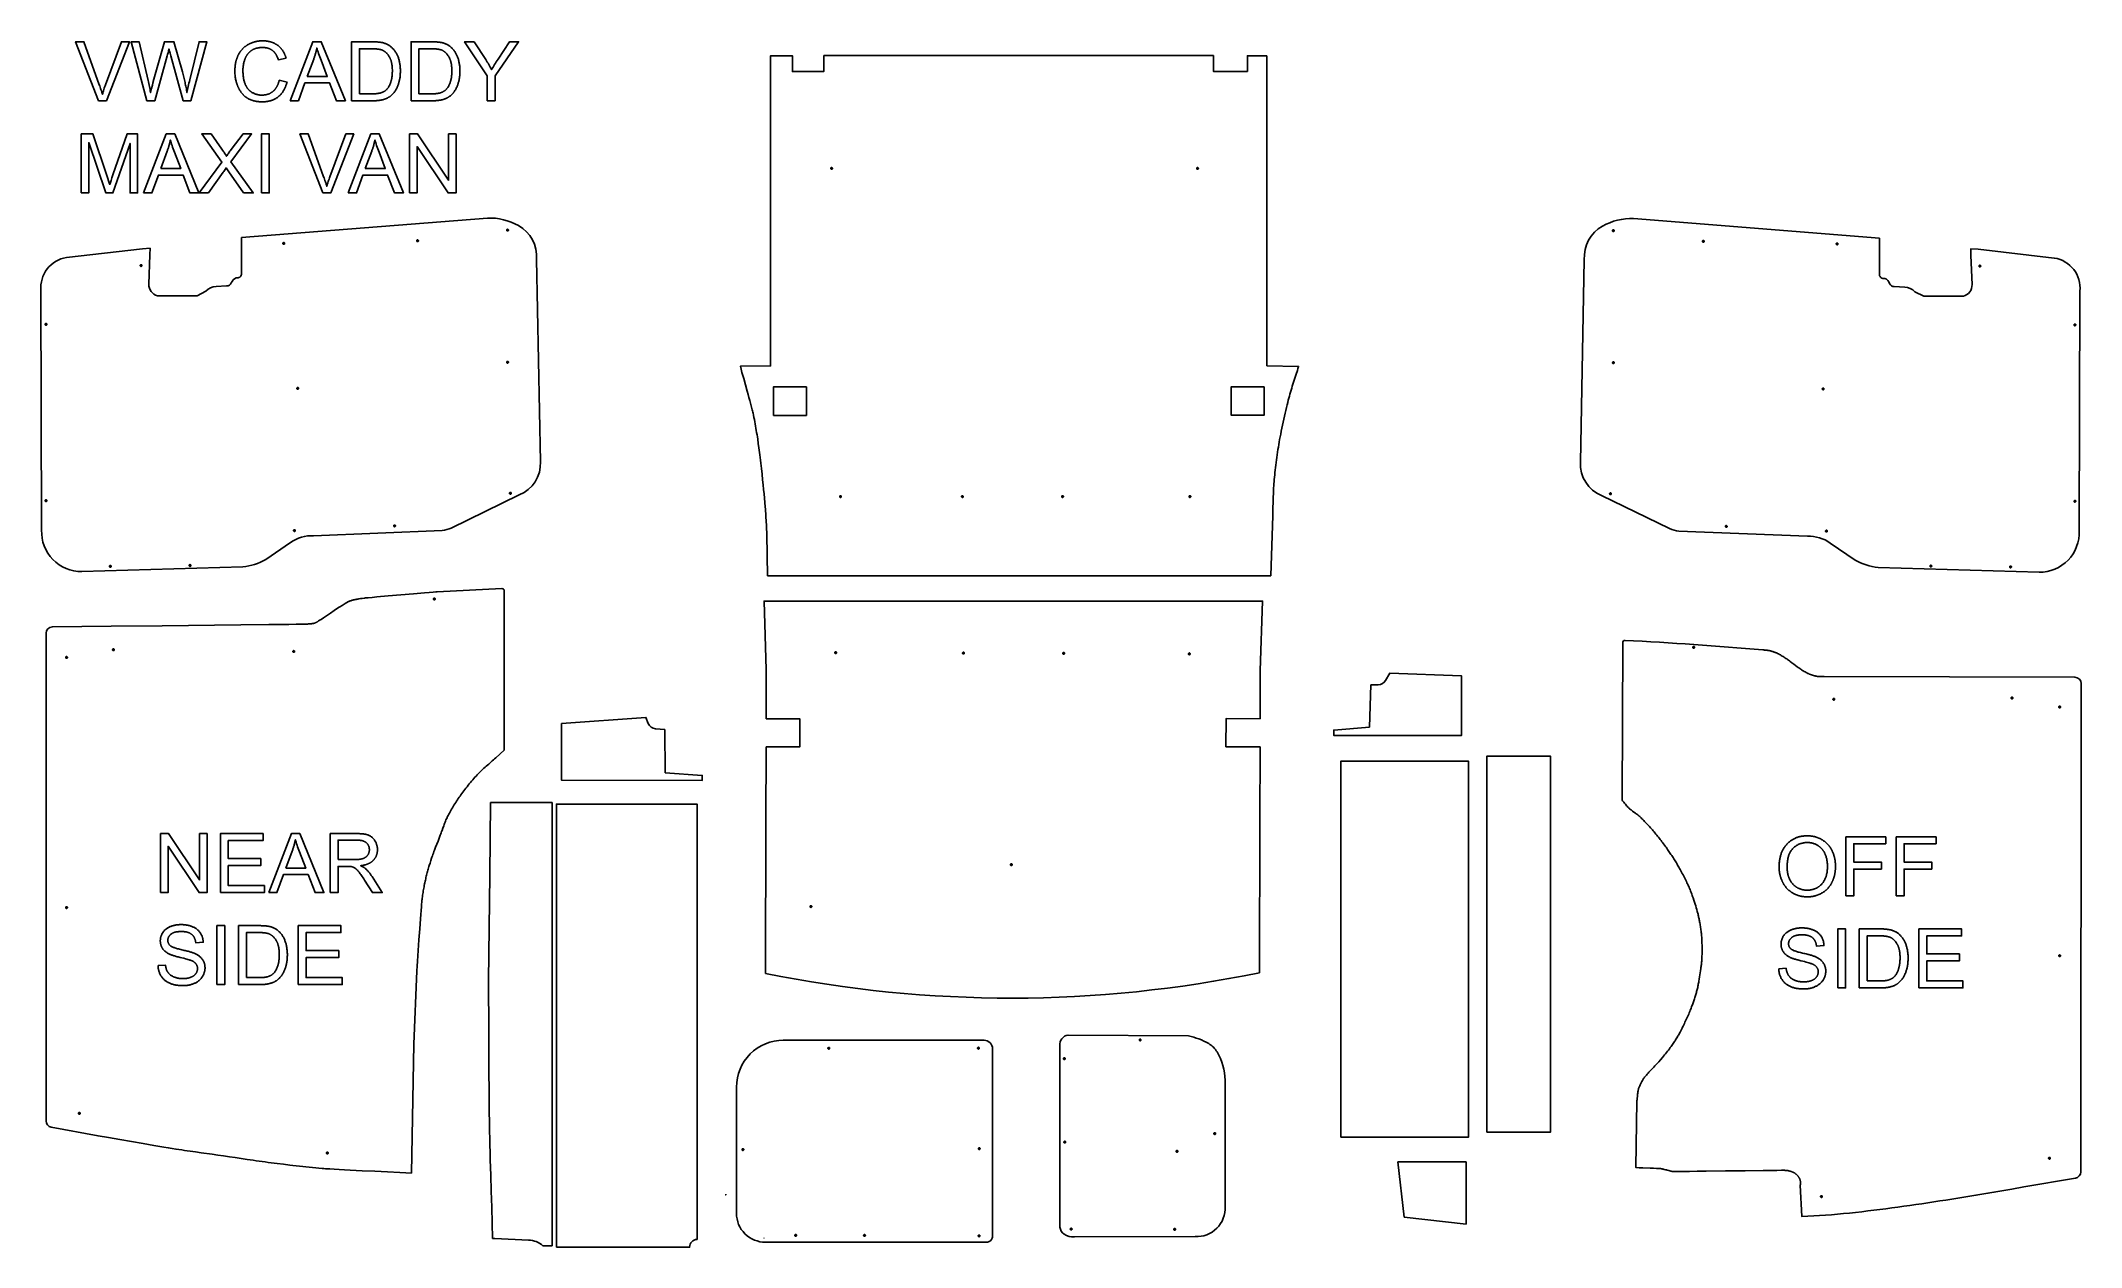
# Model space of a CAD drawing. Extents: x 74 to 4862, y 97 to 2928.
import ezdxf

# ---------------------------------------------------------------- set-up
doc = ezdxf.new("R2010")
doc.units = 0
doc.layers.add('Default Layer', color=1, linetype='CONTINUOUS')

msp = doc.modelspace()

# ---------------------------------------------------------------- linework, layer by layer
at = {"layer": 'Default Layer'}
for points in [[(209.4, 2787.1), (155.8, 2925.5), (175.6, 2925.5), (211.6, 2824.9), (212.6, 2821.9), (213.7, 2819), (214.6, 2816.1), (215.6, 2813.2), (216.5, 2810.4), (217.3, 2807.6), (218.1, 2804.9), (218.8, 2802.3), (219.7, 2805.1), (220.5, 2807.9), (221.4, 2810.8), (222.3, 2813.6), (223.3, 2816.4), (224.2, 2819.3), (225.3, 2822.1), (226.3, 2824.9), (263.7, 2925.5), (282.4, 2925.5), (228.2, 2787.1), (209.4, 2787.1)], [(323, 2787.1), (286.3, 2925.5), (305.1, 2925.5), (326.1, 2834.7), (326.9, 2831.2), (327.8, 2827.6), (328.5, 2824.1), (329.3, 2820.5), (330, 2817), (330.7, 2813.5), (331.3, 2809.9), (332, 2806.4), (334.3, 2816.3), (336.2, 2823.9), (337.5, 2829.1), (337.9, 2830.9), (338.2, 2832), (364.5, 2925.5), (386.6, 2925.5), (406.5, 2855.4), (407.4, 2852.2), (408.3, 2849), (409.1, 2845.8), (409.9, 2842.6), (410.7, 2839.4), (411.5, 2836.3), (412.2, 2833.2), (412.9, 2830.1), (413.5, 2827.1), (414.2, 2824.1), (414.8, 2821.1), (415.3, 2818.1), (415.9, 2815.1), (416.3, 2812.2), (416.8, 2809.3), (417.2, 2806.4), (417.9, 2809.8), (418.7, 2813.2), (419.4, 2816.8), (420.3, 2820.5), (421.2, 2824.3), (422.1, 2828.3), (423.1, 2832.4), (424.1, 2836.5), (445.8, 2925.5), (464.3, 2925.5), (426.3, 2787.1), (408.6, 2787.1), (379.5, 2892.5), (377.8, 2898.5), (376.5, 2903.2), (375.6, 2906.6), (375.3, 2907.9), (375.1, 2908.8), (374.1, 2904.2), (373, 2899.9), (372, 2896.1), (371.1, 2892.5), (341.7, 2787.1), (323, 2787.1)], [(633.9, 2835.6), (652.2, 2831), (651.8, 2829.6), (651.4, 2828.2), (651, 2826.8), (650.6, 2825.5), (650.1, 2824.2), (649.7, 2822.9), (649.2, 2821.6), (648.7, 2820.4), (648.2, 2819.1), (647.7, 2817.9), (647.1, 2816.7), (646.5, 2815.5), (646, 2814.4), (645.4, 2813.3), (644.7, 2812.2), (644.1, 2811.1), (643.4, 2810), (642.8, 2809), (642.1, 2807.9), (641.4, 2806.9), (640.6, 2805.9), (639.9, 2805), (639.1, 2804), (638.3, 2803.1), (637.5, 2802.2), (636.7, 2801.3), (635.9, 2800.5), (635, 2799.6), (634.1, 2798.8), (633.2, 2798), (632.3, 2797.3), (631.4, 2796.5), (630.5, 2795.8), (629.5, 2795.1), (628.5, 2794.4), (627.6, 2793.7), (626.6, 2793.1), (625.6, 2792.5), (624.5, 2791.9), (623.5, 2791.3), (622.5, 2790.8), (621.4, 2790.3), (620.3, 2789.8), (619.3, 2789.3), (618.2, 2788.9), (617.1, 2788.4), (615.9, 2788), (614.8, 2787.7), (613.7, 2787.3), (612.5, 2787), (611.3, 2786.6), (610.1, 2786.4), (608.9, 2786.1), (607.7, 2785.9), (606.5, 2785.6), (605.2, 2785.4), (604, 2785.3), (602.7, 2785.1), (601.4, 2785), (600.2, 2784.9), (598.8, 2784.8), (597.5, 2784.7), (596.2, 2784.7), (594.9, 2784.7), (593.5, 2784.7), (592.1, 2784.7), (590.7, 2784.8), (589.4, 2784.8), (588.1, 2784.9), (586.8, 2785), (585.5, 2785.1), (584.2, 2785.3), (582.9, 2785.4), (581.7, 2785.6), (580.5, 2785.8), (579.2, 2786), (578, 2786.2), (576.9, 2786.4), (575.7, 2786.7), (574.6, 2787), (573.4, 2787.3), (572.3, 2787.6), (571.2, 2787.9), (570.1, 2788.2), (569.1, 2788.6), (568, 2789), (567, 2789.4), (566, 2789.8), (565, 2790.2), (564, 2790.7), (563, 2791.2), (562.1, 2791.6), (561.1, 2792.1), (560.2, 2792.7), (559.3, 2793.2), (558.4, 2793.8), (557.5, 2794.3), (556.7, 2794.9), (555.8, 2795.6), (555, 2796.2), (554.2, 2796.8), (553.4, 2797.5), (552.6, 2798.2), (551.8, 2798.9), (551.1, 2799.6), (550.3, 2800.3), (549.6, 2801), (548.9, 2801.8), (548.1, 2802.5), (547.4, 2803.3), (546.8, 2804.1), (546.1, 2805), (545.4, 2805.8), (544.8, 2806.6), (544.1, 2807.5), (543.5, 2808.4), (542.9, 2809.3), (542.3, 2810.2), (541.7, 2811.1), (541.2, 2812.1), (540.6, 2813), (540.1, 2814), (539.5, 2815), (539, 2816), (538.5, 2817), (538, 2818.1), (537.5, 2819.1), (537.1, 2820.2), (536.6, 2821.3), (536.2, 2822.4), (535.8, 2823.5), (535.4, 2824.6), (535, 2825.7), (534.6, 2826.8), (534.2, 2827.9), (533.9, 2829), (533.6, 2830.1), (533.2, 2831.3), (532.9, 2832.4), (532.6, 2833.5), (532.1, 2835.8), (531.6, 2838.1), (531.2, 2840.5), (530.8, 2842.8), (530.5, 2845.2), (530.2, 2847.6), (530, 2850), (529.9, 2852.4), (529.8, 2854.8), (529.8, 2857.3), (529.8, 2858.7), (529.8, 2860), (529.9, 2861.3), (529.9, 2862.6), (530, 2863.9), (530.1, 2865.2), (530.2, 2866.5), (530.3, 2867.8), (530.4, 2869), (530.6, 2870.3), (530.8, 2871.5), (530.9, 2872.7), (531.1, 2874), (531.4, 2875.2), (531.6, 2876.4), (531.8, 2877.5), (532.1, 2878.7), (532.4, 2879.9), (532.7, 2881), (533, 2882.2), (533.3, 2883.3), (533.7, 2884.4), (534, 2885.5), (534.4, 2886.6), (534.8, 2887.7), (535.2, 2888.8), (535.6, 2889.8), (536.1, 2890.9), (536.5, 2891.9), (537, 2893), (537.5, 2894), (538, 2895), (538.5, 2896), (539.1, 2897), (539.6, 2897.9), (540.2, 2898.9), (540.8, 2899.8), (541.4, 2900.8), (542, 2901.7), (542.6, 2902.6), (543.2, 2903.5), (543.9, 2904.3), (544.5, 2905.2), (545.2, 2906), (545.9, 2906.8), (546.6, 2907.6), (547.3, 2908.4), (548, 2909.2), (548.8, 2909.9), (549.5, 2910.7), (550.3, 2911.4), (551.1, 2912.1), (551.9, 2912.8), (552.7, 2913.5), (553.5, 2914.2), (554.4, 2914.8), (555.2, 2915.4), (556.1, 2916.1), (556.9, 2916.7), (557.8, 2917.2), (558.7, 2917.8), (559.6, 2918.4), (560.6, 2918.9), (561.5, 2919.4), (562.5, 2920), (563.4, 2920.5), (564.4, 2920.9), (565.4, 2921.4), (566.4, 2921.9), (567.4, 2922.3), (568.4, 2922.7), (569.4, 2923.1), (570.4, 2923.5), (571.4, 2923.9), (572.4, 2924.2), (573.4, 2924.6), (574.4, 2924.9), (575.5, 2925.2), (576.5, 2925.5), (577.6, 2925.8), (578.6, 2926), (579.7, 2926.2), (580.8, 2926.5), (581.8, 2926.7), (582.9, 2926.9), (584, 2927), (585.1, 2927.2), (586.2, 2927.3), (587.3, 2927.4), (588.4, 2927.6), (589.5, 2927.6), (590.6, 2927.7), (591.7, 2927.8), (592.9, 2927.8), (594, 2927.8), (595.1, 2927.9), (596.4, 2927.8), (597.7, 2927.8), (599, 2927.8), (600.2, 2927.7), (601.5, 2927.6), (602.7, 2927.5), (603.9, 2927.3), (605.1, 2927.2), (606.3, 2927), (607.5, 2926.8), (608.6, 2926.6), (609.8, 2926.4), (610.9, 2926.1), (612, 2925.8), (613.2, 2925.5), (614.3, 2925.2), (615.3, 2924.9), (616.4, 2924.5), (617.5, 2924.1), (618.5, 2923.7), (619.6, 2923.3), (620.6, 2922.9), (621.6, 2922.4), (622.6, 2921.9), (623.6, 2921.4), (624.5, 2920.9), (625.5, 2920.3), (626.4, 2919.8), (627.4, 2919.2), (628.3, 2918.6), (629.2, 2917.9), (630.1, 2917.3), (631, 2916.6), (631.8, 2915.9), (632.7, 2915.2), (633.5, 2914.5), (634.3, 2913.8), (635.1, 2913), (635.9, 2912.2), (636.6, 2911.5), (637.4, 2910.6), (638.1, 2909.8), (638.8, 2909), (639.5, 2908.1), (640.2, 2907.3), (640.8, 2906.4), (641.5, 2905.5), (642.1, 2904.6), (642.7, 2903.6), (643.3, 2902.7), (643.9, 2901.7), (644.4, 2900.7), (645, 2899.7), (645.5, 2898.7), (646, 2897.6), (646.5, 2896.6), (647, 2895.5), (647.4, 2894.4), (647.9, 2893.3), (648.3, 2892.2), (648.7, 2891), (649.1, 2889.9), (649.5, 2888.7), (649.8, 2887.5), (631.8, 2883.3), (631.2, 2885.1), (630.5, 2886.9), (629.8, 2888.7), (629.1, 2890.3), (628.3, 2891.9), (627.6, 2893.5), (627.1, 2894.2), (626.7, 2894.9), (626.3, 2895.6), (625.9, 2896.3), (625.4, 2897), (625, 2897.7), (624.5, 2898.3), (624.1, 2899), (623.6, 2899.6), (623.1, 2900.2), (622.6, 2900.8), (622.1, 2901.3), (621.6, 2901.9), (621.1, 2902.4), (620.6, 2902.9), (620, 2903.4), (619.5, 2903.9), (618.9, 2904.4), (618.4, 2904.8), (617.8, 2905.3), (617.2, 2905.7), (616.6, 2906.1), (616, 2906.5), (615.4, 2906.9), (614.8, 2907.3), (614.2, 2907.6), (613.6, 2908), (612.9, 2908.3), (612.3, 2908.6), (611.6, 2908.9), (610.9, 2909.2), (610.3, 2909.5), (609.6, 2909.7), (608.9, 2910), (608.2, 2910.2), (607.5, 2910.5), (606.7, 2910.7), (606, 2910.9), (605.3, 2911), (604.5, 2911.2), (603, 2911.5), (601.4, 2911.7), (599.8, 2911.9), (598.2, 2912.1), (596.5, 2912.1), (594.8, 2912.2), (593.8, 2912.2), (592.8, 2912.1), (591.8, 2912.1), (590.9, 2912.1), (589.9, 2912), (589, 2911.9), (588, 2911.8), (587.1, 2911.7), (586.2, 2911.6), (585.3, 2911.4), (584.4, 2911.3), (583.5, 2911.1), (582.7, 2910.9), (581.8, 2910.7), (580.9, 2910.5), (580.1, 2910.3), (579.3, 2910), (578.5, 2909.8), (577.6, 2909.5), (576.8, 2909.2), (576.1, 2908.9), (575.3, 2908.6), (574.5, 2908.2), (573.7, 2907.9), (573, 2907.5), (572.3, 2907.1), (571.5, 2906.7), (570.8, 2906.3), (570.1, 2905.9), (569.4, 2905.5), (568.7, 2905), (568, 2904.5), (567.4, 2904), (566.7, 2903.6), (566.1, 2903), (565.5, 2902.5), (564.9, 2902), (564.3, 2901.5), (563.7, 2900.9), (563.1, 2900.4), (562.5, 2899.8), (562, 2899.2), (561.4, 2898.6), (560.9, 2898), (560.4, 2897.4), (559.9, 2896.8), (559.4, 2896.2), (558.9, 2895.6), (558.5, 2894.9), (558, 2894.3), (557.6, 2893.6), (557.2, 2892.9), (556.8, 2892.2), (556.4, 2891.5), (556, 2890.8), (555.6, 2890.1), (555.2, 2889.3), (554.9, 2888.6), (554.5, 2887.9), (554.2, 2887.1), (553.9, 2886.3), (553.6, 2885.5), (553.3, 2884.7), (553, 2883.9), (552.5, 2882.3), (552, 2880.7), (551.5, 2879.1), (551.1, 2877.5), (550.7, 2875.8), (550.4, 2874.2), (550.1, 2872.5), (549.8, 2870.9), (549.5, 2869.2), (549.3, 2867.6), (549.1, 2865.9), (549, 2864.2), (548.8, 2862.5), (548.7, 2860.8), (548.7, 2859.1), (548.7, 2857.4), (548.7, 2855.2), (548.8, 2853.1), (548.9, 2850.9), (549, 2848.9), (549.2, 2846.8), (549.4, 2844.8), (549.7, 2842.8), (550, 2840.9), (550.3, 2838.9), (550.7, 2837.1), (551.1, 2835.2), (551.5, 2833.4), (552, 2831.6), (552.6, 2829.9), (553.2, 2828.2), (553.8, 2826.5), (554.1, 2825.7), (554.4, 2824.9), (554.8, 2824.1), (555.2, 2823.4), (555.5, 2822.6), (555.9, 2821.8), (556.3, 2821.1), (556.7, 2820.4), (557.1, 2819.7), (557.6, 2819), (558, 2818.3), (558.5, 2817.6), (558.9, 2817), (559.4, 2816.3), (559.9, 2815.7), (560.4, 2815.1), (560.9, 2814.5), (561.4, 2813.9), (561.9, 2813.3), (562.5, 2812.7), (563, 2812.2), (563.6, 2811.6), (564.2, 2811.1), (564.8, 2810.6), (565.4, 2810.1), (566, 2809.6), (566.6, 2809.1), (567.2, 2808.6), (567.8, 2808.2), (568.5, 2807.7), (569.2, 2807.3), (569.8, 2806.9), (571.2, 2806.1), (572.6, 2805.4), (574, 2804.7), (575.4, 2804), (576.8, 2803.5), (578.2, 2802.9), (579.7, 2802.4), (581.1, 2802), (582.6, 2801.6), (584.1, 2801.3), (585.6, 2801), (587.1, 2800.8), (588.7, 2800.6), (590.2, 2800.5), (591.8, 2800.4), (593.3, 2800.4), (594.3, 2800.4), (595.2, 2800.4), (596.2, 2800.5), (597.1, 2800.5), (598, 2800.6), (598.9, 2800.7), (599.9, 2800.8), (600.7, 2800.9), (601.6, 2801.1), (602.5, 2801.2), (603.4, 2801.4), (604.2, 2801.6), (605.1, 2801.8), (605.9, 2802.1), (606.7, 2802.3), (607.6, 2802.6), (608.4, 2802.9), (609.2, 2803.2), (610, 2803.5), (610.7, 2803.8), (611.5, 2804.2), (612.3, 2804.6), (613, 2805), (613.8, 2805.4), (614.5, 2805.8), (615.2, 2806.2), (616, 2806.7), (616.7, 2807.2), (617.4, 2807.7), (618.1, 2808.2), (618.7, 2808.7), (619.4, 2809.3), (620.1, 2809.8), (620.7, 2810.4), (621.3, 2811), (622, 2811.6), (622.6, 2812.2), (623.2, 2812.9), (623.7, 2813.5), (624.3, 2814.2), (624.9, 2814.9), (625.4, 2815.6), (625.9, 2816.4), (626.4, 2817.1), (626.9, 2817.9), (627.4, 2818.7), (627.9, 2819.5), (628.4, 2820.3), (628.8, 2821.1), (629.2, 2822), (629.6, 2822.8), (630.1, 2823.7), (630.4, 2824.6), (630.8, 2825.5), (631.2, 2826.4), (631.5, 2827.4), (631.9, 2828.4), (632.2, 2829.3), (632.5, 2830.3), (632.8, 2831.4), (633.1, 2832.4), (633.4, 2833.4), (633.6, 2834.5), (633.9, 2835.6)], [(659.5, 2787.1), (712.7, 2925.5), (732.4, 2925.5), (789.1, 2787.1), (768.2, 2787.1), (752.1, 2829), (694.2, 2829), (679, 2787.1), (659.5, 2787.1)], [(803.7, 2787.1), (803.7, 2925.5), (851.4, 2925.5), (853.4, 2925.5), (855.3, 2925.5), (857.2, 2925.4), (859, 2925.4), (860.8, 2925.3), (862.4, 2925.2), (864.1, 2925.1), (865.6, 2925), (867.2, 2924.9), (868.6, 2924.7), (870, 2924.6), (871.3, 2924.4), (872.6, 2924.2), (873.8, 2924), (875, 2923.7), (876.1, 2923.5), (877.5, 2923.1), (879, 2922.8), (880.4, 2922.3), (881.8, 2921.9), (883.2, 2921.4), (884.5, 2920.8), (885.8, 2920.3), (887.1, 2919.7), (888.3, 2919), (889.6, 2918.4), (890.8, 2917.6), (891.9, 2916.9), (893.1, 2916.1), (894.2, 2915.3), (895.3, 2914.5), (896.4, 2913.6), (897.7, 2912.4), (899, 2911.2), (900.3, 2909.9), (901.5, 2908.6), (902.7, 2907.3), (903.8, 2905.9), (904.9, 2904.5), (905.9, 2903), (906.9, 2901.5), (907.9, 2900), (908.8, 2898.4), (909.7, 2896.8), (910.5, 2895.1), (911.3, 2893.4), (912, 2891.7), (912.7, 2889.9), (913.4, 2888.1), (914, 2886.2), (914.6, 2884.4), (915.1, 2882.5), (915.6, 2880.5), (916, 2878.5), (916.4, 2876.5), (916.8, 2874.5), (917.1, 2872.4), (917.4, 2870.3), (917.6, 2868.2), (917.8, 2866), (918, 2863.8), (918.1, 2861.6), (918.2, 2859.3), (918.2, 2857), (918.2, 2855.1), (918.1, 2853.1), (918, 2851.2), (917.9, 2849.4), (917.8, 2847.5), (917.7, 2845.7), (917.5, 2843.9), (917.3, 2842.2), (917, 2840.4), (916.7, 2838.7), (916.4, 2837), (916.1, 2835.4), (915.7, 2833.8), (915.4, 2832.2), (914.9, 2830.6), (914.5, 2829.1), (914, 2827.6), (913.5, 2826.1), (913, 2824.7), (912.5, 2823.2), (912, 2821.9), (911.4, 2820.5), (910.9, 2819.2), (910.3, 2817.9), (909.7, 2816.7), (909.1, 2815.5), (908.4, 2814.3), (907.8, 2813.1), (907.1, 2812), (906.5, 2810.9), (905.8, 2809.9), (905, 2808.9), (904.3, 2807.9), (903.6, 2806.9), (902.8, 2806), (902.1, 2805.1), (901.3, 2804.2), (900.6, 2803.4), (899.8, 2802.6), (899, 2801.8), (898.2, 2801), (897.4, 2800.2), (896.6, 2799.5), (895.8, 2798.8), (894.9, 2798.2), (894.1, 2797.5), (893.3, 2796.9), (892.4, 2796.3), (891.5, 2795.8), (890.6, 2795.2), (889.7, 2794.7), (888.8, 2794.2), (887.9, 2793.7), (886.9, 2793.2), (885.9, 2792.8), (884.9, 2792.3), (883.8, 2791.9), (882.8, 2791.5), (881.7, 2791.1), (880.5, 2790.7), (879.4, 2790.4), (878.3, 2790), (877.1, 2789.7), (875.9, 2789.4), (874.7, 2789.1), (873.4, 2788.9), (872.2, 2788.6), (870.9, 2788.4), (869.6, 2788.2), (868.2, 2788), (866.9, 2787.8), (865.5, 2787.7), (864.1, 2787.5), (862.7, 2787.4), (861.2, 2787.3), (859.8, 2787.2), (858.3, 2787.1), (856.8, 2787.1), (855.2, 2787.1), (853.7, 2787.1), (803.7, 2787.1)], [(943.4, 2787.1), (943.4, 2925.5), (991.1, 2925.5), (993.1, 2925.5), (995, 2925.5), (996.9, 2925.4), (998.7, 2925.4), (1000.4, 2925.3), (1002.1, 2925.2), (1003.7, 2925.1), (1005.3, 2925), (1006.8, 2924.9), (1008.3, 2924.7), (1009.7, 2924.6), (1011, 2924.4), (1012.3, 2924.2), (1013.5, 2924), (1014.6, 2923.7), (1015.7, 2923.5), (1017.2, 2923.1), (1018.6, 2922.8), (1020.1, 2922.3), (1021.4, 2921.9), (1022.8, 2921.4), (1024.1, 2920.8), (1025.5, 2920.3), (1026.7, 2919.7), (1028, 2919), (1029.2, 2918.4), (1030.4, 2917.6), (1031.6, 2916.9), (1032.7, 2916.1), (1033.9, 2915.3), (1035, 2914.5), (1036, 2913.6), (1037.4, 2912.4), (1038.7, 2911.2), (1039.9, 2909.9), (1041.1, 2908.6), (1042.3, 2907.3), (1043.4, 2905.9), (1044.5, 2904.5), (1045.6, 2903), (1046.6, 2901.5), (1047.5, 2900), (1048.4, 2898.4), (1049.3, 2896.8), (1050.1, 2895.1), (1050.9, 2893.4), (1051.7, 2891.7), (1052.4, 2889.9), (1053, 2888.1), (1053.6, 2886.2), (1054.2, 2884.4), (1054.7, 2882.5), (1055.2, 2880.5), (1055.7, 2878.5), (1056.1, 2876.5), (1056.5, 2874.5), (1056.8, 2872.4), (1057.1, 2870.3), (1057.3, 2868.2), (1057.5, 2866), (1057.6, 2863.8), (1057.7, 2861.6), (1057.8, 2859.3), (1057.8, 2857), (1057.8, 2855.1), (1057.8, 2853.1), (1057.7, 2851.2), (1057.6, 2849.4), (1057.5, 2847.5), (1057.3, 2845.7), (1057.1, 2843.9), (1056.9, 2842.2), (1056.7, 2840.4), (1056.4, 2838.7), (1056.1, 2837), (1055.8, 2835.4), (1055.4, 2833.8), (1055, 2832.2), (1054.6, 2830.6), (1054.1, 2829.1), (1053.7, 2827.6), (1053.2, 2826.1), (1052.7, 2824.7), (1052.2, 2823.2), (1051.6, 2821.9), (1051.1, 2820.5), (1050.5, 2819.2), (1049.9, 2817.9), (1049.3, 2816.7), (1048.7, 2815.5), (1048.1, 2814.3), (1047.5, 2813.1), (1046.8, 2812), (1046.1, 2810.9), (1045.4, 2809.9), (1044.7, 2808.9), (1044, 2807.9), (1043.2, 2806.9), (1042.5, 2806), (1041.8, 2805.1), (1041, 2804.2), (1040.2, 2803.4), (1039.4, 2802.6), (1038.7, 2801.8), (1037.9, 2801), (1037.1, 2800.2), (1036.2, 2799.5), (1035.4, 2798.8), (1034.6, 2798.2), (1033.8, 2797.5), (1032.9, 2796.9), (1032.1, 2796.3), (1031.2, 2795.8), (1030.3, 2795.2), (1029.4, 2794.7), (1028.5, 2794.2), (1027.5, 2793.7), (1026.5, 2793.2), (1025.5, 2792.8), (1024.5, 2792.3), (1023.5, 2791.9), (1022.4, 2791.5), (1021.3, 2791.1), (1020.2, 2790.7), (1019.1, 2790.4), (1017.9, 2790), (1016.7, 2789.7), (1015.5, 2789.4), (1014.3, 2789.1), (1013.1, 2788.9), (1011.8, 2788.6), (1010.5, 2788.4), (1009.2, 2788.2), (1007.9, 2788), (1006.5, 2787.8), (1005.2, 2787.7), (1003.8, 2787.5), (1002.3, 2787.4), (1000.9, 2787.3), (999.4, 2787.2), (997.9, 2787.1), (996.4, 2787.1), (994.9, 2787.1), (993.3, 2787.1), (943.4, 2787.1)], [(1122, 2787.1), (1122, 2845.7), (1068.7, 2925.5), (1091, 2925.5), (1118.3, 2883.8), (1120.1, 2880.8), (1122, 2877.9), (1123.8, 2875), (1125.6, 2872), (1127.3, 2869.1), (1129, 2866.2), (1130.7, 2863.3), (1132.3, 2860.3), (1133.9, 2863.1), (1135.6, 2865.9), (1137.4, 2868.9), (1139.2, 2871.9), (1141.2, 2875), (1143.2, 2878.2), (1145.3, 2881.4), (1147.4, 2884.8), (1174.3, 2925.5), (1195.6, 2925.5), (1140.4, 2845.7), (1140.4, 2787.1), (1122, 2787.1)], [(699.5, 2843.9), (746.4, 2843.9), (732, 2882.2), (730.4, 2886.5), (728.9, 2890.6), (727.5, 2894.5), (726.2, 2898.2), (725, 2901.6), (724, 2904.9), (723, 2908), (722.1, 2910.9), (721.8, 2909.3), (721.4, 2907.6), (721.1, 2906), (720.7, 2904.3), (720.3, 2902.6), (719.9, 2901), (719.4, 2899.3), (719, 2897.7), (718.5, 2896), (718, 2894.4), (717.5, 2892.7), (717, 2891.1), (716.4, 2889.4), (715.9, 2887.8), (715.3, 2886.2), (714.7, 2884.5), (699.5, 2843.9)], [(822, 2803.4), (851.6, 2803.4), (853.3, 2803.4), (854.9, 2803.4), (856.5, 2803.5), (858.1, 2803.6), (859.6, 2803.6), (861, 2803.8), (862.4, 2803.9), (863.8, 2804), (865.1, 2804.2), (866.4, 2804.4), (867.6, 2804.6), (868.8, 2804.8), (869.9, 2805.1), (871, 2805.3), (872, 2805.6), (873, 2805.9), (874, 2806.3), (874.9, 2806.6), (875.9, 2807), (876.8, 2807.4), (877.6, 2807.7), (878.5, 2808.2), (879.3, 2808.6), (880.1, 2809), (880.8, 2809.5), (881.6, 2809.9), (882.3, 2810.4), (883, 2810.9), (883.7, 2811.5), (884.3, 2812), (884.9, 2812.6), (885.5, 2813.1), (886.3, 2814), (887.1, 2814.8), (887.8, 2815.7), (888.6, 2816.7), (889.3, 2817.6), (890, 2818.6), (890.6, 2819.7), (891.3, 2820.7), (891.9, 2821.9), (892.5, 2823), (893.1, 2824.2), (893.6, 2825.4), (894.2, 2826.6), (894.7, 2827.9), (895.1, 2829.2), (895.6, 2830.6), (896, 2832), (896.5, 2833.4), (896.9, 2834.9), (897.2, 2836.4), (897.5, 2837.9), (897.8, 2839.5), (898.1, 2841.1), (898.4, 2842.8), (898.6, 2844.5), (898.8, 2846.2), (898.9, 2848), (899.1, 2849.8), (899.2, 2851.6), (899.2, 2853.5), (899.3, 2855.4), (899.3, 2857.3), (899.3, 2860), (899.2, 2862.6), (899.1, 2863.9), (899, 2865.1), (898.9, 2866.3), (898.8, 2867.5), (898.7, 2868.7), (898.6, 2869.9), (898.4, 2871.1), (898.3, 2872.2), (898.1, 2873.3), (897.9, 2874.4), (897.7, 2875.5), (897.5, 2876.5), (897.3, 2877.5), (897, 2878.6), (896.8, 2879.5), (896.5, 2880.5), (896.2, 2881.5), (895.9, 2882.4), (895.6, 2883.3), (895.3, 2884.2), (894.9, 2885.1), (894.5, 2885.9), (894.2, 2886.8), (893.8, 2887.6), (893.4, 2888.4), (893, 2889.2), (892.6, 2889.9), (892.1, 2890.6), (891.2, 2892.1), (890.3, 2893.5), (889.3, 2894.8), (888.4, 2896), (887.4, 2897.2), (886.4, 2898.3), (885.3, 2899.4), (884.8, 2899.9), (884.2, 2900.4), (883.7, 2900.9), (883.2, 2901.4), (882.6, 2901.8), (882, 2902.3), (881.5, 2902.7), (880.9, 2903.1), (880.3, 2903.5), (879.7, 2903.9), (879.1, 2904.2), (878.5, 2904.6), (877.9, 2904.9), (877.3, 2905.2), (876.7, 2905.5), (876.1, 2905.8), (875.5, 2906.1), (874.8, 2906.3), (873.9, 2906.7), (872.8, 2907), (871.8, 2907.3), (870.6, 2907.6), (869.4, 2907.8), (868, 2908), (866.7, 2908.3), (865.2, 2908.4), (863.7, 2908.6), (862.1, 2908.8), (860.5, 2908.9), (858.7, 2909), (856.9, 2909.1), (855.1, 2909.1), (853.1, 2909.1), (851.1, 2909.2), (822, 2909.2), (822, 2803.4)], [(961.7, 2803.4), (991.3, 2803.4), (992.9, 2803.4), (994.6, 2803.4), (996.2, 2803.5), (997.7, 2803.6), (999.2, 2803.6), (1000.7, 2803.8), (1002.1, 2803.9), (1003.5, 2804), (1004.8, 2804.2), (1006, 2804.4), (1007.3, 2804.6), (1008.5, 2804.8), (1009.6, 2805.1), (1010.7, 2805.3), (1011.7, 2805.6), (1012.7, 2805.9), (1013.7, 2806.3), (1014.6, 2806.6), (1015.5, 2807), (1016.4, 2807.4), (1017.3, 2807.7), (1018.1, 2808.2), (1018.9, 2808.6), (1019.7, 2809), (1020.5, 2809.5), (1021.2, 2809.9), (1022, 2810.4), (1022.6, 2810.9), (1023.3, 2811.5), (1024, 2812), (1024.6, 2812.6), (1025.2, 2813.1), (1026, 2814), (1026.7, 2814.8), (1027.5, 2815.7), (1028.2, 2816.7), (1028.9, 2817.6), (1029.6, 2818.6), (1030.3, 2819.7), (1030.9, 2820.7), (1031.6, 2821.9), (1032.2, 2823), (1032.7, 2824.2), (1033.3, 2825.4), (1033.8, 2826.6), (1034.3, 2827.9), (1034.8, 2829.2), (1035.3, 2830.6), (1035.7, 2832), (1036.1, 2833.4), (1036.5, 2834.9), (1036.9, 2836.4), (1037.2, 2837.9), (1037.5, 2839.5), (1037.8, 2841.1), (1038, 2842.8), (1038.2, 2844.5), (1038.4, 2846.2), (1038.6, 2848), (1038.7, 2849.8), (1038.8, 2851.6), (1038.9, 2853.5), (1038.9, 2855.4), (1038.9, 2857.3), (1038.9, 2860), (1038.8, 2862.6), (1038.8, 2863.9), (1038.7, 2865.1), (1038.6, 2866.3), (1038.5, 2867.5), (1038.4, 2868.7), (1038.2, 2869.9), (1038.1, 2871.1), (1037.9, 2872.2), (1037.8, 2873.3), (1037.6, 2874.4), (1037.4, 2875.5), (1037.2, 2876.5), (1036.9, 2877.5), (1036.7, 2878.6), (1036.4, 2879.5), (1036.1, 2880.5), (1035.9, 2881.5), (1035.6, 2882.4), (1035.2, 2883.3), (1034.9, 2884.2), (1034.6, 2885.1), (1034.2, 2885.9), (1033.8, 2886.8), (1033.4, 2887.6), (1033.1, 2888.4), (1032.6, 2889.2), (1032.2, 2889.9), (1031.8, 2890.6), (1030.9, 2892.1), (1029.9, 2893.5), (1029, 2894.8), (1028, 2896), (1027, 2897.2), (1026, 2898.3), (1025, 2899.4), (1024.4, 2899.9), (1023.9, 2900.4), (1023.4, 2900.9), (1022.8, 2901.4), (1022.3, 2901.8), (1021.7, 2902.3), (1021.1, 2902.7), (1020.6, 2903.1), (1020, 2903.5), (1019.4, 2903.9), (1018.8, 2904.2), (1018.2, 2904.6), (1017.6, 2904.9), (1017, 2905.2), (1016.4, 2905.5), (1015.8, 2905.8), (1015.1, 2906.1), (1014.5, 2906.3), (1013.5, 2906.7), (1012.5, 2907), (1011.4, 2907.3), (1010.2, 2907.6), (1009, 2907.8), (1007.7, 2908), (1006.3, 2908.3), (1004.9, 2908.4), (1003.4, 2908.6), (1001.8, 2908.8), (1000.1, 2908.9), (998.4, 2909), (996.6, 2909.1), (994.7, 2909.1), (992.8, 2909.1), (990.8, 2909.2), (961.7, 2909.2), (961.7, 2803.4)], [(2951.6, 2892.8), (2905.9, 2892.6), (2906, 2855.9), (2825.9, 2855.9), (2825.9, 2893), (1912, 2893), (1911.5, 2855.6), (1838, 2855.6), (1838.3, 2892.8), (1786.8, 2892.8), (1786.7, 2164.9), (1715.9, 2164), (1717.8, 2157), (1719.8, 2149.8), (1723.9, 2135.1), (1728.1, 2120.2), (1732.3, 2105.4), (1734.3, 2098.1), (1736.2, 2091), (1738.1, 2084.1), (1739.9, 2077.5), (1741.6, 2071.1), (1743.1, 2065.1), (1743.8, 2062.2), (1744.5, 2059.4), (1745.1, 2056.7), (1745.7, 2054.1), (1746.8, 2049.1), (1747.8, 2044), (1748.8, 2039), (1749.8, 2033.9), (1750.7, 2028.8), (1751.7, 2023.7), (1752.5, 2018.6), (1753.4, 2013.6), (1754.2, 2008.5), (1755.1, 2003.4), (1755.8, 1998.2), (1756.6, 1993.1), (1758.1, 1982.9), (1759.6, 1972.7), (1760.3, 1967.4), (1761, 1961.8), (1761.8, 1955.9), (1762.5, 1949.7), (1763.3, 1943.4), (1764, 1936.9), (1764.8, 1930.4), (1765.5, 1923.8), (1766.9, 1910.6), (1768.2, 1897.8), (1769.4, 1885.8), (1770.5, 1874.9), (1771.5, 1864.6), (1772.4, 1854.4), (1773.3, 1844.2), (1774.2, 1833.9), (1774.6, 1828.8), (1775, 1823.7), (1775.4, 1818.6), (1775.7, 1813.5), (1776.1, 1808.3), (1776.4, 1803.2), (1776.7, 1798.1), (1777, 1793), (1777.2, 1787.5), (1777.4, 1781.6), (1777.7, 1775.1), (1777.9, 1768.2), (1778, 1760.9), (1778.2, 1753.4), (1778.5, 1737.4), (1778.8, 1720.9), (1779.1, 1704.2), (1779.4, 1687.9), (1779.6, 1679.9), (1779.8, 1672.3), (2960.7, 1672.3), (2965.1, 1813.8), (2965.3, 1818.8), (2965.5, 1823.8), (2965.8, 1833.7), (2966, 1843.7), (2966.3, 1853.7), (2966.5, 1858.6), (2966.7, 1863.6), (2966.9, 1868.6), (2967.1, 1873.6), (2967.4, 1878.5), (2967.7, 1883.5), (2968.1, 1888.5), (2968.5, 1893.4), (2968.9, 1898.5), (2969.4, 1903.8), (2969.9, 1909.2), (2970.5, 1914.8), (2971.2, 1920.5), (2971.8, 1926.3), (2972.5, 1932.2), (2973.3, 1938.2), (2974.1, 1944.2), (2974.9, 1950.3), (2975.8, 1956.4), (2976.6, 1962.4), (2977.5, 1968.4), (2978.5, 1974.4), (2979.4, 1980.3), (2980.4, 1986.1), (2981.5, 1992.1), (2982.7, 1998.3), (2983.9, 2004.9), (2985.3, 2011.7), (2986.7, 2018.6), (2988.2, 2025.7), (2989.7, 2032.8), (2991.2, 2039.9), (2992.8, 2046.9), (2994.3, 2053.8), (2995.9, 2060.5), (2997.4, 2067), (2998.9, 2073.2), (3000.3, 2079), (3001.7, 2084.4), (3003, 2089.4), (3004.2, 2094.1), (3005.5, 2098.8), (3006.9, 2103.4), (3008.3, 2108.1), (3009.7, 2112.7), (3011.1, 2117.4), (3012.6, 2122), (3014.1, 2126.7), (3017, 2135.9), (3020, 2145.2), (3023, 2154.5), (3024.5, 2159.1), (3025.9, 2163.7), (2951.6, 2165.3), (2951.6, 2892.8)], [(169.3, 2571), (169.3, 2709.4), (196.8, 2709.4), (229.6, 2611.4), (231.7, 2605), (233.5, 2599.5), (235, 2594.8), (236.2, 2590.9), (237.6, 2595.2), (239.2, 2600.3), (241.2, 2606.3), (243.6, 2613.1), (276.7, 2709.4), (301.4, 2709.4), (301.4, 2571), (283.7, 2571), (283.7, 2686.9), (243.5, 2571), (227, 2571), (186.9, 2688.9), (186.9, 2571), (169.3, 2571)], [(315.7, 2571), (368.9, 2709.4), (388.6, 2709.4), (445.3, 2571), (424.4, 2571), (408.3, 2612.9), (350.4, 2612.9), (335.2, 2571), (315.7, 2571)], [(355.7, 2627.9), (402.6, 2627.9), (388.2, 2666.2), (386.6, 2670.5), (385.1, 2674.5), (383.7, 2678.4), (382.4, 2682.1), (381.2, 2685.6), (380.2, 2688.9), (379.2, 2692), (378.3, 2694.9), (378, 2693.2), (377.6, 2691.6), (377.3, 2689.9), (376.9, 2688.3), (376.5, 2686.6), (376, 2684.9), (375.6, 2683.3), (375.1, 2681.6), (374.7, 2680), (374.2, 2678.3), (373.7, 2676.7), (373.1, 2675), (372.6, 2673.4), (372, 2671.7), (371.5, 2670.1), (370.9, 2668.5), (355.7, 2627.9)], [(445.8, 2571), (499.4, 2643.2), (452.2, 2709.4), (474, 2709.4), (499.1, 2673.9), (501, 2671.3), (502.7, 2668.7), (504.3, 2666.4), (505.8, 2664.2), (507.1, 2662.1), (508.3, 2660.2), (509.4, 2658.5), (510.2, 2656.9), (511.4, 2658.8), (512.7, 2660.8), (514, 2662.7), (515.3, 2664.7), (516.7, 2666.6), (518.1, 2668.6), (519.6, 2670.7), (521.2, 2672.7), (549.1, 2709.4), (569, 2709.4), (520.4, 2644.2), (572.8, 2571), (550.1, 2571), (515.3, 2620.4), (513.8, 2622.6), (512.3, 2624.8), (510.8, 2627.2), (509.2, 2629.7), (507.1, 2626.2), (505.2, 2623.3), (503.8, 2621), (502.6, 2619.3), (467.8, 2571), (445.8, 2571)], [(592, 2571), (592, 2709.4), (610.3, 2709.4), (610.3, 2571), (592, 2571)], [(735.9, 2571), (682.3, 2709.4), (702.1, 2709.4), (738.1, 2608.9), (739.2, 2605.9), (740.2, 2602.9), (741.2, 2600), (742.1, 2597.2), (743, 2594.4), (743.8, 2591.6), (744.6, 2588.9), (745.4, 2586.2), (746.2, 2589), (747, 2591.9), (747.9, 2594.7), (748.8, 2597.5), (749.8, 2600.4), (750.8, 2603.2), (751.8, 2606), (752.8, 2608.9), (790.2, 2709.4), (808.9, 2709.4), (754.7, 2571), (735.9, 2571)], [(795.8, 2571), (849, 2709.4), (868.7, 2709.4), (925.3, 2571), (904.5, 2571), (888.3, 2612.9), (830.4, 2612.9), (815.2, 2571), (795.8, 2571)], [(835.7, 2627.9), (882.7, 2627.9), (868.2, 2666.2), (866.6, 2670.5), (865.1, 2674.5), (863.7, 2678.4), (862.5, 2682.1), (861.3, 2685.6), (860.2, 2688.9), (859.3, 2692), (858.4, 2694.9), (858.1, 2693.2), (857.7, 2691.6), (857.3, 2689.9), (856.9, 2688.3), (856.5, 2686.6), (856.1, 2684.9), (855.7, 2683.3), (855.2, 2681.6), (854.7, 2680), (854.2, 2678.3), (853.7, 2676.7), (853.2, 2675), (852.7, 2673.4), (852.1, 2671.7), (851.5, 2670.1), (850.9, 2668.5), (835.7, 2627.9)], [(939.8, 2571), (939.8, 2709.4), (958.6, 2709.4), (1031.3, 2600.8), (1031.3, 2709.4), (1048.9, 2709.4), (1048.9, 2571), (1030.1, 2571), (957.4, 2679.8), (957.4, 2571), (939.8, 2571)], [(1932.1, 2628.4), (1932.1, 2628.2), (1932, 2628), (1932, 2627.8), (1931.9, 2627.6), (1931.8, 2627.4), (1931.7, 2627.2), (1931.6, 2627.1), (1931.5, 2626.9), (1931.4, 2626.8), (1931.2, 2626.7), (1931, 2626.6), (1930.9, 2626.5), (1930.7, 2626.4), (1930.5, 2626.4), (1930.3, 2626.4), (1930.1, 2626.4), (1929.9, 2626.4), (1929.7, 2626.4), (1929.5, 2626.4), (1929.3, 2626.5), (1929.1, 2626.6), (1929, 2626.7), (1928.8, 2626.8), (1928.7, 2626.9), (1928.5, 2627.1), (1928.4, 2627.2), (1928.3, 2627.4), (1928.2, 2627.6), (1928.2, 2627.8), (1928.1, 2628), (1928.1, 2628.2), (1928.1, 2628.4), (1928.1, 2628.6), (1928.1, 2628.8), (1928.2, 2629), (1928.2, 2629.1), (1928.3, 2629.3), (1928.4, 2629.5), (1928.5, 2629.6), (1928.7, 2629.8), (1928.8, 2629.9), (1929, 2630), (1929.1, 2630.1), (1929.3, 2630.2), (1929.5, 2630.3), (1929.7, 2630.3), (1929.9, 2630.3), (1930.1, 2630.4), (1930.3, 2630.3), (1930.5, 2630.3), (1930.7, 2630.3), (1930.9, 2630.2), (1931, 2630.1), (1931.2, 2630), (1931.4, 2629.9), (1931.5, 2629.8), (1931.6, 2629.6), (1931.7, 2629.5), (1931.8, 2629.3), (1931.9, 2629.1), (1932, 2629), (1932, 2628.8), (1932.1, 2628.6), (1932.1, 2628.4)], [(2790.8, 2628.4), (2790.8, 2628.2), (2790.7, 2628), (2790.7, 2627.8), (2790.6, 2627.6), (2790.5, 2627.4), (2790.4, 2627.2), (2790.3, 2627.1), (2790.2, 2626.9), (2790, 2626.8), (2789.9, 2626.7), (2789.7, 2626.6), (2789.5, 2626.5), (2789.4, 2626.4), (2789.2, 2626.4), (2789, 2626.4), (2788.8, 2626.4), (2788.6, 2626.4), (2788.4, 2626.4), (2788.2, 2626.4), (2788, 2626.5), (2787.8, 2626.6), (2787.6, 2626.7), (2787.5, 2626.8), (2787.4, 2626.9), (2787.2, 2627.1), (2787.1, 2627.2), (2787, 2627.4), (2786.9, 2627.6), (2786.9, 2627.8), (2786.8, 2628), (2786.8, 2628.2), (2786.8, 2628.4), (2786.8, 2628.6), (2786.8, 2628.8), (2786.9, 2629), (2786.9, 2629.1), (2787, 2629.3), (2787.1, 2629.5), (2787.2, 2629.6), (2787.4, 2629.8), (2787.5, 2629.9), (2787.6, 2630), (2787.8, 2630.1), (2788, 2630.2), (2788.2, 2630.3), (2788.4, 2630.3), (2788.6, 2630.3), (2788.8, 2630.4), (2789, 2630.3), (2789.2, 2630.3), (2789.4, 2630.3), (2789.5, 2630.2), (2789.7, 2630.1), (2789.9, 2630), (2790, 2629.9), (2790.2, 2629.8), (2790.3, 2629.6), (2790.4, 2629.5), (2790.5, 2629.3), (2790.6, 2629.1), (2790.7, 2629), (2790.7, 2628.8), (2790.8, 2628.6), (2790.8, 2628.4)], [(644.6, 2454.5), (644.8, 2454.5), (645, 2454.5), (645.2, 2454.4), (645.4, 2454.4), (645.5, 2454.3), (645.7, 2454.2), (645.9, 2454.1), (646, 2453.9), (646.1, 2453.8), (646.2, 2453.6), (646.3, 2453.5), (646.4, 2453.3), (646.5, 2453.1), (646.5, 2452.9), (646.6, 2452.7), (646.6, 2452.5), (646.6, 2452.3), (646.5, 2452.1), (646.5, 2451.9), (646.4, 2451.7), (646.3, 2451.6), (646.2, 2451.4), (646.1, 2451.2), (646, 2451.1), (645.9, 2451), (645.7, 2450.9), (645.5, 2450.8), (645.4, 2450.7), (645.2, 2450.6), (645, 2450.6), (644.8, 2450.5), (644.6, 2450.5), (644.4, 2450.5), (644.2, 2450.6), (644, 2450.6), (643.8, 2450.7), (643.6, 2450.8), (643.5, 2450.9), (643.3, 2451), (643.2, 2451.1), (643, 2451.2), (642.9, 2451.4), (642.8, 2451.6), (642.7, 2451.7), (642.7, 2451.9), (642.6, 2452.1), (642.6, 2452.3), (642.6, 2452.5), (642.6, 2452.7), (642.6, 2452.9), (642.7, 2453.1), (642.7, 2453.3), (642.8, 2453.5), (642.9, 2453.6), (643, 2453.8), (643.2, 2453.9), (643.3, 2454.1), (643.5, 2454.2), (643.6, 2454.3), (643.8, 2454.4), (644, 2454.4), (644.2, 2454.5), (644.4, 2454.5), (644.6, 2454.5)], [(958.6, 2460.5), (958.8, 2460.5), (959, 2460.5), (959.2, 2460.4), (959.4, 2460.4), (959.5, 2460.3), (959.7, 2460.2), (959.9, 2460.1), (960, 2459.9), (960.1, 2459.8), (960.2, 2459.6), (960.3, 2459.5), (960.4, 2459.3), (960.5, 2459.1), (960.5, 2458.9), (960.6, 2458.7), (960.6, 2458.5), (960.6, 2458.3), (960.5, 2458.1), (960.5, 2457.9), (960.4, 2457.7), (960.3, 2457.6), (960.2, 2457.4), (960.1, 2457.2), (960, 2457.1), (959.9, 2457), (959.7, 2456.9), (959.5, 2456.8), (959.4, 2456.7), (959.2, 2456.6), (959, 2456.6), (958.8, 2456.5), (958.6, 2456.5), (958.4, 2456.5), (958.2, 2456.6), (958, 2456.6), (957.8, 2456.7), (957.6, 2456.8), (957.5, 2456.9), (957.3, 2457), (957.2, 2457.1), (957, 2457.2), (956.9, 2457.4), (956.8, 2457.6), (956.7, 2457.7), (956.7, 2457.9), (956.6, 2458.1), (956.6, 2458.3), (956.6, 2458.5), (956.6, 2458.7), (956.6, 2458.9), (956.7, 2459.1), (956.7, 2459.3), (956.8, 2459.5), (956.9, 2459.6), (957, 2459.8), (957.2, 2459.9), (957.3, 2460.1), (957.5, 2460.2), (957.6, 2460.3), (957.8, 2460.4), (958, 2460.4), (958.2, 2460.5), (958.4, 2460.5), (958.6, 2460.5)], [(1169.6, 2485.5), (1169.8, 2485.5), (1170, 2485.5), (1170.2, 2485.4), (1170.4, 2485.4), (1170.5, 2485.3), (1170.7, 2485.2), (1170.9, 2485.1), (1171, 2484.9), (1171.1, 2484.8), (1171.2, 2484.6), (1171.3, 2484.5), (1171.4, 2484.3), (1171.5, 2484.1), (1171.5, 2483.9), (1171.6, 2483.7), (1171.6, 2483.5), (1171.6, 2483.3), (1171.5, 2483.1), (1171.5, 2482.9), (1171.4, 2482.7), (1171.3, 2482.6), (1171.2, 2482.4), (1171.1, 2482.2), (1171, 2482.1), (1170.9, 2482), (1170.7, 2481.9), (1170.5, 2481.8), (1170.4, 2481.7), (1170.2, 2481.6), (1170, 2481.6), (1169.8, 2481.5), (1169.6, 2481.5), (1169.4, 2481.5), (1169.2, 2481.6), (1169, 2481.6), (1168.8, 2481.7), (1168.6, 2481.8), (1168.5, 2481.9), (1168.3, 2482), (1168.2, 2482.1), (1168, 2482.2), (1167.9, 2482.4), (1167.8, 2482.6), (1167.7, 2482.7), (1167.7, 2482.9), (1167.6, 2483.1), (1167.6, 2483.3), (1167.6, 2483.5), (1167.6, 2483.7), (1167.6, 2483.9), (1167.7, 2484.1), (1167.7, 2484.3), (1167.8, 2484.5), (1167.9, 2484.6), (1168, 2484.8), (1168.2, 2484.9), (1168.3, 2485.1), (1168.5, 2485.2), (1168.6, 2485.3), (1168.8, 2485.4), (1169, 2485.4), (1169.2, 2485.5), (1169.4, 2485.5), (1169.6, 2485.5)], [(3764.6, 2484.2), (3764.8, 2484.2), (3765, 2484.2), (3765.2, 2484.1), (3765.4, 2484.1), (3765.5, 2484), (3765.7, 2483.9), (3765.8, 2483.8), (3766, 2483.6), (3766.1, 2483.5), (3766.2, 2483.3), (3766.3, 2483.2), (3766.4, 2483), (3766.5, 2482.8), (3766.5, 2482.6), (3766.6, 2482.4), (3766.6, 2482.2), (3766.6, 2482), (3766.5, 2481.8), (3766.5, 2481.6), (3766.4, 2481.4), (3766.3, 2481.3), (3766.2, 2481.1), (3766.1, 2481), (3766, 2480.8), (3765.8, 2480.7), (3765.7, 2480.6), (3765.5, 2480.5), (3765.4, 2480.4), (3765.2, 2480.3), (3765, 2480.3), (3764.8, 2480.2), (3764.6, 2480.2), (3764.4, 2480.2), (3764.2, 2480.3), (3764, 2480.3), (3763.8, 2480.4), (3763.6, 2480.5), (3763.5, 2480.6), (3763.3, 2480.7), (3763.2, 2480.8), (3763, 2481), (3762.9, 2481.1), (3762.8, 2481.3), (3762.7, 2481.4), (3762.7, 2481.6), (3762.6, 2481.8), (3762.6, 2482), (3762.6, 2482.2), (3762.6, 2482.4), (3762.6, 2482.6), (3762.7, 2482.8), (3762.7, 2483), (3762.8, 2483.2), (3762.9, 2483.3), (3763, 2483.5), (3763.2, 2483.6), (3763.3, 2483.8), (3763.5, 2483.9), (3763.6, 2484), (3763.8, 2484.1), (3764, 2484.1), (3764.2, 2484.2), (3764.4, 2484.2), (3764.6, 2484.2)], [(3975.6, 2459.2), (3975.8, 2459.2), (3976, 2459.2), (3976.2, 2459.1), (3976.4, 2459.1), (3976.5, 2459), (3976.7, 2458.9), (3976.8, 2458.8), (3977, 2458.6), (3977.1, 2458.5), (3977.2, 2458.3), (3977.3, 2458.2), (3977.4, 2458), (3977.5, 2457.8), (3977.5, 2457.6), (3977.6, 2457.4), (3977.6, 2457.2), (3977.6, 2457), (3977.5, 2456.8), (3977.5, 2456.6), (3977.4, 2456.4), (3977.3, 2456.3), (3977.2, 2456.1), (3977.1, 2456), (3977, 2455.8), (3976.8, 2455.7), (3976.7, 2455.6), (3976.5, 2455.5), (3976.4, 2455.4), (3976.2, 2455.3), (3976, 2455.3), (3975.8, 2455.2), (3975.6, 2455.2), (3975.4, 2455.2), (3975.2, 2455.3), (3975, 2455.3), (3974.8, 2455.4), (3974.6, 2455.5), (3974.5, 2455.6), (3974.3, 2455.7), (3974.2, 2455.8), (3974, 2456), (3973.9, 2456.1), (3973.8, 2456.3), (3973.7, 2456.4), (3973.7, 2456.6), (3973.6, 2456.8), (3973.6, 2457), (3973.6, 2457.2), (3973.6, 2457.4), (3973.6, 2457.6), (3973.7, 2457.8), (3973.7, 2458), (3973.8, 2458.2), (3973.9, 2458.3), (3974, 2458.5), (3974.2, 2458.6), (3974.3, 2458.8), (3974.5, 2458.9), (3974.6, 2459), (3974.8, 2459.1), (3975, 2459.1), (3975.2, 2459.2), (3975.4, 2459.2), (3975.6, 2459.2)], [(4289.6, 2453.2), (4289.8, 2453.2), (4290, 2453.2), (4290.2, 2453.1), (4290.4, 2453.1), (4290.5, 2453), (4290.7, 2452.9), (4290.8, 2452.8), (4291, 2452.6), (4291.1, 2452.5), (4291.2, 2452.3), (4291.3, 2452.2), (4291.4, 2452), (4291.5, 2451.8), (4291.5, 2451.6), (4291.6, 2451.4), (4291.6, 2451.2), (4291.6, 2451), (4291.5, 2450.8), (4291.5, 2450.6), (4291.4, 2450.4), (4291.3, 2450.3), (4291.2, 2450.1), (4291.1, 2450), (4291, 2449.8), (4290.8, 2449.7), (4290.7, 2449.6), (4290.5, 2449.5), (4290.4, 2449.4), (4290.2, 2449.3), (4290, 2449.3), (4289.8, 2449.2), (4289.6, 2449.2), (4289.4, 2449.2), (4289.2, 2449.3), (4289, 2449.3), (4288.8, 2449.4), (4288.6, 2449.5), (4288.5, 2449.6), (4288.3, 2449.7), (4288.2, 2449.8), (4288, 2450), (4287.9, 2450.1), (4287.8, 2450.3), (4287.7, 2450.4), (4287.7, 2450.6), (4287.6, 2450.8), (4287.6, 2451), (4287.6, 2451.2), (4287.6, 2451.4), (4287.6, 2451.6), (4287.7, 2451.8), (4287.7, 2452), (4287.8, 2452.2), (4287.9, 2452.3), (4288, 2452.5), (4288.2, 2452.6), (4288.3, 2452.8), (4288.5, 2452.9), (4288.6, 2453), (4288.8, 2453.1), (4289, 2453.1), (4289.2, 2453.2), (4289.4, 2453.2), (4289.6, 2453.2)], [(309.6, 2402.5), (309.8, 2402.5), (310, 2402.5), (310.2, 2402.4), (310.4, 2402.4), (310.5, 2402.3), (310.7, 2402.2), (310.9, 2402.1), (311, 2401.9), (311.1, 2401.8), (311.2, 2401.6), (311.3, 2401.5), (311.4, 2401.3), (311.5, 2401.1), (311.5, 2400.9), (311.6, 2400.7), (311.6, 2400.5), (311.6, 2400.3), (311.5, 2400.1), (311.5, 2399.9), (311.4, 2399.7), (311.3, 2399.6), (311.2, 2399.4), (311.1, 2399.2), (311, 2399.1), (310.9, 2399), (310.7, 2398.9), (310.5, 2398.8), (310.4, 2398.7), (310.2, 2398.6), (310, 2398.6), (309.8, 2398.5), (309.6, 2398.5), (309.4, 2398.5), (309.2, 2398.6), (309, 2398.6), (308.8, 2398.7), (308.6, 2398.8), (308.5, 2398.9), (308.3, 2399), (308.2, 2399.1), (308, 2399.2), (307.9, 2399.4), (307.8, 2399.6), (307.7, 2399.7), (307.7, 2399.9), (307.6, 2400.1), (307.6, 2400.3), (307.6, 2400.5), (307.6, 2400.7), (307.6, 2400.9), (307.7, 2401.1), (307.7, 2401.3), (307.8, 2401.5), (307.9, 2401.6), (308, 2401.8), (308.2, 2401.9), (308.3, 2402.1), (308.5, 2402.2), (308.6, 2402.3), (308.8, 2402.4), (309, 2402.4), (309.2, 2402.5), (309.4, 2402.5), (309.6, 2402.5)], [(4624.6, 2401.2), (4624.8, 2401.2), (4625, 2401.2), (4625.2, 2401.1), (4625.4, 2401.1), (4625.5, 2401), (4625.7, 2400.9), (4625.8, 2400.8), (4626, 2400.6), (4626.1, 2400.5), (4626.2, 2400.3), (4626.3, 2400.2), (4626.4, 2400), (4626.5, 2399.8), (4626.5, 2399.6), (4626.6, 2399.4), (4626.6, 2399.2), (4626.6, 2399), (4626.5, 2398.8), (4626.5, 2398.6), (4626.4, 2398.4), (4626.3, 2398.3), (4626.2, 2398.1), (4626.1, 2398), (4626, 2397.8), (4625.8, 2397.7), (4625.7, 2397.6), (4625.5, 2397.5), (4625.4, 2397.4), (4625.2, 2397.3), (4625, 2397.3), (4624.8, 2397.2), (4624.6, 2397.2), (4624.4, 2397.2), (4624.2, 2397.3), (4624, 2397.3), (4623.8, 2397.4), (4623.6, 2397.5), (4623.5, 2397.6), (4623.3, 2397.7), (4623.2, 2397.8), (4623, 2398), (4622.9, 2398.1), (4622.8, 2398.3), (4622.7, 2398.4), (4622.7, 2398.6), (4622.6, 2398.8), (4622.6, 2399), (4622.6, 2399.2), (4622.6, 2399.4), (4622.6, 2399.6), (4622.7, 2399.8), (4622.7, 2400), (4622.8, 2400.2), (4622.9, 2400.3), (4623, 2400.5), (4623.2, 2400.6), (4623.3, 2400.8), (4623.5, 2400.9), (4623.6, 2401), (4623.8, 2401.1), (4624, 2401.1), (4624.2, 2401.2), (4624.4, 2401.2), (4624.6, 2401.2)], [(86.6, 2264.5), (86.8, 2264.5), (87, 2264.5), (87.2, 2264.4), (87.4, 2264.4), (87.5, 2264.3), (87.7, 2264.2), (87.9, 2264.1), (88, 2263.9), (88.1, 2263.8), (88.2, 2263.6), (88.3, 2263.5), (88.4, 2263.3), (88.5, 2263.1), (88.5, 2262.9), (88.6, 2262.7), (88.6, 2262.5), (88.6, 2262.3), (88.5, 2262.1), (88.5, 2261.9), (88.4, 2261.7), (88.3, 2261.6), (88.2, 2261.4), (88.1, 2261.2), (88, 2261.1), (87.9, 2261), (87.7, 2260.9), (87.5, 2260.8), (87.4, 2260.7), (87.2, 2260.6), (87, 2260.6), (86.8, 2260.5), (86.6, 2260.5), (86.4, 2260.5), (86.2, 2260.6), (86, 2260.6), (85.8, 2260.7), (85.6, 2260.8), (85.5, 2260.9), (85.3, 2261), (85.2, 2261.1), (85, 2261.2), (84.9, 2261.4), (84.8, 2261.6), (84.7, 2261.7), (84.7, 2261.9), (84.6, 2262.1), (84.6, 2262.3), (84.6, 2262.5), (84.6, 2262.7), (84.6, 2262.9), (84.7, 2263.1), (84.7, 2263.3), (84.8, 2263.5), (84.9, 2263.6), (85, 2263.8), (85.2, 2263.9), (85.3, 2264.1), (85.5, 2264.2), (85.6, 2264.3), (85.8, 2264.4), (86, 2264.4), (86.2, 2264.5), (86.4, 2264.5), (86.6, 2264.5)], [(4847.6, 2263.2), (4847.8, 2263.2), (4848, 2263.2), (4848.2, 2263.1), (4848.4, 2263.1), (4848.5, 2263), (4848.7, 2262.9), (4848.8, 2262.8), (4849, 2262.6), (4849.1, 2262.5), (4849.2, 2262.3), (4849.3, 2262.2), (4849.4, 2262), (4849.5, 2261.8), (4849.5, 2261.6), (4849.6, 2261.4), (4849.6, 2261.2), (4849.6, 2261), (4849.5, 2260.8), (4849.5, 2260.6), (4849.4, 2260.4), (4849.3, 2260.3), (4849.2, 2260.1), (4849.1, 2260), (4849, 2259.8), (4848.8, 2259.7), (4848.7, 2259.6), (4848.5, 2259.5), (4848.4, 2259.4), (4848.2, 2259.3), (4848, 2259.3), (4847.8, 2259.2), (4847.6, 2259.2), (4847.4, 2259.2), (4847.2, 2259.3), (4847, 2259.3), (4846.8, 2259.4), (4846.6, 2259.5), (4846.5, 2259.6), (4846.3, 2259.7), (4846.2, 2259.8), (4846, 2260), (4845.9, 2260.1), (4845.8, 2260.3), (4845.7, 2260.4), (4845.7, 2260.6), (4845.6, 2260.8), (4845.6, 2261), (4845.6, 2261.2), (4845.6, 2261.4), (4845.6, 2261.6), (4845.7, 2261.8), (4845.7, 2262), (4845.8, 2262.2), (4845.9, 2262.3), (4846, 2262.5), (4846.2, 2262.6), (4846.3, 2262.8), (4846.5, 2262.9), (4846.6, 2263), (4846.8, 2263.1), (4847, 2263.1), (4847.2, 2263.2), (4847.4, 2263.2), (4847.6, 2263.2)], [(1169.6, 2175.5), (1169.8, 2175.5), (1170, 2175.5), (1170.2, 2175.4), (1170.4, 2175.4), (1170.5, 2175.3), (1170.7, 2175.2), (1170.9, 2175.1), (1171, 2174.9), (1171.1, 2174.8), (1171.2, 2174.6), (1171.3, 2174.5), (1171.4, 2174.3), (1171.5, 2174.1), (1171.5, 2173.9), (1171.6, 2173.7), (1171.6, 2173.5), (1171.6, 2173.3), (1171.5, 2173.1), (1171.5, 2172.9), (1171.4, 2172.7), (1171.3, 2172.6), (1171.2, 2172.4), (1171.1, 2172.2), (1171, 2172.1), (1170.9, 2172), (1170.7, 2171.9), (1170.5, 2171.8), (1170.4, 2171.7), (1170.2, 2171.6), (1170, 2171.6), (1169.8, 2171.5), (1169.6, 2171.5), (1169.4, 2171.5), (1169.2, 2171.6), (1169, 2171.6), (1168.8, 2171.7), (1168.6, 2171.8), (1168.5, 2171.9), (1168.3, 2172), (1168.2, 2172.1), (1168, 2172.2), (1167.9, 2172.4), (1167.8, 2172.6), (1167.7, 2172.7), (1167.7, 2172.9), (1167.6, 2173.1), (1167.6, 2173.3), (1167.6, 2173.5), (1167.6, 2173.7), (1167.6, 2173.9), (1167.7, 2174.1), (1167.7, 2174.3), (1167.8, 2174.5), (1167.9, 2174.6), (1168, 2174.8), (1168.2, 2174.9), (1168.3, 2175.1), (1168.5, 2175.2), (1168.6, 2175.3), (1168.8, 2175.4), (1169, 2175.4), (1169.2, 2175.5), (1169.4, 2175.5), (1169.6, 2175.5)], [(3764.6, 2174.2), (3764.8, 2174.2), (3765, 2174.2), (3765.2, 2174.1), (3765.4, 2174.1), (3765.5, 2174), (3765.7, 2173.9), (3765.8, 2173.8), (3766, 2173.6), (3766.1, 2173.5), (3766.2, 2173.3), (3766.3, 2173.2), (3766.4, 2173), (3766.5, 2172.8), (3766.5, 2172.6), (3766.6, 2172.4), (3766.6, 2172.2), (3766.6, 2172), (3766.5, 2171.8), (3766.5, 2171.6), (3766.4, 2171.4), (3766.3, 2171.3), (3766.2, 2171.1), (3766.1, 2171), (3766, 2170.8), (3765.8, 2170.7), (3765.7, 2170.6), (3765.5, 2170.5), (3765.4, 2170.4), (3765.2, 2170.3), (3765, 2170.3), (3764.8, 2170.2), (3764.6, 2170.2), (3764.4, 2170.2), (3764.2, 2170.3), (3764, 2170.3), (3763.8, 2170.4), (3763.6, 2170.5), (3763.5, 2170.6), (3763.3, 2170.7), (3763.2, 2170.8), (3763, 2171), (3762.9, 2171.1), (3762.8, 2171.3), (3762.7, 2171.4), (3762.7, 2171.6), (3762.6, 2171.8), (3762.6, 2172), (3762.6, 2172.2), (3762.6, 2172.4), (3762.6, 2172.6), (3762.7, 2172.8), (3762.7, 2173), (3762.8, 2173.2), (3762.9, 2173.3), (3763, 2173.5), (3763.2, 2173.6), (3763.3, 2173.8), (3763.5, 2173.9), (3763.6, 2174), (3763.8, 2174.1), (3764, 2174.1), (3764.2, 2174.2), (3764.4, 2174.2), (3764.6, 2174.2)], [(677.3, 2114.2), (677.5, 2114.2), (677.7, 2114.2), (677.9, 2114.1), (678.1, 2114.1), (678.3, 2114), (678.4, 2113.9), (678.6, 2113.8), (678.7, 2113.6), (678.9, 2113.5), (679, 2113.3), (679.1, 2113.2), (679.2, 2113), (679.2, 2112.8), (679.3, 2112.6), (679.3, 2112.4), (679.3, 2112.2), (679.3, 2112), (679.3, 2111.8), (679.2, 2111.6), (679.2, 2111.4), (679.1, 2111.3), (679, 2111.1), (678.9, 2111), (678.7, 2110.8), (678.6, 2110.7), (678.4, 2110.6), (678.3, 2110.5), (678.1, 2110.4), (677.9, 2110.3), (677.7, 2110.3), (677.5, 2110.2), (677.3, 2110.2), (677.1, 2110.2), (676.9, 2110.3), (676.7, 2110.3), (676.5, 2110.4), (676.4, 2110.5), (676.2, 2110.6), (676, 2110.7), (675.9, 2110.8), (675.8, 2111), (675.7, 2111.1), (675.6, 2111.3), (675.5, 2111.4), (675.4, 2111.6), (675.4, 2111.8), (675.3, 2112), (675.3, 2112.2), (675.3, 2112.4), (675.4, 2112.6), (675.4, 2112.8), (675.5, 2113), (675.6, 2113.2), (675.7, 2113.3), (675.8, 2113.5), (675.9, 2113.6), (676, 2113.8), (676.2, 2113.9), (676.4, 2114), (676.5, 2114.1), (676.7, 2114.1), (676.9, 2114.2), (677.1, 2114.2), (677.3, 2114.2)], [(1871, 2115.9), (1871, 2048.9), (1794, 2048.9), (1794, 2115.9), (1871, 2115.9)], [(2944.9, 2116), (2944.9, 2049), (2867.9, 2049), (2867.9, 2116), (2944.9, 2116)], [(4256.8, 2112.9), (4257, 2112.9), (4257.2, 2112.9), (4257.4, 2112.8), (4257.6, 2112.8), (4257.8, 2112.7), (4258, 2112.6), (4258.1, 2112.5), (4258.3, 2112.4), (4258.4, 2112.2), (4258.5, 2112.1), (4258.6, 2111.9), (4258.7, 2111.7), (4258.8, 2111.5), (4258.8, 2111.3), (4258.8, 2111.1), (4258.8, 2110.9), (4258.8, 2110.7), (4258.8, 2110.5), (4258.8, 2110.3), (4258.7, 2110.2), (4258.6, 2110), (4258.5, 2109.8), (4258.4, 2109.7), (4258.3, 2109.5), (4258.1, 2109.4), (4258, 2109.3), (4257.8, 2109.2), (4257.6, 2109.1), (4257.4, 2109), (4257.2, 2109), (4257, 2108.9), (4256.8, 2108.9), (4256.6, 2108.9), (4256.4, 2109), (4256.2, 2109), (4256.1, 2109.1), (4255.9, 2109.2), (4255.7, 2109.3), (4255.6, 2109.4), (4255.4, 2109.5), (4255.3, 2109.7), (4255.2, 2109.8), (4255.1, 2110), (4255, 2110.2), (4254.9, 2110.3), (4254.9, 2110.5), (4254.9, 2110.7), (4254.8, 2110.9), (4254.9, 2111.1), (4254.9, 2111.3), (4254.9, 2111.5), (4255, 2111.7), (4255.1, 2111.9), (4255.2, 2112.1), (4255.3, 2112.2), (4255.4, 2112.4), (4255.6, 2112.5), (4255.7, 2112.6), (4255.9, 2112.7), (4256.1, 2112.8), (4256.2, 2112.8), (4256.4, 2112.9), (4256.6, 2112.9), (4256.8, 2112.9)], [(1176.4, 1868.1), (1176.6, 1868), (1176.8, 1868), (1177, 1868), (1177.2, 1867.9), (1177.3, 1867.8), (1177.5, 1867.7), (1177.7, 1867.6), (1177.8, 1867.5), (1177.9, 1867.3), (1178, 1867.2), (1178.1, 1867), (1178.2, 1866.8), (1178.3, 1866.6), (1178.3, 1866.5), (1178.4, 1866.3), (1178.4, 1866.1), (1178.4, 1865.8), (1178.3, 1865.6), (1178.3, 1865.5), (1178.2, 1865.3), (1178.1, 1865.1), (1178, 1864.9), (1177.9, 1864.8), (1177.8, 1864.6), (1177.7, 1864.5), (1177.5, 1864.4), (1177.3, 1864.3), (1177.2, 1864.2), (1177, 1864.1), (1176.8, 1864.1), (1176.6, 1864.1), (1176.4, 1864.1), (1176.2, 1864.1), (1176, 1864.1), (1175.8, 1864.1), (1175.6, 1864.2), (1175.4, 1864.3), (1175.3, 1864.4), (1175.1, 1864.5), (1175, 1864.6), (1174.8, 1864.8), (1174.7, 1864.9), (1174.6, 1865.1), (1174.5, 1865.3), (1174.5, 1865.5), (1174.4, 1865.6), (1174.4, 1865.8), (1174.4, 1866.1), (1174.4, 1866.3), (1174.4, 1866.5), (1174.5, 1866.6), (1174.5, 1866.8), (1174.6, 1867), (1174.7, 1867.2), (1174.8, 1867.3), (1175, 1867.5), (1175.1, 1867.6), (1175.3, 1867.7), (1175.4, 1867.8), (1175.6, 1867.9), (1175.8, 1868), (1176, 1868), (1176.2, 1868), (1176.4, 1868.1)], [(86.6, 1850.5), (86.8, 1850.5), (87, 1850.5), (87.2, 1850.4), (87.4, 1850.4), (87.5, 1850.3), (87.7, 1850.2), (87.9, 1850.1), (88, 1849.9), (88.1, 1849.8), (88.2, 1849.6), (88.3, 1849.5), (88.4, 1849.3), (88.5, 1849.1), (88.5, 1848.9), (88.6, 1848.7), (88.6, 1848.5), (88.6, 1848.3), (88.5, 1848.1), (88.5, 1847.9), (88.4, 1847.7), (88.3, 1847.6), (88.2, 1847.4), (88.1, 1847.2), (88, 1847.1), (87.9, 1847), (87.7, 1846.9), (87.5, 1846.8), (87.4, 1846.7), (87.2, 1846.6), (87, 1846.6), (86.8, 1846.5), (86.6, 1846.5), (86.4, 1846.5), (86.2, 1846.6), (86, 1846.6), (85.8, 1846.7), (85.6, 1846.8), (85.5, 1846.9), (85.3, 1847), (85.2, 1847.1), (85, 1847.2), (84.9, 1847.4), (84.8, 1847.6), (84.7, 1847.7), (84.7, 1847.9), (84.6, 1848.1), (84.6, 1848.3), (84.6, 1848.5), (84.6, 1848.7), (84.6, 1848.9), (84.7, 1849.1), (84.7, 1849.3), (84.8, 1849.5), (84.9, 1849.6), (85, 1849.8), (85.2, 1849.9), (85.3, 1850.1), (85.5, 1850.2), (85.6, 1850.3), (85.8, 1850.4), (86, 1850.4), (86.2, 1850.5), (86.4, 1850.5), (86.6, 1850.5)], [(1952.9, 1858.4), (1952.9, 1858.2), (1952.9, 1858), (1952.9, 1857.8), (1952.8, 1857.6), (1952.7, 1857.4), (1952.6, 1857.2), (1952.5, 1857.1), (1952.4, 1856.9), (1952.2, 1856.8), (1952.1, 1856.7), (1951.9, 1856.6), (1951.7, 1856.5), (1951.5, 1856.4), (1951.3, 1856.4), (1951.1, 1856.4), (1950.9, 1856.4), (1950.7, 1856.4), (1950.5, 1856.4), (1950.3, 1856.4), (1950.2, 1856.5), (1950, 1856.6), (1949.8, 1856.7), (1949.7, 1856.8), (1949.5, 1856.9), (1949.4, 1857.1), (1949.3, 1857.2), (1949.2, 1857.4), (1949.1, 1857.6), (1949, 1857.8), (1949, 1858), (1949, 1858.2), (1948.9, 1858.4), (1949, 1858.6), (1949, 1858.8), (1949, 1859), (1949.1, 1859.1), (1949.2, 1859.3), (1949.3, 1859.5), (1949.4, 1859.6), (1949.5, 1859.8), (1949.7, 1859.9), (1949.8, 1860), (1950, 1860.1), (1950.2, 1860.2), (1950.3, 1860.3), (1950.5, 1860.3), (1950.7, 1860.3), (1950.9, 1860.4), (1951.1, 1860.3), (1951.3, 1860.3), (1951.5, 1860.3), (1951.7, 1860.2), (1951.9, 1860.1), (1952.1, 1860), (1952.2, 1859.9), (1952.4, 1859.8), (1952.5, 1859.6), (1952.6, 1859.5), (1952.7, 1859.3), (1952.8, 1859.1), (1952.9, 1859), (1952.9, 1858.8), (1952.9, 1858.6), (1952.9, 1858.4)], [(2238.9, 1858.4), (2238.9, 1858.2), (2238.9, 1858), (2238.9, 1857.8), (2238.8, 1857.6), (2238.7, 1857.4), (2238.6, 1857.2), (2238.5, 1857.1), (2238.4, 1856.9), (2238.2, 1856.8), (2238.1, 1856.7), (2237.9, 1856.6), (2237.7, 1856.5), (2237.5, 1856.4), (2237.3, 1856.4), (2237.1, 1856.4), (2236.9, 1856.4), (2236.7, 1856.4), (2236.5, 1856.4), (2236.3, 1856.4), (2236.2, 1856.5), (2236, 1856.6), (2235.8, 1856.7), (2235.7, 1856.8), (2235.5, 1856.9), (2235.4, 1857.1), (2235.3, 1857.2), (2235.2, 1857.4), (2235.1, 1857.6), (2235, 1857.8), (2235, 1858), (2235, 1858.2), (2234.9, 1858.4), (2235, 1858.6), (2235, 1858.8), (2235, 1859), (2235.1, 1859.1), (2235.2, 1859.3), (2235.3, 1859.5), (2235.4, 1859.6), (2235.5, 1859.8), (2235.7, 1859.9), (2235.8, 1860), (2236, 1860.1), (2236.2, 1860.2), (2236.3, 1860.3), (2236.5, 1860.3), (2236.7, 1860.3), (2236.9, 1860.4), (2237.1, 1860.3), (2237.3, 1860.3), (2237.5, 1860.3), (2237.7, 1860.2), (2237.9, 1860.1), (2238.1, 1860), (2238.2, 1859.9), (2238.4, 1859.8), (2238.5, 1859.6), (2238.6, 1859.5), (2238.7, 1859.3), (2238.8, 1859.1), (2238.9, 1859), (2238.9, 1858.8), (2238.9, 1858.6), (2238.9, 1858.4)], [(2473.9, 1858.4), (2473.9, 1858.2), (2473.9, 1858), (2473.9, 1857.8), (2473.8, 1857.6), (2473.7, 1857.4), (2473.6, 1857.2), (2473.5, 1857.1), (2473.4, 1856.9), (2473.2, 1856.8), (2473.1, 1856.7), (2472.9, 1856.6), (2472.7, 1856.5), (2472.5, 1856.4), (2472.3, 1856.4), (2472.1, 1856.4), (2471.9, 1856.4), (2471.7, 1856.4), (2471.5, 1856.4), (2471.3, 1856.4), (2471.2, 1856.5), (2471, 1856.6), (2470.8, 1856.7), (2470.7, 1856.8), (2470.5, 1856.9), (2470.4, 1857.1), (2470.3, 1857.2), (2470.2, 1857.4), (2470.1, 1857.6), (2470, 1857.8), (2470, 1858), (2470, 1858.2), (2469.9, 1858.4), (2470, 1858.6), (2470, 1858.8), (2470, 1859), (2470.1, 1859.1), (2470.2, 1859.3), (2470.3, 1859.5), (2470.4, 1859.6), (2470.5, 1859.8), (2470.7, 1859.9), (2470.8, 1860), (2471, 1860.1), (2471.2, 1860.2), (2471.3, 1860.3), (2471.5, 1860.3), (2471.7, 1860.3), (2471.9, 1860.4), (2472.1, 1860.3), (2472.3, 1860.3), (2472.5, 1860.3), (2472.7, 1860.2), (2472.9, 1860.1), (2473.1, 1860), (2473.2, 1859.9), (2473.4, 1859.8), (2473.5, 1859.6), (2473.6, 1859.5), (2473.7, 1859.3), (2473.8, 1859.1), (2473.9, 1859), (2473.9, 1858.8), (2473.9, 1858.6), (2473.9, 1858.4)], [(2772.9, 1858.4), (2772.9, 1858.2), (2772.9, 1858), (2772.9, 1857.8), (2772.8, 1857.6), (2772.7, 1857.4), (2772.6, 1857.2), (2772.5, 1857.1), (2772.4, 1856.9), (2772.2, 1856.8), (2772.1, 1856.7), (2771.9, 1856.6), (2771.7, 1856.5), (2771.5, 1856.4), (2771.3, 1856.4), (2771.1, 1856.4), (2770.9, 1856.4), (2770.7, 1856.4), (2770.5, 1856.4), (2770.3, 1856.4), (2770.2, 1856.5), (2770, 1856.6), (2769.8, 1856.7), (2769.7, 1856.8), (2769.5, 1856.9), (2769.4, 1857.1), (2769.3, 1857.2), (2769.2, 1857.4), (2769.1, 1857.6), (2769, 1857.8), (2769, 1858), (2769, 1858.2), (2768.9, 1858.4), (2769, 1858.6), (2769, 1858.8), (2769, 1859), (2769.1, 1859.1), (2769.2, 1859.3), (2769.3, 1859.5), (2769.4, 1859.6), (2769.5, 1859.8), (2769.7, 1859.9), (2769.8, 1860), (2770, 1860.1), (2770.2, 1860.2), (2770.3, 1860.3), (2770.5, 1860.3), (2770.7, 1860.3), (2770.9, 1860.4), (2771.1, 1860.3), (2771.3, 1860.3), (2771.5, 1860.3), (2771.7, 1860.2), (2771.9, 1860.1), (2772.1, 1860), (2772.2, 1859.9), (2772.4, 1859.8), (2772.5, 1859.6), (2772.6, 1859.5), (2772.7, 1859.3), (2772.8, 1859.1), (2772.9, 1859), (2772.9, 1858.8), (2772.9, 1858.6), (2772.9, 1858.4)], [(3757.8, 1866.8), (3758, 1866.8), (3758.2, 1866.7), (3758.4, 1866.7), (3758.6, 1866.6), (3758.7, 1866.5), (3758.9, 1866.4), (3759, 1866.3), (3759.2, 1866.2), (3759.3, 1866), (3759.4, 1865.9), (3759.5, 1865.7), (3759.6, 1865.5), (3759.7, 1865.4), (3759.7, 1865.2), (3759.8, 1865), (3759.8, 1864.8), (3759.8, 1864.6), (3759.7, 1864.4), (3759.7, 1864.2), (3759.6, 1864), (3759.5, 1863.8), (3759.4, 1863.6), (3759.3, 1863.5), (3759.2, 1863.4), (3759, 1863.2), (3758.9, 1863.1), (3758.7, 1863), (3758.6, 1862.9), (3758.4, 1862.9), (3758.2, 1862.8), (3758, 1862.8), (3757.8, 1862.8), (3757.6, 1862.8), (3757.4, 1862.8), (3757.2, 1862.9), (3757, 1862.9), (3756.8, 1863), (3756.7, 1863.1), (3756.5, 1863.2), (3756.4, 1863.4), (3756.2, 1863.5), (3756.1, 1863.6), (3756, 1863.8), (3755.9, 1864), (3755.9, 1864.2), (3755.8, 1864.4), (3755.8, 1864.6), (3755.8, 1864.8), (3755.8, 1865), (3755.8, 1865.2), (3755.9, 1865.4), (3755.9, 1865.5), (3756, 1865.7), (3756.1, 1865.9), (3756.2, 1866), (3756.4, 1866.2), (3756.5, 1866.3), (3756.7, 1866.4), (3756.8, 1866.5), (3757, 1866.6), (3757.2, 1866.7), (3757.4, 1866.7), (3757.6, 1866.8), (3757.8, 1866.8)], [(4847.6, 1849.2), (4847.8, 1849.2), (4848, 1849.2), (4848.2, 1849.1), (4848.4, 1849.1), (4848.5, 1849), (4848.7, 1848.9), (4848.8, 1848.8), (4849, 1848.6), (4849.1, 1848.5), (4849.2, 1848.3), (4849.3, 1848.2), (4849.4, 1848), (4849.5, 1847.8), (4849.5, 1847.6), (4849.6, 1847.4), (4849.6, 1847.2), (4849.6, 1847), (4849.5, 1846.8), (4849.5, 1846.6), (4849.4, 1846.4), (4849.3, 1846.3), (4849.2, 1846.1), (4849.1, 1846), (4849, 1845.8), (4848.8, 1845.7), (4848.7, 1845.6), (4848.5, 1845.5), (4848.4, 1845.4), (4848.2, 1845.3), (4848, 1845.3), (4847.8, 1845.2), (4847.6, 1845.2), (4847.4, 1845.2), (4847.2, 1845.3), (4847, 1845.3), (4846.8, 1845.4), (4846.6, 1845.5), (4846.5, 1845.6), (4846.3, 1845.7), (4846.2, 1845.8), (4846, 1846), (4845.9, 1846.1), (4845.8, 1846.3), (4845.7, 1846.4), (4845.7, 1846.6), (4845.6, 1846.8), (4845.6, 1847), (4845.6, 1847.2), (4845.6, 1847.4), (4845.6, 1847.6), (4845.7, 1847.8), (4845.7, 1848), (4845.8, 1848.2), (4845.9, 1848.3), (4846, 1848.5), (4846.2, 1848.6), (4846.3, 1848.8), (4846.5, 1848.9), (4846.6, 1849), (4846.8, 1849.1), (4847, 1849.1), (4847.2, 1849.2), (4847.4, 1849.2), (4847.6, 1849.2)], [(669.6, 1780.5), (669.8, 1780.5), (670, 1780.5), (670.2, 1780.4), (670.4, 1780.4), (670.5, 1780.3), (670.7, 1780.2), (670.9, 1780.1), (671, 1779.9), (671.1, 1779.8), (671.2, 1779.6), (671.3, 1779.5), (671.4, 1779.3), (671.5, 1779.1), (671.5, 1778.9), (671.6, 1778.7), (671.6, 1778.5), (671.6, 1778.3), (671.5, 1778.1), (671.5, 1777.9), (671.4, 1777.7), (671.3, 1777.6), (671.2, 1777.4), (671.1, 1777.2), (671, 1777.1), (670.9, 1777), (670.7, 1776.9), (670.5, 1776.8), (670.4, 1776.7), (670.2, 1776.6), (670, 1776.6), (669.8, 1776.5), (669.6, 1776.5), (669.4, 1776.5), (669.2, 1776.6), (669, 1776.6), (668.8, 1776.7), (668.6, 1776.8), (668.5, 1776.9), (668.3, 1777), (668.2, 1777.1), (668, 1777.2), (667.9, 1777.4), (667.8, 1777.6), (667.7, 1777.7), (667.7, 1777.9), (667.6, 1778.1), (667.6, 1778.3), (667.6, 1778.5), (667.6, 1778.7), (667.6, 1778.9), (667.7, 1779.1), (667.7, 1779.3), (667.8, 1779.5), (667.9, 1779.6), (668, 1779.8), (668.2, 1779.9), (668.3, 1780.1), (668.5, 1780.2), (668.6, 1780.3), (668.8, 1780.4), (669, 1780.4), (669.2, 1780.5), (669.4, 1780.5), (669.6, 1780.5)], [(904.6, 1791.5), (904.8, 1791.5), (905, 1791.5), (905.2, 1791.4), (905.4, 1791.4), (905.5, 1791.3), (905.7, 1791.2), (905.9, 1791.1), (906, 1790.9), (906.1, 1790.8), (906.2, 1790.6), (906.3, 1790.5), (906.4, 1790.3), (906.5, 1790.1), (906.5, 1789.9), (906.6, 1789.7), (906.6, 1789.5), (906.6, 1789.3), (906.5, 1789.1), (906.5, 1788.9), (906.4, 1788.7), (906.3, 1788.6), (906.2, 1788.4), (906.1, 1788.2), (906, 1788.1), (905.9, 1788), (905.7, 1787.9), (905.5, 1787.8), (905.4, 1787.7), (905.2, 1787.6), (905, 1787.6), (904.8, 1787.5), (904.6, 1787.5), (904.4, 1787.5), (904.2, 1787.6), (904, 1787.6), (903.8, 1787.7), (903.6, 1787.8), (903.5, 1787.9), (903.3, 1788), (903.2, 1788.1), (903, 1788.2), (902.9, 1788.4), (902.8, 1788.6), (902.7, 1788.7), (902.7, 1788.9), (902.6, 1789.1), (902.6, 1789.3), (902.6, 1789.5), (902.6, 1789.7), (902.6, 1789.9), (902.7, 1790.1), (902.7, 1790.3), (902.8, 1790.5), (902.9, 1790.6), (903, 1790.8), (903.2, 1790.9), (903.3, 1791.1), (903.5, 1791.2), (903.6, 1791.3), (903.8, 1791.4), (904, 1791.4), (904.2, 1791.5), (904.4, 1791.5), (904.6, 1791.5)], [(4029.6, 1790.2), (4029.8, 1790.2), (4030, 1790.2), (4030.2, 1790.1), (4030.4, 1790.1), (4030.5, 1790), (4030.7, 1789.9), (4030.8, 1789.8), (4031, 1789.6), (4031.1, 1789.5), (4031.2, 1789.3), (4031.3, 1789.2), (4031.4, 1789), (4031.5, 1788.8), (4031.5, 1788.6), (4031.6, 1788.4), (4031.6, 1788.2), (4031.6, 1788), (4031.5, 1787.8), (4031.5, 1787.6), (4031.4, 1787.4), (4031.3, 1787.3), (4031.2, 1787.1), (4031.1, 1787), (4031, 1786.8), (4030.8, 1786.7), (4030.7, 1786.6), (4030.5, 1786.5), (4030.4, 1786.4), (4030.2, 1786.3), (4030, 1786.3), (4029.8, 1786.2), (4029.6, 1786.2), (4029.4, 1786.2), (4029.2, 1786.3), (4029, 1786.3), (4028.8, 1786.4), (4028.6, 1786.5), (4028.5, 1786.6), (4028.3, 1786.7), (4028.2, 1786.8), (4028, 1787), (4027.9, 1787.1), (4027.8, 1787.3), (4027.7, 1787.4), (4027.7, 1787.6), (4027.6, 1787.8), (4027.6, 1788), (4027.6, 1788.2), (4027.6, 1788.4), (4027.6, 1788.6), (4027.7, 1788.8), (4027.7, 1789), (4027.8, 1789.2), (4027.9, 1789.3), (4028, 1789.5), (4028.2, 1789.6), (4028.3, 1789.8), (4028.5, 1789.9), (4028.6, 1790), (4028.8, 1790.1), (4029, 1790.1), (4029.2, 1790.2), (4029.4, 1790.2), (4029.6, 1790.2)], [(4264.6, 1779.2), (4264.8, 1779.2), (4265, 1779.2), (4265.2, 1779.1), (4265.4, 1779.1), (4265.5, 1779), (4265.7, 1778.9), (4265.8, 1778.8), (4266, 1778.6), (4266.1, 1778.5), (4266.2, 1778.3), (4266.3, 1778.2), (4266.4, 1778), (4266.5, 1777.8), (4266.5, 1777.6), (4266.6, 1777.4), (4266.6, 1777.2), (4266.6, 1777), (4266.5, 1776.8), (4266.5, 1776.6), (4266.4, 1776.4), (4266.3, 1776.3), (4266.2, 1776.1), (4266.1, 1776), (4266, 1775.8), (4265.8, 1775.7), (4265.7, 1775.6), (4265.5, 1775.5), (4265.4, 1775.4), (4265.2, 1775.3), (4265, 1775.3), (4264.8, 1775.2), (4264.6, 1775.2), (4264.4, 1775.2), (4264.2, 1775.3), (4264, 1775.3), (4263.8, 1775.4), (4263.6, 1775.5), (4263.5, 1775.6), (4263.3, 1775.7), (4263.2, 1775.8), (4263, 1776), (4262.9, 1776.1), (4262.8, 1776.3), (4262.7, 1776.4), (4262.7, 1776.6), (4262.6, 1776.8), (4262.6, 1777), (4262.6, 1777.2), (4262.6, 1777.4), (4262.6, 1777.6), (4262.7, 1777.8), (4262.7, 1778), (4262.8, 1778.2), (4262.9, 1778.3), (4263, 1778.5), (4263.2, 1778.6), (4263.3, 1778.8), (4263.5, 1778.9), (4263.6, 1779), (4263.8, 1779.1), (4264, 1779.1), (4264.2, 1779.2), (4264.4, 1779.2), (4264.6, 1779.2)], [(237.6, 1696.5), (237.8, 1696.5), (238, 1696.5), (238.2, 1696.4), (238.4, 1696.4), (238.5, 1696.3), (238.7, 1696.2), (238.9, 1696.1), (239, 1695.9), (239.1, 1695.8), (239.2, 1695.6), (239.3, 1695.5), (239.4, 1695.3), (239.5, 1695.1), (239.5, 1694.9), (239.6, 1694.7), (239.6, 1694.5), (239.6, 1694.3), (239.5, 1694.1), (239.5, 1693.9), (239.4, 1693.7), (239.3, 1693.6), (239.2, 1693.4), (239.1, 1693.2), (239, 1693.1), (238.9, 1693), (238.7, 1692.9), (238.5, 1692.8), (238.4, 1692.7), (238.2, 1692.6), (238, 1692.6), (237.8, 1692.5), (237.6, 1692.5), (237.4, 1692.5), (237.2, 1692.6), (237, 1692.6), (236.8, 1692.7), (236.6, 1692.8), (236.5, 1692.9), (236.3, 1693), (236.2, 1693.1), (236, 1693.2), (235.9, 1693.4), (235.8, 1693.6), (235.7, 1693.7), (235.7, 1693.9), (235.6, 1694.1), (235.6, 1694.3), (235.6, 1694.5), (235.6, 1694.7), (235.6, 1694.9), (235.7, 1695.1), (235.7, 1695.3), (235.8, 1695.5), (235.9, 1695.6), (236, 1695.8), (236.2, 1695.9), (236.3, 1696.1), (236.5, 1696.2), (236.6, 1696.3), (236.8, 1696.4), (237, 1696.4), (237.2, 1696.5), (237.4, 1696.5), (237.6, 1696.5)], [(424.6, 1698.5), (424.8, 1698.5), (425, 1698.5), (425.2, 1698.4), (425.4, 1698.4), (425.5, 1698.3), (425.7, 1698.2), (425.9, 1698.1), (426, 1697.9), (426.1, 1697.8), (426.2, 1697.6), (426.3, 1697.5), (426.4, 1697.3), (426.5, 1697.1), (426.5, 1696.9), (426.6, 1696.7), (426.6, 1696.5), (426.6, 1696.3), (426.5, 1696.1), (426.5, 1695.9), (426.4, 1695.7), (426.3, 1695.6), (426.2, 1695.4), (426.1, 1695.2), (426, 1695.1), (425.9, 1695), (425.7, 1694.9), (425.5, 1694.8), (425.4, 1694.7), (425.2, 1694.6), (425, 1694.6), (424.8, 1694.5), (424.6, 1694.5), (424.4, 1694.5), (424.2, 1694.6), (424, 1694.6), (423.8, 1694.7), (423.6, 1694.8), (423.5, 1694.9), (423.3, 1695), (423.2, 1695.1), (423, 1695.2), (422.9, 1695.4), (422.8, 1695.6), (422.7, 1695.7), (422.7, 1695.9), (422.6, 1696.1), (422.6, 1696.3), (422.6, 1696.5), (422.6, 1696.7), (422.6, 1696.9), (422.7, 1697.1), (422.7, 1697.3), (422.8, 1697.5), (422.9, 1697.6), (423, 1697.8), (423.2, 1697.9), (423.3, 1698.1), (423.5, 1698.2), (423.6, 1698.3), (423.8, 1698.4), (424, 1698.4), (424.2, 1698.5), (424.4, 1698.5), (424.6, 1698.5)], [(4509.6, 1697.2), (4509.8, 1697.2), (4510, 1697.2), (4510.2, 1697.1), (4510.4, 1697.1), (4510.5, 1697), (4510.7, 1696.9), (4510.8, 1696.8), (4511, 1696.6), (4511.1, 1696.5), (4511.2, 1696.3), (4511.3, 1696.2), (4511.4, 1696), (4511.5, 1695.8), (4511.5, 1695.6), (4511.6, 1695.4), (4511.6, 1695.2), (4511.6, 1695), (4511.5, 1694.8), (4511.5, 1694.6), (4511.4, 1694.4), (4511.3, 1694.3), (4511.2, 1694.1), (4511.1, 1694), (4511, 1693.8), (4510.8, 1693.7), (4510.7, 1693.6), (4510.5, 1693.5), (4510.4, 1693.4), (4510.2, 1693.3), (4510, 1693.3), (4509.8, 1693.2), (4509.6, 1693.2), (4509.4, 1693.2), (4509.2, 1693.3), (4509, 1693.3), (4508.8, 1693.4), (4508.6, 1693.5), (4508.5, 1693.6), (4508.3, 1693.7), (4508.2, 1693.8), (4508, 1694), (4507.9, 1694.1), (4507.8, 1694.3), (4507.7, 1694.4), (4507.7, 1694.6), (4507.6, 1694.8), (4507.6, 1695), (4507.6, 1695.2), (4507.6, 1695.4), (4507.6, 1695.6), (4507.7, 1695.8), (4507.7, 1696), (4507.8, 1696.2), (4507.9, 1696.3), (4508, 1696.5), (4508.2, 1696.6), (4508.3, 1696.8), (4508.5, 1696.9), (4508.6, 1697), (4508.8, 1697.1), (4509, 1697.1), (4509.2, 1697.2), (4509.4, 1697.2), (4509.6, 1697.2)], [(4696.6, 1695.2), (4696.8, 1695.2), (4697, 1695.2), (4697.2, 1695.1), (4697.4, 1695.1), (4697.5, 1695), (4697.7, 1694.9), (4697.8, 1694.8), (4698, 1694.6), (4698.1, 1694.5), (4698.2, 1694.3), (4698.3, 1694.2), (4698.4, 1694), (4698.5, 1693.8), (4698.5, 1693.6), (4698.6, 1693.4), (4698.6, 1693.2), (4698.6, 1693), (4698.5, 1692.8), (4698.5, 1692.6), (4698.4, 1692.4), (4698.3, 1692.3), (4698.2, 1692.1), (4698.1, 1692), (4698, 1691.8), (4697.8, 1691.7), (4697.7, 1691.6), (4697.5, 1691.5), (4697.4, 1691.4), (4697.2, 1691.3), (4697, 1691.3), (4696.8, 1691.2), (4696.6, 1691.2), (4696.4, 1691.2), (4696.2, 1691.3), (4696, 1691.3), (4695.8, 1691.4), (4695.6, 1691.5), (4695.5, 1691.6), (4695.3, 1691.7), (4695.2, 1691.8), (4695, 1692), (4694.9, 1692.1), (4694.8, 1692.3), (4694.7, 1692.4), (4694.7, 1692.6), (4694.6, 1692.8), (4694.6, 1693), (4694.6, 1693.2), (4694.6, 1693.4), (4694.6, 1693.6), (4694.7, 1693.8), (4694.7, 1694), (4694.8, 1694.2), (4694.9, 1694.3), (4695, 1694.5), (4695.2, 1694.6), (4695.3, 1694.8), (4695.5, 1694.9), (4695.6, 1695), (4695.8, 1695.1), (4696, 1695.1), (4696.2, 1695.2), (4696.4, 1695.2), (4696.6, 1695.2)], [(997.8, 1615.7), (997.6, 1615.8), (997.4, 1615.8), (997.2, 1615.8), (997.1, 1615.9), (996.9, 1616), (996.7, 1616.1), (996.6, 1616.2), (996.4, 1616.3), (996.3, 1616.5), (996.2, 1616.6), (996.1, 1616.8), (996, 1617), (995.9, 1617.1), (995.9, 1617.3), (995.8, 1617.5), (995.8, 1617.7), (995.8, 1617.9), (995.9, 1618.1), (995.9, 1618.3), (996, 1618.5), (996.1, 1618.7), (996.2, 1618.9), (996.3, 1619), (996.4, 1619.2), (996.6, 1619.3), (996.7, 1619.4), (996.9, 1619.5), (997.1, 1619.6), (997.2, 1619.7), (997.4, 1619.7), (997.6, 1619.7), (997.8, 1619.7), (998, 1619.7), (998.2, 1619.7), (998.4, 1619.7), (998.6, 1619.6), (998.8, 1619.5), (998.9, 1619.4), (999.1, 1619.3), (999.2, 1619.2), (999.4, 1619), (999.5, 1618.9), (999.6, 1618.7), (999.7, 1618.5), (999.7, 1618.3), (999.8, 1618.1), (999.8, 1617.9), (999.8, 1617.7), (999.8, 1617.5), (999.8, 1617.3), (999.7, 1617.1), (999.7, 1617), (999.6, 1616.8), (999.5, 1616.6), (999.4, 1616.5), (999.2, 1616.3), (999.1, 1616.2), (998.9, 1616.1), (998.8, 1616), (998.6, 1615.9), (998.4, 1615.8), (998.2, 1615.8), (998, 1615.8), (997.8, 1615.7)], [(244.8, 1496.7), (244.6, 1496.8), (244.4, 1496.8), (244.2, 1496.8), (244.1, 1496.9), (243.9, 1497), (243.7, 1497.1), (243.6, 1497.2), (243.4, 1497.3), (243.3, 1497.5), (243.2, 1497.6), (243.1, 1497.8), (243, 1498), (242.9, 1498.1), (242.9, 1498.3), (242.8, 1498.5), (242.8, 1498.7), (242.8, 1498.9), (242.9, 1499.1), (242.9, 1499.3), (243, 1499.5), (243.1, 1499.7), (243.2, 1499.9), (243.3, 1500), (243.4, 1500.2), (243.6, 1500.3), (243.7, 1500.4), (243.9, 1500.5), (244.1, 1500.6), (244.2, 1500.7), (244.4, 1500.7), (244.6, 1500.7), (244.8, 1500.7), (245, 1500.7), (245.2, 1500.7), (245.4, 1500.7), (245.6, 1500.6), (245.8, 1500.5), (245.9, 1500.4), (246.1, 1500.3), (246.2, 1500.2), (246.4, 1500), (246.5, 1499.9), (246.6, 1499.7), (246.7, 1499.5), (246.7, 1499.3), (246.8, 1499.1), (246.8, 1498.9), (246.8, 1498.7), (246.8, 1498.5), (246.8, 1498.3), (246.7, 1498.1), (246.7, 1498), (246.6, 1497.8), (246.5, 1497.6), (246.4, 1497.5), (246.2, 1497.3), (246.1, 1497.2), (245.9, 1497.1), (245.8, 1497), (245.6, 1496.9), (245.4, 1496.8), (245.2, 1496.8), (245, 1496.8), (244.8, 1496.7)], [(667.8, 1492.7), (667.6, 1492.8), (667.4, 1492.8), (667.2, 1492.8), (667.1, 1492.9), (666.9, 1493), (666.7, 1493.1), (666.6, 1493.2), (666.4, 1493.3), (666.3, 1493.5), (666.2, 1493.6), (666.1, 1493.8), (666, 1494), (665.9, 1494.1), (665.9, 1494.3), (665.8, 1494.5), (665.8, 1494.7), (665.8, 1494.9), (665.9, 1495.1), (665.9, 1495.3), (666, 1495.5), (666.1, 1495.7), (666.2, 1495.9), (666.3, 1496), (666.4, 1496.2), (666.6, 1496.3), (666.7, 1496.4), (666.9, 1496.5), (667.1, 1496.6), (667.2, 1496.7), (667.4, 1496.7), (667.6, 1496.7), (667.8, 1496.7), (668, 1496.7), (668.2, 1496.7), (668.4, 1496.7), (668.6, 1496.6), (668.8, 1496.5), (668.9, 1496.4), (669.1, 1496.3), (669.2, 1496.2), (669.4, 1496), (669.5, 1495.9), (669.6, 1495.7), (669.7, 1495.5), (669.7, 1495.3), (669.8, 1495.1), (669.8, 1494.9), (669.8, 1494.7), (669.8, 1494.5), (669.8, 1494.3), (669.7, 1494.1), (669.7, 1494), (669.6, 1493.8), (669.5, 1493.6), (669.4, 1493.5), (669.2, 1493.3), (669.1, 1493.2), (668.9, 1493.1), (668.8, 1493), (668.6, 1492.9), (668.4, 1492.8), (668.2, 1492.8), (668, 1492.8), (667.8, 1492.7)], [(1939.5, 1490.1), (1939.7, 1490.1), (1939.9, 1490.1), (1940.1, 1490.2), (1940.3, 1490.2), (1940.4, 1490.3), (1940.6, 1490.4), (1940.8, 1490.5), (1940.9, 1490.6), (1941, 1490.8), (1941.1, 1490.9), (1941.3, 1491.1), (1941.3, 1491.3), (1941.4, 1491.5), (1941.5, 1491.7), (1941.5, 1491.9), (1941.5, 1492.1), (1941.5, 1492.3), (1941.5, 1492.5), (1941.4, 1492.7), (1941.3, 1492.8), (1941.3, 1493), (1941.2, 1493.2), (1941, 1493.3), (1940.9, 1493.5), (1940.8, 1493.6), (1940.6, 1493.7), (1940.5, 1493.8), (1940.3, 1493.9), (1940.1, 1494), (1939.9, 1494), (1939.7, 1494.1), (1939.5, 1494.1), (1939.3, 1494.1), (1939.1, 1494), (1938.9, 1494), (1938.7, 1493.9), (1938.5, 1493.8), (1938.4, 1493.7), (1938.2, 1493.6), (1938.1, 1493.5), (1938, 1493.3), (1937.8, 1493.2), (1937.7, 1493), (1937.7, 1492.8), (1937.6, 1492.7), (1937.5, 1492.5), (1937.5, 1492.3), (1937.5, 1492.1), (1937.5, 1491.9), (1937.5, 1491.7), (1937.6, 1491.5), (1937.6, 1491.3), (1937.7, 1491.1), (1937.8, 1490.9), (1937.9, 1490.8), (1938.1, 1490.7), (1938.2, 1490.5), (1938.4, 1490.4), (1938.5, 1490.3), (1938.7, 1490.2), (1938.9, 1490.2), (1939.1, 1490.1), (1939.3, 1490.1), (1939.5, 1490.1)], [(2239.5, 1489), (2239.7, 1489), (2239.9, 1489.1), (2240.1, 1489.1), (2240.3, 1489.2), (2240.4, 1489.3), (2240.6, 1489.4), (2240.8, 1489.5), (2240.9, 1489.6), (2241, 1489.7), (2241.1, 1489.9), (2241.2, 1490.1), (2241.3, 1490.2), (2241.4, 1490.4), (2241.5, 1490.6), (2241.5, 1490.8), (2241.5, 1491), (2241.5, 1491.2), (2241.5, 1491.4), (2241.4, 1491.6), (2241.3, 1491.8), (2241.3, 1492), (2241.2, 1492.1), (2241, 1492.3), (2240.9, 1492.4), (2240.8, 1492.6), (2240.6, 1492.7), (2240.5, 1492.8), (2240.3, 1492.9), (2240.1, 1492.9), (2239.9, 1493), (2239.7, 1493), (2239.5, 1493), (2239.3, 1493), (2239.1, 1493), (2238.9, 1492.9), (2238.7, 1492.9), (2238.5, 1492.8), (2238.4, 1492.7), (2238.2, 1492.6), (2238.1, 1492.4), (2238, 1492.3), (2237.8, 1492.1), (2237.7, 1492), (2237.7, 1491.8), (2237.6, 1491.6), (2237.5, 1491.4), (2237.5, 1491.2), (2237.5, 1491), (2237.5, 1490.8), (2237.5, 1490.6), (2237.6, 1490.4), (2237.6, 1490.2), (2237.7, 1490.1), (2237.8, 1489.9), (2237.9, 1489.7), (2238.1, 1489.6), (2238.2, 1489.5), (2238.4, 1489.4), (2238.5, 1489.3), (2238.7, 1489.2), (2238.9, 1489.1), (2239.1, 1489.1), (2239.3, 1489), (2239.5, 1489)], [(2474.5, 1488.2), (2474.7, 1488.2), (2474.9, 1488.2), (2475.1, 1488.3), (2475.3, 1488.3), (2475.4, 1488.4), (2475.6, 1488.5), (2475.8, 1488.6), (2475.9, 1488.8), (2476, 1488.9), (2476.1, 1489.1), (2476.2, 1489.2), (2476.3, 1489.4), (2476.4, 1489.6), (2476.4, 1489.8), (2476.5, 1490), (2476.5, 1490.2), (2476.5, 1490.4), (2476.5, 1490.6), (2476.4, 1490.8), (2476.3, 1491), (2476.3, 1491.1), (2476.2, 1491.3), (2476, 1491.5), (2475.9, 1491.6), (2475.8, 1491.7), (2475.6, 1491.8), (2475.5, 1492), (2475.3, 1492), (2475.1, 1492.1), (2474.9, 1492.2), (2474.7, 1492.2), (2474.5, 1492.2), (2474.3, 1492.2), (2474.1, 1492.2), (2473.9, 1492.1), (2473.7, 1492), (2473.5, 1492), (2473.4, 1491.9), (2473.2, 1491.7), (2473.1, 1491.6), (2473, 1491.5), (2472.8, 1491.3), (2472.7, 1491.2), (2472.7, 1491), (2472.6, 1490.8), (2472.5, 1490.6), (2472.5, 1490.4), (2472.5, 1490.2), (2472.5, 1490), (2472.5, 1489.8), (2472.6, 1489.6), (2472.6, 1489.4), (2472.7, 1489.2), (2472.8, 1489.1), (2472.9, 1488.9), (2473.1, 1488.8), (2473.2, 1488.7), (2473.4, 1488.5), (2473.5, 1488.4), (2473.7, 1488.4), (2473.9, 1488.3), (2474.1, 1488.2), (2474.3, 1488.2), (2474.5, 1488.2)], [(2769.5, 1487.2), (2769.7, 1487.2), (2769.9, 1487.2), (2770.1, 1487.3), (2770.3, 1487.3), (2770.4, 1487.4), (2770.6, 1487.5), (2770.8, 1487.6), (2770.9, 1487.7), (2771, 1487.9), (2771.1, 1488), (2771.2, 1488.2), (2771.3, 1488.4), (2771.4, 1488.6), (2771.4, 1488.8), (2771.5, 1489), (2771.5, 1489.2), (2771.5, 1489.4), (2771.5, 1489.6), (2771.4, 1489.8), (2771.3, 1489.9), (2771.3, 1490.1), (2771.2, 1490.3), (2771, 1490.4), (2770.9, 1490.6), (2770.8, 1490.7), (2770.6, 1490.8), (2770.4, 1490.9), (2770.3, 1491), (2770.1, 1491.1), (2769.9, 1491.1), (2769.7, 1491.2), (2769.5, 1491.2), (2769.3, 1491.2), (2769.1, 1491.1), (2768.9, 1491.1), (2768.7, 1491), (2768.5, 1490.9), (2768.4, 1490.8), (2768.2, 1490.7), (2768.1, 1490.6), (2768, 1490.4), (2767.8, 1490.3), (2767.7, 1490.1), (2767.6, 1489.9), (2767.6, 1489.8), (2767.5, 1489.6), (2767.5, 1489.4), (2767.5, 1489.2), (2767.5, 1489), (2767.5, 1488.8), (2767.6, 1488.6), (2767.6, 1488.4), (2767.7, 1488.2), (2767.8, 1488.1), (2767.9, 1487.9), (2768.1, 1487.8), (2768.2, 1487.6), (2768.4, 1487.5), (2768.5, 1487.4), (2768.7, 1487.3), (2768.9, 1487.3), (2769.1, 1487.2), (2769.3, 1487.2), (2769.5, 1487.2)], [(3952.8, 1502.6), (3952.6, 1502.6), (3952.4, 1502.6), (3952.2, 1502.7), (3952, 1502.7), (3951.9, 1502.8), (3951.7, 1502.9), (3951.5, 1503), (3951.4, 1503.2), (3951.3, 1503.3), (3951.2, 1503.5), (3951.1, 1503.6), (3951, 1503.8), (3950.9, 1504), (3950.9, 1504.2), (3950.8, 1504.4), (3950.8, 1504.6), (3950.8, 1504.8), (3950.9, 1505), (3950.9, 1505.2), (3951, 1505.3), (3951.1, 1505.5), (3951.2, 1505.7), (3951.3, 1505.8), (3951.4, 1506), (3951.5, 1506.1), (3951.7, 1506.2), (3951.9, 1506.3), (3952, 1506.4), (3952.2, 1506.5), (3952.4, 1506.5), (3952.6, 1506.6), (3952.8, 1506.6), (3953, 1506.6), (3953.2, 1506.5), (3953.4, 1506.5), (3953.6, 1506.4), (3953.8, 1506.3), (3953.9, 1506.2), (3954.1, 1506.1), (3954.2, 1506), (3954.4, 1505.8), (3954.5, 1505.7), (3954.6, 1505.5), (3954.7, 1505.3), (3954.7, 1505.2), (3954.8, 1505), (3954.8, 1504.8), (3954.8, 1504.6), (3954.8, 1504.4), (3954.8, 1504.2), (3954.7, 1504), (3954.7, 1503.8), (3954.6, 1503.6), (3954.5, 1503.5), (3954.4, 1503.3), (3954.2, 1503.2), (3954.1, 1503), (3953.9, 1502.9), (3953.8, 1502.8), (3953.6, 1502.7), (3953.4, 1502.7), (3953.2, 1502.6), (3953, 1502.6), (3952.8, 1502.6)], [(134.8, 1478.7), (134.6, 1478.8), (134.4, 1478.8), (134.2, 1478.8), (134.1, 1478.9), (133.9, 1479), (133.7, 1479.1), (133.6, 1479.2), (133.4, 1479.3), (133.3, 1479.5), (133.2, 1479.6), (133.1, 1479.8), (133, 1480), (132.9, 1480.1), (132.9, 1480.3), (132.8, 1480.5), (132.8, 1480.7), (132.8, 1480.9), (132.9, 1481.1), (132.9, 1481.3), (133, 1481.5), (133.1, 1481.7), (133.2, 1481.9), (133.3, 1482), (133.4, 1482.2), (133.6, 1482.3), (133.7, 1482.4), (133.9, 1482.5), (134.1, 1482.6), (134.2, 1482.7), (134.4, 1482.7), (134.6, 1482.7), (134.8, 1482.7), (135, 1482.7), (135.2, 1482.7), (135.4, 1482.7), (135.6, 1482.6), (135.8, 1482.5), (135.9, 1482.4), (136.1, 1482.3), (136.2, 1482.2), (136.4, 1482), (136.5, 1481.9), (136.6, 1481.7), (136.7, 1481.5), (136.7, 1481.3), (136.8, 1481.1), (136.8, 1480.9), (136.8, 1480.7), (136.8, 1480.5), (136.8, 1480.3), (136.7, 1480.1), (136.7, 1480), (136.6, 1479.8), (136.5, 1479.6), (136.4, 1479.5), (136.2, 1479.3), (136.1, 1479.2), (135.9, 1479.1), (135.8, 1479), (135.6, 1478.9), (135.4, 1478.8), (135.2, 1478.8), (135, 1478.8), (134.8, 1478.7)], [(4281.8, 1380.6), (4281.6, 1380.6), (4281.4, 1380.6), (4281.2, 1380.7), (4281, 1380.7), (4280.9, 1380.8), (4280.7, 1380.9), (4280.5, 1381), (4280.4, 1381.2), (4280.3, 1381.3), (4280.2, 1381.5), (4280.1, 1381.6), (4280, 1381.8), (4279.9, 1382), (4279.9, 1382.2), (4279.8, 1382.4), (4279.8, 1382.6), (4279.8, 1382.8), (4279.9, 1383), (4279.9, 1383.2), (4280, 1383.3), (4280.1, 1383.5), (4280.2, 1383.7), (4280.3, 1383.8), (4280.4, 1384), (4280.5, 1384.1), (4280.7, 1384.2), (4280.9, 1384.3), (4281, 1384.4), (4281.2, 1384.5), (4281.4, 1384.5), (4281.6, 1384.6), (4281.8, 1384.6), (4282, 1384.6), (4282.2, 1384.5), (4282.4, 1384.5), (4282.6, 1384.4), (4282.8, 1384.3), (4282.9, 1384.2), (4283.1, 1384.1), (4283.2, 1384), (4283.4, 1383.8), (4283.5, 1383.7), (4283.6, 1383.5), (4283.7, 1383.3), (4283.7, 1383.2), (4283.8, 1383), (4283.8, 1382.8), (4283.8, 1382.6), (4283.8, 1382.4), (4283.8, 1382.2), (4283.7, 1382), (4283.7, 1381.8), (4283.6, 1381.6), (4283.5, 1381.5), (4283.4, 1381.3), (4283.2, 1381.2), (4283.1, 1381), (4282.9, 1380.9), (4282.8, 1380.8), (4282.6, 1380.7), (4282.4, 1380.7), (4282.2, 1380.6), (4282, 1380.6), (4281.8, 1380.6)], [(4699.8, 1383.6), (4699.6, 1383.6), (4699.4, 1383.6), (4699.2, 1383.7), (4699, 1383.7), (4698.9, 1383.8), (4698.7, 1383.9), (4698.5, 1384), (4698.4, 1384.2), (4698.3, 1384.3), (4698.2, 1384.5), (4698.1, 1384.6), (4698, 1384.8), (4697.9, 1385), (4697.9, 1385.2), (4697.8, 1385.4), (4697.8, 1385.6), (4697.8, 1385.8), (4697.9, 1386), (4697.9, 1386.2), (4698, 1386.3), (4698.1, 1386.5), (4698.2, 1386.7), (4698.3, 1386.8), (4698.4, 1387), (4698.5, 1387.1), (4698.7, 1387.2), (4698.9, 1387.3), (4699, 1387.4), (4699.2, 1387.5), (4699.4, 1387.5), (4699.6, 1387.6), (4699.8, 1387.6), (4700, 1387.6), (4700.2, 1387.5), (4700.4, 1387.5), (4700.6, 1387.4), (4700.8, 1387.3), (4700.9, 1387.2), (4701.1, 1387.1), (4701.2, 1387), (4701.4, 1386.8), (4701.5, 1386.7), (4701.6, 1386.5), (4701.7, 1386.3), (4701.7, 1386.2), (4701.8, 1386), (4701.8, 1385.8), (4701.8, 1385.6), (4701.8, 1385.4), (4701.8, 1385.2), (4701.7, 1385), (4701.7, 1384.8), (4701.6, 1384.6), (4701.5, 1384.5), (4701.4, 1384.3), (4701.2, 1384.2), (4701.1, 1384), (4700.9, 1383.9), (4700.8, 1383.8), (4700.6, 1383.7), (4700.4, 1383.7), (4700.2, 1383.6), (4700, 1383.6), (4699.8, 1383.6)], [(4811.8, 1362.6), (4811.6, 1362.6), (4811.4, 1362.6), (4811.2, 1362.7), (4811, 1362.7), (4810.9, 1362.8), (4810.7, 1362.9), (4810.5, 1363), (4810.4, 1363.2), (4810.3, 1363.3), (4810.2, 1363.5), (4810.1, 1363.6), (4810, 1363.8), (4809.9, 1364), (4809.9, 1364.2), (4809.8, 1364.4), (4809.8, 1364.6), (4809.8, 1364.8), (4809.9, 1365), (4809.9, 1365.2), (4810, 1365.3), (4810.1, 1365.5), (4810.2, 1365.7), (4810.3, 1365.8), (4810.4, 1366), (4810.5, 1366.1), (4810.7, 1366.2), (4810.9, 1366.3), (4811, 1366.4), (4811.2, 1366.5), (4811.4, 1366.5), (4811.6, 1366.6), (4811.8, 1366.6), (4812, 1366.6), (4812.2, 1366.5), (4812.4, 1366.5), (4812.6, 1366.4), (4812.8, 1366.3), (4812.9, 1366.2), (4813.1, 1366.1), (4813.2, 1366), (4813.4, 1365.8), (4813.5, 1365.7), (4813.6, 1365.5), (4813.7, 1365.3), (4813.7, 1365.2), (4813.8, 1365), (4813.8, 1364.8), (4813.8, 1364.6), (4813.8, 1364.4), (4813.8, 1364.2), (4813.7, 1364), (4813.7, 1363.8), (4813.6, 1363.6), (4813.5, 1363.5), (4813.4, 1363.3), (4813.2, 1363.2), (4813.1, 1363), (4812.9, 1362.9), (4812.8, 1362.8), (4812.6, 1362.7), (4812.4, 1362.7), (4812.2, 1362.6), (4812, 1362.6), (4811.8, 1362.6)], [(3467.4, 367), (3467.4, 1249), (3617.4, 1249), (3617.4, 367), (3467.4, 367)], [(3124.9, 355), (3124.9, 1237), (3424.9, 1237), (3424.9, 355), (3124.9, 355)], [(355.6, 929), (355.6, 1067.5), (374.3, 1067.5), (447.1, 958.8), (447.1, 1067.5), (464.6, 1067.5), (464.6, 929), (445.8, 929), (373.1, 1037.8), (373.1, 929), (355.6, 929)], [(495.8, 929), (495.8, 1067.5), (595.9, 1067.5), (595.9, 1051.1), (514.1, 1051.1), (514.1, 1008.7), (590.7, 1008.7), (590.7, 992.5), (514.1, 992.5), (514.1, 945.4), (599.1, 945.4), (599.1, 929), (495.8, 929)], [(609.2, 929), (662.3, 1067.5), (682.1, 1067.5), (738.7, 929), (717.9, 929), (701.7, 971), (643.8, 971), (628.6, 929), (609.2, 929)], [(753.7, 929), (753.7, 1067.5), (815, 1067.5), (817.3, 1067.4), (819.5, 1067.4), (821.7, 1067.3), (823.7, 1067.2), (825.7, 1067.1), (827.7, 1066.9), (829.5, 1066.7), (831.3, 1066.5), (833, 1066.3), (834.7, 1066), (836.3, 1065.7), (837.8, 1065.3), (839.2, 1065), (840.6, 1064.6), (841.9, 1064.1), (843.2, 1063.7), (844.4, 1063.2), (845.5, 1062.7), (846.6, 1062.1), (847.7, 1061.5), (848.8, 1060.8), (849.9, 1060.1), (850.9, 1059.4), (851.8, 1058.6), (852.8, 1057.7), (853.7, 1056.8), (854.6, 1055.9), (855.4, 1054.9), (856.3, 1053.9), (857.1, 1052.8), (857.8, 1051.7), (858.6, 1050.6), (859.3, 1049.4), (859.9, 1048.2), (860.5, 1046.9), (861.1, 1045.7), (861.6, 1044.5), (862.1, 1043.2), (862.5, 1041.9), (862.9, 1040.6), (863.2, 1039.3), (863.5, 1038), (863.8, 1036.6), (864, 1035.3), (864.1, 1033.9), (864.2, 1032.5), (864.3, 1031.1), (864.3, 1029.7), (864.3, 1028.8), (864.3, 1027.9), (864.2, 1027), (864.2, 1026.1), (864.1, 1025.2), (864, 1024.3), (863.9, 1023.5), (863.7, 1022.6), (863.6, 1021.8), (863.4, 1020.9), (863.2, 1020.1), (863, 1019.3), (862.8, 1018.5), (862.5, 1017.7), (862.2, 1016.9), (861.9, 1016.1), (861.6, 1015.3), (861.3, 1014.6), (861, 1013.8), (860.6, 1013.1), (860.2, 1012.4), (859.8, 1011.6), (859.4, 1010.9), (859, 1010.2), (858.5, 1009.5), (858, 1008.8), (857.5, 1008.1), (857, 1007.5), (856.5, 1006.8), (855.9, 1006.1), (855.4, 1005.5), (854.8, 1004.9), (854.2, 1004.2), (853.6, 1003.6), (852.9, 1003), (852.2, 1002.4), (851.6, 1001.9), (850.8, 1001.3), (850.1, 1000.8), (849.4, 1000.3), (848.6, 999.8), (847.8, 999.3), (847, 998.8), (846.2, 998.3), (845.3, 997.9), (844.5, 997.4), (843.6, 997), (842.7, 996.6), (841.7, 996.2), (840.8, 995.8), (839.8, 995.5), (838.8, 995.1), (837.8, 994.8), (836.8, 994.4), (835.7, 994.1), (834.6, 993.8), (833.5, 993.6), (832.4, 993.3), (831.3, 993.1), (830.1, 992.8), (829, 992.6), (827.8, 992.4), (826.6, 992.2), (825.3, 992), (827.1, 991.1), (828.7, 990.3), (830.3, 989.4), (831.7, 988.5), (833, 987.7), (833.7, 987.3), (834.3, 986.8), (834.8, 986.4), (835.4, 986), (835.9, 985.5), (836.4, 985.1), (837.4, 984.2), (838.4, 983.2), (839.4, 982.2), (840.3, 981.2), (841.3, 980.2), (842.3, 979.1), (843.2, 978), (844.2, 976.8), (845.1, 975.7), (846.1, 974.5), (847, 973.3), (847.9, 972), (848.9, 970.7), (849.8, 969.4), (850.7, 968.1), (851.6, 966.7), (875.7, 929), (852.6, 929), (834.3, 957.8), (832.3, 960.9), (830.5, 963.7), (828.7, 966.4), (827, 968.8), (825.4, 971.1), (823.9, 973.2), (822.4, 975.2), (821.1, 976.9), (819.8, 978.5), (818.5, 980), (817.3, 981.3), (816.7, 981.9), (816.1, 982.5), (815.6, 983.1), (815, 983.6), (814.4, 984.1), (813.9, 984.6), (813.3, 985), (812.8, 985.4), (812.3, 985.8), (811.7, 986.2), (810.7, 986.8), (809.7, 987.4), (808.7, 987.9), (807.6, 988.4), (806.6, 988.8), (805.5, 989.2), (804.5, 989.6), (803.4, 989.8), (802.6, 990), (801.6, 990.1), (800.5, 990.2), (799.3, 990.3), (798, 990.4), (796.5, 990.5), (794.9, 990.5), (793.2, 990.5), (772, 990.5), (772, 929), (753.7, 929)], [(4153.4, 988.7), (4153.4, 990.9), (4153.5, 993), (4153.6, 995), (4153.7, 997.1), (4153.9, 999.1), (4154.1, 1001.1), (4154.3, 1003.1), (4154.6, 1005), (4154.9, 1006.9), (4155.2, 1008.8), (4155.6, 1010.6), (4156, 1012.4), (4156.5, 1014.2), (4157, 1016), (4157.5, 1017.7), (4158, 1019.4), (4158.6, 1021.1), (4159.3, 1022.7), (4159.9, 1024.3), (4160.7, 1025.9), (4161.4, 1027.5), (4162.2, 1029), (4163, 1030.5), (4163.8, 1032), (4164.7, 1033.4), (4165.6, 1034.8), (4166.6, 1036.2), (4167.6, 1037.5), (4168.6, 1038.8), (4169.7, 1040.1), (4170.8, 1041.4), (4171.9, 1042.6), (4173.1, 1043.8), (4174.3, 1045), (4175.5, 1046.1), (4176.7, 1047.2), (4178, 1048.3), (4179.2, 1049.3), (4180.5, 1050.2), (4181.9, 1051.2), (4183.2, 1052.1), (4184.5, 1052.9), (4185.9, 1053.8), (4187.3, 1054.5), (4188.7, 1055.3), (4190.2, 1056), (4191.6, 1056.7), (4193.1, 1057.3), (4194.6, 1057.9), (4196.2, 1058.4), (4197.7, 1058.9), (4199.3, 1059.4), (4200.9, 1059.9), (4202.5, 1060.3), (4204.1, 1060.6), (4205.7, 1061), (4207.4, 1061.2), (4209.1, 1061.5), (4210.8, 1061.7), (4212.6, 1061.9), (4214.3, 1062), (4216.1, 1062.1), (4217.9, 1062.2), (4219.7, 1062.2), (4220.9, 1062.2), (4222.1, 1062.1), (4223.3, 1062.1), (4224.4, 1062), (4225.6, 1062), (4226.8, 1061.9), (4227.9, 1061.7), (4229.1, 1061.6), (4230.2, 1061.5), (4231.3, 1061.3), (4232.4, 1061.1), (4233.6, 1060.9), (4234.7, 1060.7), (4235.8, 1060.4), (4236.9, 1060.2), (4237.9, 1059.9), (4239, 1059.6), (4240.1, 1059.3), (4241.1, 1058.9), (4242.2, 1058.6), (4243.2, 1058.2), (4244.3, 1057.8), (4245.3, 1057.4), (4246.3, 1057), (4247.4, 1056.6), (4248.4, 1056.1), (4249.4, 1055.7), (4250.4, 1055.2), (4251.4, 1054.7), (4252.3, 1054.1), (4253.3, 1053.6), (4254.3, 1053), (4255.2, 1052.4), (4256.2, 1051.8), (4257.1, 1051.2), (4258, 1050.6), (4258.9, 1050), (4259.8, 1049.3), (4260.7, 1048.7), (4261.5, 1048), (4262.3, 1047.3), (4263.2, 1046.6), (4264, 1045.9), (4264.8, 1045.1), (4265.6, 1044.4), (4266.3, 1043.6), (4267.1, 1042.8), (4267.8, 1042), (4268.5, 1041.2), (4269.3, 1040.4), (4270, 1039.6), (4270.6, 1038.7), (4271.3, 1037.9), (4272, 1037), (4272.6, 1036.1), (4273.2, 1035.2), (4273.8, 1034.3), (4274.4, 1033.3), (4275, 1032.4), (4275.6, 1031.4), (4276.1, 1030.4), (4276.7, 1029.5), (4277.2, 1028.4), (4277.7, 1027.4), (4278.2, 1026.4), (4278.7, 1025.4), (4279.1, 1024.3), (4279.6, 1023.3), (4280, 1022.2), (4280.4, 1021.1), (4280.9, 1020.1), (4281.2, 1019), (4281.6, 1017.9), (4282, 1016.8), (4282.3, 1015.7), (4282.6, 1014.6), (4282.9, 1013.4), (4283.2, 1012.3), (4283.5, 1011.1), (4283.8, 1010), (4284, 1008.8), (4284.3, 1007.6), (4284.5, 1006.5), (4284.7, 1005.3), (4284.8, 1004.1), (4285, 1002.9), (4285.2, 1001.7), (4285.3, 1000.4), (4285.4, 999.2), (4285.5, 998), (4285.6, 996.7), (4285.7, 995.4), (4285.7, 994.2), (4285.8, 992.9), (4285.8, 991.6), (4285.8, 990.3), (4285.8, 989), (4285.8, 987.7), (4285.7, 986.4), (4285.7, 985.1), (4285.6, 983.8), (4285.5, 982.6), (4285.4, 981.3), (4285.3, 980.1), (4285.1, 978.8), (4285, 977.6), (4284.8, 976.4), (4284.6, 975.1), (4284.4, 973.9), (4284.2, 972.7), (4283.9, 971.6), (4283.7, 970.4), (4283.4, 969.2), (4283.1, 968), (4282.8, 966.9), (4282.5, 965.7), (4282.1, 964.6), (4281.8, 963.5), (4281.4, 962.3), (4281, 961.2), (4280.6, 960.1), (4280.2, 959), (4279.8, 957.9), (4279.3, 956.9), (4278.8, 955.8), (4278.3, 954.7), (4277.8, 953.7), (4277.3, 952.6), (4276.8, 951.6), (4276.2, 950.6), (4275.7, 949.6), (4275.1, 948.6), (4274.5, 947.6), (4273.9, 946.7), (4273.3, 945.8), (4272.6, 944.8), (4272, 943.9), (4271.3, 943), (4270.6, 942.2), (4269.9, 941.3), (4269.2, 940.5), (4268.5, 939.6), (4267.8, 938.8), (4267, 938), (4266.3, 937.2), (4265.5, 936.5), (4264.7, 935.7), (4263.9, 935), (4263.1, 934.3), (4262.3, 933.6), (4261.4, 932.9), (4260.6, 932.2), (4259.7, 931.6), (4258.8, 930.9), (4257.9, 930.3), (4257, 929.7), (4256.1, 929.1), (4255.2, 928.5), (4254.2, 928), (4253.2, 927.4), (4252.3, 926.9), (4251.3, 926.4), (4250.3, 925.9), (4249.3, 925.4), (4248.3, 925), (4247.3, 924.5), (4246.3, 924.1), (4245.3, 923.7), (4244.3, 923.3), (4243.3, 922.9), (4242.2, 922.6), (4241.2, 922.2), (4240.2, 921.9), (4239.1, 921.6), (4238.1, 921.3), (4237, 921.1), (4236, 920.8), (4234.9, 920.6), (4233.9, 920.3), (4232.8, 920.1), (4231.7, 919.9), (4230.6, 919.8), (4229.6, 919.6), (4228.5, 919.5), (4227.4, 919.3), (4226.3, 919.2), (4225.2, 919.1), (4224.1, 919.1), (4223, 919), (4221.9, 919), (4220.7, 918.9), (4219.6, 918.9), (4218.4, 918.9), (4217.2, 919), (4216, 919), (4214.8, 919.1), (4213.6, 919.2), (4212.4, 919.3), (4211.3, 919.4), (4210.1, 919.5), (4208.9, 919.7), (4207.8, 919.9), (4206.7, 920), (4205.5, 920.3), (4204.4, 920.5), (4203.3, 920.7), (4202.2, 921), (4201.1, 921.3), (4200, 921.6), (4198.9, 921.9), (4197.9, 922.3), (4196.8, 922.6), (4195.8, 923), (4194.7, 923.4), (4193.7, 923.8), (4192.6, 924.2), (4191.6, 924.7), (4190.6, 925.2), (4189.6, 925.7), (4188.6, 926.2), (4187.6, 926.7), (4186.6, 927.2), (4185.6, 927.8), (4184.7, 928.4), (4183.7, 929), (4182.8, 929.6), (4181.9, 930.2), (4180.9, 930.8), (4180.1, 931.5), (4179.2, 932.2), (4178.3, 932.8), (4177.4, 933.5), (4176.6, 934.2), (4175.8, 934.9), (4175, 935.7), (4174.2, 936.4), (4173.4, 937.2), (4172.6, 938), (4171.9, 938.7), (4171.2, 939.5), (4170.4, 940.4), (4169.7, 941.2), (4169, 942), (4168.4, 942.9), (4167.7, 943.7), (4167, 944.6), (4166.4, 945.5), (4165.8, 946.4), (4165.2, 947.3), (4164.6, 948.3), (4164, 949.2), (4163.5, 950.2), (4162.9, 951.1), (4162.4, 952.1), (4161.9, 953.1), (4161.4, 954.2), (4160.9, 955.2), (4160.4, 956.2), (4159.9, 957.2), (4159.5, 958.3), (4159.1, 959.3), (4158.7, 960.3), (4158.3, 961.4), (4157.9, 962.4), (4157.5, 963.5), (4157.2, 964.5), (4156.8, 965.6), (4156.5, 966.7), (4156.2, 967.7), (4155.9, 968.8), (4155.7, 969.9), (4155.4, 971), (4155.2, 972), (4154.9, 973.1), (4154.7, 974.2), (4154.5, 975.3), (4154.4, 976.4), (4154.2, 977.5), (4154.1, 978.6), (4153.9, 979.7), (4153.8, 980.8), (4153.7, 981.9), (4153.6, 983.1), (4153.5, 984.2), (4153.5, 985.3), (4153.5, 986.4), (4153.4, 987.6), (4153.4, 988.7)], [(4310.4, 921.3), (4310.4, 1059.7), (4403.7, 1059.7), (4403.7, 1043.4), (4328.7, 1043.4), (4328.7, 1000.5), (4393.6, 1000.5), (4393.6, 984.2), (4328.7, 984.2), (4328.7, 921.3), (4310.4, 921.3)], [(4428.5, 921.3), (4428.5, 1059.7), (4521.9, 1059.7), (4521.9, 1043.4), (4446.8, 1043.4), (4446.8, 1000.5), (4511.8, 1000.5), (4511.8, 984.2), (4446.8, 984.2), (4446.8, 921.3), (4428.5, 921.3)], [(649.1, 985.9), (696.1, 985.9), (681.6, 1024.2), (680, 1028.5), (678.5, 1032.6), (677.1, 1036.4), (675.8, 1040.1), (674.7, 1043.6), (673.6, 1046.9), (672.6, 1050), (671.8, 1052.9), (671.4, 1051.3), (671.1, 1049.6), (670.7, 1047.9), (670.3, 1046.3), (669.9, 1044.6), (669.5, 1043), (669.1, 1041.3), (668.6, 1039.7), (668.1, 1038), (667.6, 1036.4), (667.1, 1034.7), (666.6, 1033.1), (666.1, 1031.4), (665.5, 1029.8), (664.9, 1028.1), (664.3, 1026.5), (649.1, 985.9)], [(772, 1006.4), (811.4, 1006.4), (812.9, 1006.4), (814.4, 1006.4), (815.9, 1006.5), (817.3, 1006.5), (818.7, 1006.6), (820, 1006.7), (821.3, 1006.9), (822.5, 1007), (823.7, 1007.2), (824.9, 1007.4), (826, 1007.6), (827.1, 1007.8), (828.1, 1008.1), (829.1, 1008.3), (830.1, 1008.6), (831, 1008.9), (831.9, 1009.3), (832.7, 1009.6), (833.5, 1010), (834.3, 1010.4), (835.1, 1010.9), (835.8, 1011.3), (836.5, 1011.8), (837.2, 1012.3), (837.9, 1012.8), (838.5, 1013.4), (839.1, 1014), (839.7, 1014.6), (840.3, 1015.2), (840.8, 1015.9), (841.3, 1016.5), (841.8, 1017.2), (842.2, 1018), (842.6, 1018.7), (843, 1019.4), (843.4, 1020.2), (843.7, 1020.9), (844, 1021.7), (844.3, 1022.4), (844.5, 1023.2), (844.7, 1024), (844.9, 1024.8), (845.1, 1025.6), (845.2, 1026.4), (845.3, 1027.2), (845.4, 1028), (845.4, 1028.9), (845.4, 1029.7), (845.4, 1030.9), (845.3, 1032.1), (845.2, 1033.3), (845, 1034.4), (844.9, 1034.9), (844.7, 1035.5), (844.6, 1036), (844.4, 1036.6), (844.3, 1037.1), (844.1, 1037.6), (843.9, 1038.1), (843.6, 1038.6), (843.4, 1039.1), (843.2, 1039.6), (842.9, 1040.1), (842.6, 1040.6), (842.3, 1041.1), (842, 1041.5), (841.7, 1042), (841.4, 1042.5), (841.1, 1042.9), (840.7, 1043.3), (840.3, 1043.8), (839.9, 1044.2), (839.1, 1045), (838.3, 1045.8), (837.8, 1046.2), (837.3, 1046.6), (836.9, 1047), (836.4, 1047.3), (835.8, 1047.7), (835.3, 1048), (834.8, 1048.3), (834.2, 1048.6), (833.6, 1048.9), (833, 1049.2), (832.4, 1049.4), (831.8, 1049.7), (831.1, 1049.9), (830.5, 1050.2), (829.8, 1050.4), (829.1, 1050.6), (828.4, 1050.8), (827.7, 1051), (826.9, 1051.1), (826.2, 1051.3), (824.6, 1051.5), (823, 1051.8), (821.3, 1051.9), (819.5, 1052.1), (817.7, 1052.1), (815.8, 1052.2), (772, 1052.2), (772, 1006.4)], [(4172.3, 988.4), (4172.3, 986.9), (4172.4, 985.3), (4172.4, 983.8), (4172.5, 982.3), (4172.6, 980.9), (4172.8, 979.4), (4172.9, 978), (4173.1, 976.6), (4173.4, 975.2), (4173.6, 973.8), (4173.9, 972.5), (4174.2, 971.1), (4174.5, 969.8), (4174.9, 968.6), (4175.3, 967.3), (4175.7, 966), (4176.1, 964.8), (4176.6, 963.6), (4177, 962.4), (4177.5, 961.3), (4178.1, 960.1), (4178.6, 959), (4179.2, 957.9), (4179.9, 956.8), (4180.5, 955.8), (4181.2, 954.7), (4181.9, 953.7), (4182.6, 952.7), (4183.3, 951.8), (4184.1, 950.8), (4184.9, 949.9), (4185.7, 949), (4186.6, 948.1), (4187.4, 947.2), (4188.3, 946.4), (4189.2, 945.6), (4190.1, 944.8), (4191, 944.1), (4191.9, 943.4), (4192.9, 942.7), (4193.8, 942), (4194.8, 941.4), (4195.8, 940.8), (4196.8, 940.2), (4197.8, 939.7), (4198.8, 939.1), (4199.9, 938.7), (4200.9, 938.2), (4202, 937.8), (4203.1, 937.4), (4204.1, 937), (4205.3, 936.6), (4206.4, 936.3), (4207.5, 936), (4208.6, 935.7), (4209.8, 935.5), (4211, 935.3), (4212.1, 935.1), (4213.3, 935), (4214.6, 934.8), (4215.8, 934.7), (4217, 934.7), (4218.3, 934.6), (4219.5, 934.6), (4220.8, 934.6), (4222.1, 934.7), (4223.3, 934.7), (4224.6, 934.8), (4225.8, 935), (4227, 935.1), (4228.2, 935.3), (4229.4, 935.5), (4230.6, 935.8), (4231.7, 936), (4232.9, 936.3), (4234, 936.6), (4235.1, 937), (4236.2, 937.4), (4237.3, 937.8), (4238.4, 938.2), (4239.4, 938.7), (4240.5, 939.2), (4241.5, 939.7), (4242.5, 940.3), (4243.5, 940.9), (4244.5, 941.5), (4245.4, 942.1), (4246.4, 942.8), (4247.3, 943.5), (4248.3, 944.2), (4249.2, 945), (4250.1, 945.7), (4251, 946.5), (4251.8, 947.4), (4252.7, 948.3), (4253.5, 949.1), (4254.3, 950.1), (4255.1, 951), (4255.9, 952), (4256.7, 953), (4257.4, 954), (4258.1, 955), (4258.7, 956.1), (4259.4, 957.2), (4260, 958.3), (4260.6, 959.4), (4261.1, 960.6), (4261.7, 961.8), (4262.2, 963), (4262.7, 964.2), (4263.1, 965.5), (4263.6, 966.7), (4264, 968), (4264.4, 969.4), (4264.7, 970.7), (4265, 972.1), (4265.3, 973.5), (4265.6, 974.9), (4265.9, 976.3), (4266.1, 977.8), (4266.3, 979.3), (4266.5, 980.8), (4266.6, 982.4), (4266.7, 983.9), (4266.8, 985.5), (4266.9, 987.1), (4266.9, 988.8), (4266.9, 990.4), (4266.9, 992.5), (4266.8, 994.6), (4266.7, 996.6), (4266.6, 998.6), (4266.4, 1000.6), (4266.1, 1002.5), (4265.8, 1004.4), (4265.5, 1006.2), (4265.1, 1008.1), (4264.7, 1009.8), (4264.2, 1011.6), (4263.7, 1013.3), (4263.1, 1015), (4262.5, 1016.7), (4261.9, 1018.3), (4261.2, 1019.9), (4260.4, 1021.4), (4259.7, 1022.9), (4258.9, 1024.4), (4258, 1025.8), (4257.1, 1027.2), (4256.6, 1027.9), (4256.2, 1028.6), (4255.7, 1029.2), (4255.2, 1029.8), (4254.7, 1030.5), (4254.2, 1031.1), (4253.6, 1031.7), (4253.1, 1032.3), (4252.5, 1032.9), (4252, 1033.4), (4251.4, 1034), (4250.8, 1034.5), (4250.2, 1035.1), (4249.6, 1035.6), (4249, 1036.1), (4248.4, 1036.6), (4247.8, 1037.1), (4247.1, 1037.6), (4246.5, 1038.1), (4245.8, 1038.5), (4245.1, 1039), (4244.5, 1039.4), (4243.1, 1040.3), (4241.7, 1041.1), (4240.2, 1041.8), (4238.8, 1042.5), (4237.3, 1043.1), (4235.9, 1043.7), (4234.3, 1044.2), (4232.8, 1044.7), (4231.3, 1045.1), (4229.7, 1045.4), (4228.1, 1045.7), (4226.5, 1046), (4224.8, 1046.2), (4223.2, 1046.3), (4221.5, 1046.4), (4219.8, 1046.4), (4218.6, 1046.4), (4217.4, 1046.4), (4216.2, 1046.3), (4215, 1046.2), (4213.9, 1046.1), (4212.7, 1045.9), (4211.6, 1045.8), (4210.4, 1045.6), (4209.3, 1045.3), (4208.2, 1045.1), (4207.1, 1044.8), (4206, 1044.5), (4204.9, 1044.2), (4203.8, 1043.8), (4202.8, 1043.5), (4201.7, 1043.1), (4200.7, 1042.6), (4199.6, 1042.2), (4198.6, 1041.7), (4197.6, 1041.2), (4196.6, 1040.6), (4195.6, 1040.1), (4194.6, 1039.5), (4193.7, 1038.9), (4192.7, 1038.2), (4191.7, 1037.6), (4190.8, 1036.9), (4189.9, 1036.1), (4189, 1035.4), (4188.1, 1034.6), (4187.2, 1033.8), (4186.3, 1033), (4185.4, 1032.1), (4184.6, 1031.3), (4183.8, 1030.3), (4183, 1029.4), (4182.3, 1028.4), (4181.5, 1027.4), (4180.8, 1026.3), (4180.2, 1025.2), (4179.5, 1024.1), (4178.9, 1022.9), (4178.3, 1021.7), (4177.8, 1020.5), (4177.2, 1019.2), (4176.7, 1017.9), (4176.3, 1016.6), (4175.8, 1015.2), (4175.4, 1013.8), (4175, 1012.3), (4174.6, 1010.9), (4174.3, 1009.3), (4174, 1007.8), (4173.7, 1006.2), (4173.4, 1004.6), (4173.2, 1002.9), (4173, 1001.2), (4172.8, 999.5), (4172.6, 997.8), (4172.5, 996), (4172.4, 994.1), (4172.4, 992.3), (4172.3, 990.4), (4172.3, 988.4)], [(2351.8, 992.6), (2352, 992.6), (2352.2, 992.7), (2352.3, 992.7), (2352.5, 992.8), (2352.7, 992.9), (2352.9, 993), (2353, 993.1), (2353.2, 993.2), (2353.3, 993.3), (2353.4, 993.5), (2353.5, 993.7), (2353.6, 993.8), (2353.7, 994), (2353.7, 994.2), (2353.7, 994.4), (2353.8, 994.6), (2353.8, 994.8), (2353.7, 995), (2353.7, 995.2), (2353.6, 995.4), (2353.5, 995.6), (2353.4, 995.7), (2353.3, 995.9), (2353.2, 996), (2353, 996.2), (2352.9, 996.3), (2352.7, 996.4), (2352.5, 996.5), (2352.4, 996.5), (2352.2, 996.6), (2352, 996.6), (2351.8, 996.6), (2351.6, 996.6), (2351.4, 996.6), (2351.2, 996.5), (2351, 996.5), (2350.8, 996.4), (2350.6, 996.3), (2350.5, 996.2), (2350.4, 996), (2350.2, 995.9), (2350.1, 995.7), (2350, 995.6), (2349.9, 995.4), (2349.9, 995.2), (2349.8, 995), (2349.8, 994.8), (2349.8, 994.6), (2349.8, 994.4), (2349.8, 994.2), (2349.8, 994), (2349.9, 993.8), (2350, 993.7), (2350.1, 993.5), (2350.2, 993.4), (2350.3, 993.2), (2350.5, 993.1), (2350.6, 993), (2350.8, 992.9), (2351, 992.8), (2351.2, 992.7), (2351.4, 992.7), (2351.5, 992.6), (2351.8, 992.6)], [(134.8, 891.7), (134.6, 891.8), (134.4, 891.8), (134.2, 891.8), (134.1, 891.9), (133.9, 892), (133.7, 892.1), (133.6, 892.2), (133.4, 892.3), (133.3, 892.5), (133.2, 892.6), (133.1, 892.8), (133, 893), (132.9, 893.1), (132.9, 893.3), (132.8, 893.5), (132.8, 893.7), (132.8, 893.9), (132.9, 894.1), (132.9, 894.3), (133, 894.5), (133.1, 894.7), (133.2, 894.9), (133.3, 895), (133.4, 895.2), (133.6, 895.3), (133.7, 895.4), (133.9, 895.5), (134.1, 895.6), (134.2, 895.7), (134.4, 895.7), (134.6, 895.7), (134.8, 895.7), (135, 895.7), (135.2, 895.7), (135.4, 895.7), (135.6, 895.6), (135.8, 895.5), (135.9, 895.4), (136.1, 895.3), (136.2, 895.2), (136.4, 895), (136.5, 894.9), (136.6, 894.7), (136.7, 894.5), (136.7, 894.3), (136.8, 894.1), (136.8, 893.9), (136.8, 893.7), (136.8, 893.5), (136.8, 893.3), (136.7, 893.1), (136.7, 893), (136.6, 892.8), (136.5, 892.6), (136.4, 892.5), (136.2, 892.3), (136.1, 892.2), (135.9, 892.1), (135.8, 892), (135.6, 891.9), (135.4, 891.8), (135.2, 891.8), (135, 891.8), (134.8, 891.7)], [(1881.4, 894.3), (1881.6, 894.3), (1881.8, 894.3), (1882, 894.3), (1882.2, 894.4), (1882.4, 894.5), (1882.5, 894.6), (1882.7, 894.7), (1882.8, 894.8), (1883, 895), (1883.1, 895.1), (1883.2, 895.3), (1883.3, 895.5), (1883.3, 895.7), (1883.4, 895.9), (1883.4, 896), (1883.4, 896.3), (1883.4, 896.5), (1883.4, 896.7), (1883.3, 896.8), (1883.3, 897), (1883.2, 897.2), (1883.1, 897.4), (1883, 897.5), (1882.8, 897.7), (1882.7, 897.8), (1882.5, 897.9), (1882.4, 898), (1882.2, 898.1), (1882, 898.2), (1881.8, 898.2), (1881.6, 898.3), (1881.4, 898.3), (1881.2, 898.3), (1881, 898.2), (1880.8, 898.2), (1880.6, 898.1), (1880.5, 898), (1880.3, 897.9), (1880.1, 897.8), (1880, 897.7), (1879.9, 897.5), (1879.8, 897.4), (1879.7, 897.2), (1879.6, 897), (1879.5, 896.9), (1879.5, 896.7), (1879.4, 896.5), (1879.4, 896.3), (1879.4, 896.1), (1879.5, 895.9), (1879.5, 895.7), (1879.6, 895.5), (1879.7, 895.3), (1879.8, 895.1), (1879.9, 895), (1880, 894.9), (1880.1, 894.7), (1880.3, 894.6), (1880.5, 894.5), (1880.6, 894.4), (1880.8, 894.4), (1881, 894.3), (1881.2, 894.3), (1881.4, 894.3)], [(349.5, 757.5), (366.8, 759), (367, 757.7), (367.1, 756.4), (367.4, 755.2), (367.6, 754), (367.9, 752.8), (368.2, 751.7), (368.5, 750.6), (368.8, 749.5), (369.2, 748.4), (369.6, 747.4), (370, 746.4), (370.4, 745.5), (370.9, 744.5), (371.4, 743.6), (371.9, 742.7), (372.5, 741.9), (373, 741.1), (373.7, 740.3), (374.3, 739.5), (375, 738.7), (375.8, 738), (376.5, 737.3), (377.4, 736.6), (378.2, 735.9), (379.1, 735.2), (380, 734.6), (381, 733.9), (382, 733.3), (383.1, 732.8), (384.1, 732.2), (385.3, 731.6), (386.4, 731.1), (387.6, 730.6), (388.8, 730.2), (390.1, 729.7), (391.3, 729.3), (392.6, 729), (393.8, 728.6), (395.1, 728.3), (396.5, 728.1), (397.8, 727.8), (399.2, 727.6), (400.5, 727.4), (401.9, 727.3), (403.3, 727.2), (404.8, 727.1), (406.2, 727.1), (407.7, 727.1), (409, 727.1), (410.3, 727.1), (411.5, 727.2), (412.8, 727.2), (414, 727.4), (415.2, 727.5), (416.4, 727.6), (417.5, 727.8), (418.7, 728), (419.8, 728.3), (420.9, 728.5), (422, 728.8), (423.1, 729.1), (424.1, 729.4), (425.2, 729.8), (426.2, 730.2), (427.2, 730.6), (428.1, 731), (429, 731.4), (429.9, 731.9), (430.8, 732.3), (431.6, 732.8), (432.4, 733.3), (433.2, 733.9), (433.9, 734.4), (434.6, 734.9), (435.3, 735.5), (435.9, 736.1), (436.5, 736.7), (437, 737.4), (437.6, 738), (438.1, 738.7), (438.6, 739.4), (439, 740.1), (439.4, 740.8), (439.8, 741.5), (440.2, 742.2), (440.5, 742.9), (440.8, 743.6), (441.1, 744.4), (441.3, 745.1), (441.5, 745.9), (441.7, 746.6), (441.8, 747.4), (441.9, 748.2), (442, 749), (442, 749.8), (442, 750.6), (442, 751.4), (442, 752.2), (441.9, 752.9), (441.8, 753.7), (441.7, 754.5), (441.5, 755.2), (441.3, 755.9), (441.1, 756.7), (440.9, 757.4), (440.6, 758), (440.3, 758.7), (439.9, 759.4), (439.6, 760), (439.2, 760.7), (438.7, 761.3), (438.3, 761.9), (437.8, 762.5), (437.2, 763.1), (436.7, 763.7), (436.1, 764.3), (435.4, 764.8), (434.7, 765.4), (434, 765.9), (433.3, 766.4), (432.5, 766.9), (431.6, 767.4), (430.8, 767.9), (429.8, 768.4), (428.9, 768.8), (427.9, 769.3), (426.9, 769.7), (425.8, 770.1), (425.1, 770.4), (424.2, 770.7), (422.2, 771.3), (419.7, 772.1), (416.9, 772.9), (413.6, 773.7), (409.9, 774.7), (405.7, 775.7), (401.2, 776.8), (398.8, 777.4), (396.6, 778), (394.4, 778.5), (392.3, 779.1), (390.4, 779.7), (388.5, 780.2), (386.7, 780.8), (384.9, 781.3), (383.3, 781.8), (381.8, 782.4), (380.3, 782.9), (379, 783.4), (377.7, 784), (376.5, 784.5), (375.4, 785), (374.4, 785.5), (373.2, 786.2), (372, 786.8), (370.9, 787.5), (369.8, 788.3), (368.7, 789), (367.7, 789.7), (366.7, 790.5), (365.8, 791.3), (364.9, 792.1), (364, 793), (363.2, 793.8), (362.4, 794.7), (361.6, 795.6), (360.9, 796.5), (360.2, 797.4), (359.6, 798.3), (359, 799.3), (358.5, 800.3), (358, 801.3), (357.5, 802.3), (357.1, 803.4), (356.7, 804.4), (356.3, 805.5), (356, 806.5), (355.7, 807.6), (355.5, 808.7), (355.3, 809.8), (355.1, 811), (355, 812.1), (354.9, 813.3), (354.8, 814.4), (354.8, 815.6), (354.8, 816.9), (354.9, 818.2), (355, 819.5), (355.2, 820.8), (355.4, 822), (355.6, 823.3), (355.9, 824.5), (356.3, 825.8), (356.7, 827), (357.1, 828.2), (357.6, 829.4), (358.1, 830.6), (358.7, 831.7), (359.4, 832.9), (360, 834), (360.7, 835.2), (361.5, 836.3), (362.3, 837.4), (363.2, 838.5), (364.1, 839.5), (365, 840.5), (366, 841.4), (367, 842.3), (368.1, 843.2), (369.2, 844.1), (370.3, 844.9), (371.5, 845.7), (372.7, 846.4), (374, 847.1), (375.3, 847.8), (376.7, 848.4), (378.1, 849.1), (379.6, 849.6), (381, 850.2), (382.5, 850.7), (384, 851.1), (385.5, 851.5), (387, 851.9), (388.6, 852.3), (390.2, 852.6), (391.8, 852.9), (393.4, 853.1), (395, 853.3), (396.7, 853.5), (398.4, 853.6), (400.1, 853.7), (401.8, 853.8), (403.5, 853.8), (405.4, 853.8), (407.3, 853.7), (409.2, 853.6), (411, 853.5), (412.8, 853.3), (414.5, 853.1), (416.3, 852.8), (418, 852.5), (419.7, 852.2), (421.3, 851.8), (422.9, 851.4), (424.5, 851), (426.1, 850.5), (427.6, 849.9), (429.1, 849.4), (430.6, 848.8), (432.1, 848.1), (433.5, 847.5), (434.9, 846.8), (436.2, 846), (437.5, 845.2), (438.7, 844.4), (439.9, 843.6), (441.1, 842.7), (442.2, 841.8), (443.2, 840.8), (444.3, 839.8), (445.2, 838.7), (446.2, 837.7), (447.1, 836.6), (447.9, 835.4), (448.8, 834.2), (449.5, 833), (450.2, 831.8), (450.9, 830.5), (451.5, 829.3), (452.1, 828), (452.7, 826.6), (453.2, 825.3), (453.6, 824), (454, 822.6), (454.4, 821.2), (454.7, 819.8), (454.9, 818.3), (455.2, 816.9), (455.3, 815.4), (455.5, 813.9), (455.5, 812.4), (438, 811.1), (437.8, 812.7), (437.7, 813.5), (437.5, 814.3), (437.4, 815), (437.2, 815.8), (437, 816.5), (436.9, 817.3), (436.7, 818), (436.4, 818.7), (436.2, 819.4), (436, 820), (435.7, 820.7), (435.4, 821.3), (435.2, 822), (434.9, 822.6), (434.6, 823.2), (434.2, 823.8), (433.9, 824.4), (433.6, 825), (433.2, 825.6), (432.8, 826.1), (432.4, 826.6), (432, 827.2), (431.6, 827.7), (431.2, 828.2), (430.8, 828.7), (430.3, 829.1), (429.8, 829.6), (429.4, 830.1), (428.9, 830.5), (428.4, 830.9), (427.8, 831.3), (427.3, 831.7), (426.8, 832.1), (426.2, 832.5), (425.6, 832.9), (425, 833.2), (424.4, 833.5), (423.8, 833.9), (423.2, 834.2), (422.5, 834.5), (421.8, 834.7), (421.2, 835), (420.5, 835.3), (419.7, 835.5), (419, 835.7), (418.3, 836), (417.5, 836.2), (416.7, 836.3), (415.9, 836.5), (415.1, 836.7), (414.3, 836.8), (413.5, 837), (412.6, 837.1), (411.8, 837.2), (410, 837.4), (408.1, 837.5), (406.2, 837.6), (404.3, 837.6), (402.2, 837.6), (400.3, 837.5), (398.4, 837.4), (396.5, 837.2), (394.8, 837), (393.1, 836.8), (392.3, 836.6), (391.5, 836.5), (390.7, 836.3), (389.9, 836.1), (389.1, 835.9), (388.4, 835.7), (387.7, 835.5), (387, 835.2), (386.3, 835), (385.7, 834.7), (385, 834.5), (384.4, 834.2), (383.8, 833.9), (383.2, 833.6), (382.6, 833.3), (382.1, 832.9), (381.5, 832.6), (381, 832.2), (380.5, 831.9), (380, 831.5), (379.1, 830.7), (378.2, 829.9), (377.4, 829.1), (376.7, 828.3), (376, 827.5), (375.4, 826.6), (375.1, 826.2), (374.8, 825.7), (374.6, 825.3), (374.3, 824.8), (374.1, 824.3), (373.9, 823.9), (373.7, 823.4), (373.5, 822.9), (373.3, 822.5), (373.2, 822), (373.1, 821.5), (372.9, 821), (372.8, 820.5), (372.7, 820), (372.6, 819.5), (372.6, 819), (372.5, 818.4), (372.5, 817.9), (372.5, 816.9), (372.5, 815.9), (372.5, 815), (372.6, 814.1), (372.8, 813.3), (373, 812.4), (373.2, 811.6), (373.5, 810.8), (373.8, 810.1), (374.2, 809.3), (374.6, 808.6), (375, 807.8), (375.5, 807.2), (376, 806.5), (376.6, 805.8), (377.2, 805.2), (377.8, 804.6), (378.2, 804.3), (378.6, 804), (379, 803.7), (379.4, 803.4), (379.9, 803.1), (380.4, 802.8), (381, 802.5), (381.5, 802.2), (382.8, 801.5), (384.2, 800.9), (385.7, 800.3), (387.4, 799.7), (389.2, 799.1), (391.1, 798.4), (393.1, 797.8), (395.3, 797.2), (397.6, 796.6), (400.1, 795.9), (402.7, 795.3), (405.4, 794.7), (408.2, 794), (410.8, 793.4), (413.3, 792.8), (415.7, 792.2), (418, 791.7), (420.2, 791.1), (422.3, 790.5), (424.3, 790), (426.1, 789.4), (427.9, 788.9), (429.5, 788.4), (431.1, 787.8), (432.5, 787.3), (433.8, 786.8), (435, 786.4), (436.1, 785.9), (437.6, 785.2), (439, 784.4), (440.4, 783.7), (441.7, 782.9), (443, 782.1), (444.3, 781.3), (445.5, 780.4), (446.6, 779.6), (447.7, 778.7), (448.7, 777.7), (449.7, 776.8), (450.7, 775.8), (451.6, 774.8), (452.4, 773.8), (453.2, 772.8), (453.9, 771.7), (454.6, 770.6), (455.3, 769.6), (455.9, 768.4), (456.5, 767.3), (457, 766.1), (457.5, 765), (457.9, 763.8), (458.3, 762.6), (458.6, 761.3), (458.9, 760.1), (459.1, 758.8), (459.3, 757.5), (459.5, 756.2), (459.6, 754.8), (459.7, 753.5), (459.7, 752.1), (459.7, 750.7), (459.6, 749.3), (459.5, 748), (459.3, 746.6), (459.1, 745.3), (458.8, 744), (458.5, 742.6), (458.1, 741.3), (457.7, 740), (457.2, 738.7), (456.7, 737.5), (456.1, 736.2), (455.5, 734.9), (454.9, 733.7), (454.1, 732.4), (453.4, 731.2), (452.6, 730), (451.7, 728.8), (450.8, 727.7), (449.9, 726.6), (448.9, 725.5), (447.8, 724.5), (446.8, 723.5), (445.7, 722.5), (444.5, 721.6), (443.3, 720.7), (442, 719.8), (440.8, 719), (439.4, 718.2), (438, 717.4), (436.6, 716.7), (435.2, 716), (433.7, 715.4), (432.2, 714.7), (430.6, 714.2), (429.1, 713.7), (427.5, 713.2), (425.9, 712.7), (424.2, 712.3), (422.6, 712), (420.9, 711.7), (419.2, 711.4), (417.5, 711.1), (415.7, 711), (414, 710.8), (412.2, 710.7), (410.4, 710.6), (408.5, 710.6), (406.2, 710.6), (403.9, 710.7), (401.7, 710.8), (399.5, 711), (397.4, 711.2), (395.3, 711.4), (393.2, 711.7), (391.2, 712), (389.3, 712.4), (387.4, 712.8), (385.5, 713.2), (383.7, 713.7), (382, 714.2), (380.3, 714.8), (378.6, 715.4), (377, 716.1), (375.4, 716.8), (373.9, 717.6), (372.4, 718.3), (371, 719.2), (369.6, 720.1), (368.3, 721), (366.9, 721.9), (365.7, 722.9), (364.5, 724), (363.3, 725.1), (362.1, 726.2), (361, 727.4), (360, 728.6), (359, 729.9), (358, 731.2), (357.1, 732.5), (356.2, 733.9), (355.4, 735.3), (354.6, 736.8), (353.9, 738.2), (353.2, 739.7), (352.6, 741.2), (352.1, 742.7), (351.6, 744.3), (351.1, 745.9), (350.7, 747.4), (350.4, 749.1), (350.1, 750.7), (349.9, 752.4), (349.7, 754), (349.6, 755.7), (349.5, 757.5)], [(487.8, 713), (487.8, 851.4), (506.2, 851.4), (506.2, 713), (487.8, 713)], [(538.5, 713), (538.5, 851.4), (586.1, 851.4), (588.1, 851.4), (590.1, 851.4), (591.9, 851.3), (593.7, 851.3), (595.5, 851.2), (597.2, 851.1), (598.8, 851), (600.4, 850.9), (601.9, 850.8), (603.3, 850.6), (604.7, 850.5), (606.1, 850.3), (607.3, 850.1), (608.5, 849.9), (609.7, 849.7), (610.8, 849.4), (612.3, 849.1), (613.7, 848.7), (615.1, 848.2), (616.5, 847.8), (617.9, 847.3), (619.2, 846.8), (620.5, 846.2), (621.8, 845.6), (623.1, 844.9), (624.3, 844.3), (625.5, 843.6), (626.7, 842.8), (627.8, 842.1), (628.9, 841.2), (630, 840.4), (631.1, 839.5), (632.4, 838.3), (633.7, 837.1), (635, 835.9), (636.2, 834.6), (637.4, 833.2), (638.5, 831.8), (639.6, 830.4), (640.7, 829), (641.6, 827.5), (642.6, 825.9), (643.5, 824.3), (644.4, 822.7), (645.2, 821), (646, 819.3), (646.7, 817.6), (647.4, 815.8), (648.1, 814), (648.7, 812.2), (649.3, 810.3), (649.8, 808.4), (650.3, 806.4), (650.8, 804.5), (651.2, 802.5), (651.5, 800.4), (651.9, 798.4), (652.1, 796.3), (652.4, 794.1), (652.6, 791.9), (652.7, 789.7), (652.8, 787.5), (652.9, 785.3), (652.9, 783), (652.9, 781), (652.8, 779.1), (652.8, 777.2), (652.7, 775.3), (652.5, 773.4), (652.4, 771.6), (652.2, 769.8), (652, 768.1), (651.7, 766.3), (651.5, 764.6), (651.2, 763), (650.8, 761.3), (650.5, 759.7), (650.1, 758.1), (649.7, 756.5), (649.2, 755), (648.8, 753.5), (648.3, 752), (647.8, 750.6), (647.2, 749.2), (646.7, 747.8), (646.2, 746.5), (645.6, 745.1), (645, 743.9), (644.4, 742.6), (643.8, 741.4), (643.2, 740.2), (642.5, 739.1), (641.9, 738), (641.2, 736.9), (640.5, 735.8), (639.8, 734.8), (639.1, 733.8), (638.3, 732.9), (637.6, 731.9), (636.8, 731), (636.1, 730.2), (635.3, 729.3), (634.5, 728.5), (633.7, 727.7), (632.9, 726.9), (632.1, 726.2), (631.3, 725.5), (630.5, 724.8), (629.7, 724.1), (628.8, 723.4), (628, 722.8), (627.1, 722.2), (626.3, 721.7), (625.4, 721.1), (624.5, 720.6), (623.5, 720.1), (622.6, 719.6), (621.6, 719.1), (620.6, 718.7), (619.6, 718.2), (618.5, 717.8), (617.5, 717.4), (616.4, 717), (615.3, 716.7), (614.1, 716.3), (613, 716), (611.8, 715.6), (610.6, 715.3), (609.4, 715.1), (608.1, 714.8), (606.9, 714.5), (605.6, 714.3), (604.3, 714.1), (603, 713.9), (601.6, 713.7), (600.2, 713.6), (598.8, 713.4), (597.4, 713.3), (596, 713.2), (594.5, 713.1), (593, 713.1), (591.5, 713), (590, 713), (588.4, 713), (538.5, 713)], [(556.8, 729.3), (586.3, 729.3), (588, 729.3), (589.7, 729.4), (591.3, 729.4), (592.8, 729.5), (594.3, 729.6), (595.8, 729.7), (597.2, 729.8), (598.5, 730), (599.9, 730.1), (601.1, 730.3), (602.3, 730.5), (603.5, 730.8), (604.7, 731), (605.7, 731.3), (606.8, 731.6), (607.8, 731.9), (608.7, 732.2), (609.7, 732.5), (610.6, 732.9), (611.5, 733.3), (612.4, 733.7), (613.2, 734.1), (614, 734.5), (614.8, 734.9), (615.6, 735.4), (616.3, 735.9), (617, 736.4), (617.7, 736.9), (618.4, 737.4), (619, 737.9), (619.6, 738.5), (620.2, 739), (621, 739.9), (621.8, 740.7), (622.6, 741.6), (623.3, 742.6), (624, 743.6), (624.7, 744.6), (625.4, 745.6), (626, 746.7), (626.6, 747.8), (627.2, 748.9), (627.8, 750.1), (628.4, 751.3), (628.9, 752.6), (629.4, 753.8), (629.9, 755.2), (630.3, 756.5), (630.8, 757.9), (631.2, 759.3), (631.6, 760.8), (631.9, 762.3), (632.3, 763.9), (632.6, 765.5), (632.9, 767.1), (633.1, 768.7), (633.3, 770.4), (633.5, 772.1), (633.7, 773.9), (633.8, 775.7), (633.9, 777.5), (634, 779.4), (634, 781.3), (634, 783.2), (634, 785.9), (633.9, 788.5), (633.8, 789.8), (633.8, 791), (633.7, 792.3), (633.6, 793.5), (633.4, 794.7), (633.3, 795.8), (633.2, 797), (633, 798.1), (632.8, 799.2), (632.6, 800.3), (632.4, 801.4), (632.2, 802.4), (632, 803.5), (631.7, 804.5), (631.5, 805.5), (631.2, 806.4), (630.9, 807.4), (630.6, 808.3), (630.3, 809.2), (630, 810.1), (629.6, 811), (629.3, 811.9), (628.9, 812.7), (628.5, 813.5), (628.1, 814.3), (627.7, 815.1), (627.3, 815.8), (626.8, 816.6), (625.9, 818), (625, 819.4), (624.1, 820.7), (623.1, 821.9), (622.1, 823.1), (621.1, 824.3), (620, 825.3), (619.5, 825.8), (619, 826.3), (618.4, 826.8), (617.9, 827.3), (617.3, 827.7), (616.8, 828.2), (616.2, 828.6), (615.6, 829), (615.1, 829.4), (614.5, 829.8), (613.9, 830.1), (613.3, 830.5), (612.7, 830.8), (612.1, 831.1), (611.4, 831.4), (610.8, 831.7), (610.2, 832), (609.6, 832.2), (608.6, 832.6), (607.6, 832.9), (606.5, 833.2), (605.3, 833.5), (604.1, 833.7), (602.8, 834), (601.4, 834.2), (600, 834.4), (598.4, 834.5), (596.8, 834.7), (595.2, 834.8), (593.5, 834.9), (591.7, 835), (589.8, 835), (587.9, 835.1), (585.9, 835.1), (556.8, 835.1), (556.8, 729.3)], [(678.5, 713), (678.5, 851.4), (778.6, 851.4), (778.6, 835.1), (696.8, 835.1), (696.8, 792.7), (773.4, 792.7), (773.4, 776.4), (696.8, 776.4), (696.8, 729.3), (781.8, 729.3), (781.8, 713), (678.5, 713)], [(4152.8, 749.7), (4170, 751.2), (4170.2, 749.9), (4170.4, 748.7), (4170.6, 747.5), (4170.9, 746.3), (4171.1, 745.1), (4171.4, 744), (4171.7, 742.8), (4172.1, 741.8), (4172.4, 740.7), (4172.8, 739.7), (4173.2, 738.7), (4173.7, 737.7), (4174.2, 736.8), (4174.6, 735.9), (4175.2, 735), (4175.7, 734.1), (4176.3, 733.3), (4176.9, 732.5), (4177.6, 731.7), (4178.3, 731), (4179, 730.2), (4179.8, 729.5), (4180.6, 728.8), (4181.5, 728.1), (4182.4, 727.5), (4183.3, 726.8), (4184.3, 726.2), (4185.3, 725.6), (4186.3, 725), (4187.4, 724.4), (4188.5, 723.9), (4189.7, 723.4), (4190.9, 722.9), (4192.1, 722.4), (4193.3, 722), (4194.6, 721.6), (4195.8, 721.2), (4197.1, 720.9), (4198.4, 720.6), (4199.7, 720.3), (4201.1, 720.1), (4202.4, 719.9), (4203.8, 719.7), (4205.2, 719.6), (4206.6, 719.5), (4208, 719.4), (4209.5, 719.3), (4210.9, 719.3), (4212.2, 719.3), (4213.5, 719.4), (4214.8, 719.4), (4216, 719.5), (4217.2, 719.6), (4218.4, 719.7), (4219.6, 719.9), (4220.8, 720.1), (4221.9, 720.3), (4223.1, 720.5), (4224.2, 720.8), (4225.3, 721.1), (4226.3, 721.4), (4227.4, 721.7), (4228.4, 722), (4229.4, 722.4), (4230.4, 722.8), (4231.4, 723.2), (4232.3, 723.7), (4233.2, 724.1), (4234, 724.6), (4234.9, 725.1), (4235.7, 725.6), (4236.4, 726.1), (4237.2, 726.6), (4237.8, 727.2), (4238.5, 727.8), (4239.1, 728.4), (4239.7, 729), (4240.3, 729.6), (4240.8, 730.3), (4241.3, 730.9), (4241.8, 731.6), (4242.3, 732.3), (4242.7, 733), (4243.1, 733.7), (4243.4, 734.4), (4243.8, 735.2), (4244, 735.9), (4244.3, 736.6), (4244.5, 737.4), (4244.7, 738.1), (4244.9, 738.9), (4245.1, 739.7), (4245.2, 740.4), (4245.2, 741.2), (4245.3, 742), (4245.3, 742.8), (4245.3, 743.6), (4245.2, 744.4), (4245.2, 745.2), (4245.1, 746), (4244.9, 746.7), (4244.8, 747.5), (4244.6, 748.2), (4244.4, 748.9), (4244.1, 749.6), (4243.8, 750.3), (4243.5, 751), (4243.2, 751.6), (4242.8, 752.3), (4242.4, 752.9), (4242, 753.5), (4241.5, 754.2), (4241, 754.8), (4240.5, 755.4), (4239.9, 755.9), (4239.3, 756.5), (4238.7, 757.1), (4238, 757.6), (4237.3, 758.1), (4236.5, 758.7), (4235.7, 759.2), (4234.9, 759.7), (4234, 760.1), (4233.1, 760.6), (4232.1, 761.1), (4231.2, 761.5), (4230.1, 762), (4229.1, 762.4), (4228.3, 762.7), (4227.5, 762.9), (4225.4, 763.6), (4223, 764.3), (4220.1, 765.1), (4216.8, 766), (4213.1, 767), (4209, 768), (4204.4, 769.1), (4202.1, 769.7), (4199.8, 770.2), (4197.7, 770.8), (4195.6, 771.4), (4193.6, 771.9), (4191.7, 772.5), (4189.9, 773), (4188.2, 773.6), (4186.6, 774.1), (4185, 774.6), (4183.6, 775.2), (4182.2, 775.7), (4181, 776.2), (4179.8, 776.7), (4178.7, 777.3), (4177.7, 777.8), (4176.5, 778.4), (4175.3, 779.1), (4174.1, 779.8), (4173, 780.5), (4172, 781.2), (4171, 782), (4170, 782.8), (4169, 783.6), (4168.1, 784.4), (4167.3, 785.2), (4166.4, 786.1), (4165.6, 786.9), (4164.9, 787.8), (4164.2, 788.7), (4163.5, 789.7), (4162.9, 790.6), (4162.3, 791.6), (4161.7, 792.6), (4161.2, 793.6), (4160.8, 794.6), (4160.3, 795.6), (4159.9, 796.7), (4159.6, 797.7), (4159.3, 798.8), (4159, 799.9), (4158.7, 801), (4158.5, 802.1), (4158.4, 803.2), (4158.2, 804.4), (4158.1, 805.5), (4158.1, 806.7), (4158, 807.9), (4158.1, 809.2), (4158.1, 810.5), (4158.3, 811.8), (4158.4, 813), (4158.6, 814.3), (4158.9, 815.5), (4159.2, 816.8), (4159.5, 818), (4159.9, 819.2), (4160.4, 820.4), (4160.9, 821.6), (4161.4, 822.8), (4162, 824), (4162.6, 825.1), (4163.3, 826.3), (4164, 827.4), (4164.8, 828.6), (4165.6, 829.7), (4166.4, 830.7), (4167.3, 831.7), (4168.3, 832.7), (4169.2, 833.7), (4170.3, 834.6), (4171.3, 835.5), (4172.4, 836.3), (4173.6, 837.1), (4174.8, 837.9), (4176, 838.7), (4177.3, 839.4), (4178.6, 840.1), (4180, 840.7), (4181.4, 841.3), (4182.8, 841.9), (4184.3, 842.4), (4185.7, 842.9), (4187.2, 843.4), (4188.8, 843.8), (4190.3, 844.2), (4191.9, 844.5), (4193.4, 844.9), (4195, 845.1), (4196.7, 845.4), (4198.3, 845.6), (4199.9, 845.7), (4201.6, 845.9), (4203.3, 846), (4205, 846), (4206.8, 846), (4208.7, 846), (4210.6, 846), (4212.4, 845.9), (4214.2, 845.7), (4216, 845.5), (4217.8, 845.3), (4219.5, 845.1), (4221.2, 844.8), (4222.9, 844.4), (4224.6, 844.1), (4226.2, 843.7), (4227.8, 843.2), (4229.4, 842.7), (4230.9, 842.2), (4232.4, 841.6), (4233.9, 841), (4235.3, 840.4), (4236.7, 839.7), (4238.1, 839), (4239.4, 838.3), (4240.7, 837.5), (4242, 836.7), (4243.2, 835.8), (4244.3, 834.9), (4245.4, 834), (4246.5, 833), (4247.5, 832), (4248.5, 831), (4249.4, 829.9), (4250.3, 828.8), (4251.2, 827.7), (4252, 826.5), (4252.8, 825.3), (4253.5, 824), (4254.2, 822.8), (4254.8, 821.5), (4255.4, 820.2), (4255.9, 818.9), (4256.4, 817.6), (4256.9, 816.2), (4257.3, 814.8), (4257.6, 813.5), (4257.9, 812), (4258.2, 810.6), (4258.4, 809.2), (4258.6, 807.7), (4258.7, 806.2), (4258.8, 804.7), (4241.2, 803.4), (4241, 805), (4240.9, 805.8), (4240.8, 806.5), (4240.6, 807.3), (4240.5, 808), (4240.3, 808.8), (4240.1, 809.5), (4239.9, 810.2), (4239.7, 810.9), (4239.5, 811.6), (4239.2, 812.3), (4239, 813), (4238.7, 813.6), (4238.4, 814.2), (4238.1, 814.9), (4237.8, 815.5), (4237.5, 816.1), (4237.2, 816.7), (4236.8, 817.2), (4236.5, 817.8), (4236.1, 818.4), (4235.7, 818.9), (4235.3, 819.4), (4234.9, 819.9), (4234.4, 820.4), (4234, 820.9), (4233.6, 821.4), (4233.1, 821.9), (4232.6, 822.3), (4232.1, 822.8), (4231.6, 823.2), (4231.1, 823.6), (4230.6, 824), (4230, 824.4), (4229.5, 824.8), (4228.9, 825.1), (4228.3, 825.5), (4227.7, 825.8), (4227.1, 826.1), (4226.4, 826.4), (4225.8, 826.7), (4225.1, 827), (4224.4, 827.3), (4223.7, 827.5), (4223, 827.8), (4222.3, 828), (4221.5, 828.2), (4220.8, 828.4), (4220, 828.6), (4219.2, 828.8), (4218.4, 828.9), (4217.6, 829.1), (4216.7, 829.2), (4215.9, 829.4), (4215, 829.5), (4213.2, 829.6), (4211.4, 829.8), (4209.5, 829.9), (4207.5, 829.9), (4205.5, 829.9), (4203.5, 829.8), (4201.6, 829.7), (4199.8, 829.5), (4198, 829.3), (4196.3, 829), (4195.5, 828.9), (4194.7, 828.7), (4193.9, 828.5), (4193.2, 828.4), (4192.4, 828.2), (4191.7, 827.9), (4191, 827.7), (4190.3, 827.5), (4189.6, 827.2), (4188.9, 827), (4188.3, 826.7), (4187.6, 826.4), (4187, 826.1), (4186.4, 825.8), (4185.9, 825.5), (4185.3, 825.2), (4184.8, 824.8), (4184.3, 824.5), (4183.7, 824.1), (4183.3, 823.7), (4182.3, 823), (4181.5, 822.2), (4180.7, 821.4), (4180, 820.6), (4179.3, 819.7), (4178.7, 818.9), (4178.4, 818.4), (4178.1, 818), (4177.8, 817.5), (4177.6, 817.1), (4177.4, 816.6), (4177.2, 816.1), (4177, 815.7), (4176.8, 815.2), (4176.6, 814.7), (4176.4, 814.2), (4176.3, 813.7), (4176.2, 813.2), (4176.1, 812.7), (4176, 812.2), (4175.9, 811.7), (4175.8, 811.2), (4175.8, 810.7), (4175.7, 810.2), (4175.7, 809.1), (4175.7, 808.2), (4175.8, 807.3), (4175.9, 806.4), (4176, 805.5), (4176.2, 804.7), (4176.5, 803.9), (4176.7, 803.1), (4177.1, 802.3), (4177.4, 801.6), (4177.8, 800.8), (4178.3, 800.1), (4178.7, 799.4), (4179.3, 798.7), (4179.8, 798.1), (4180.4, 797.4), (4181.1, 796.8), (4181.4, 796.5), (4181.8, 796.2), (4182.2, 795.9), (4182.7, 795.6), (4183.2, 795.3), (4183.7, 795), (4184.2, 794.7), (4184.8, 794.4), (4186.1, 793.8), (4187.4, 793.2), (4189, 792.6), (4190.6, 791.9), (4192.4, 791.3), (4194.3, 790.7), (4196.4, 790.1), (4198.6, 789.5), (4200.9, 788.8), (4203.4, 788.2), (4205.9, 787.6), (4208.7, 786.9), (4211.4, 786.3), (4214, 785.7), (4216.6, 785.1), (4219, 784.5), (4221.3, 783.9), (4223.5, 783.3), (4225.6, 782.8), (4227.5, 782.2), (4229.4, 781.7), (4231.1, 781.1), (4232.8, 780.6), (4234.3, 780.1), (4235.7, 779.6), (4237.1, 779.1), (4238.3, 778.6), (4239.4, 778.1), (4240.8, 777.4), (4242.3, 776.7), (4243.7, 775.9), (4245, 775.2), (4246.3, 774.4), (4247.5, 773.5), (4248.7, 772.7), (4249.9, 771.8), (4250.9, 770.9), (4252, 770), (4253, 769.1), (4253.9, 768.1), (4254.8, 767.1), (4255.7, 766.1), (4256.5, 765), (4257.2, 764), (4257.9, 762.9), (4258.5, 761.8), (4259.2, 760.7), (4259.7, 759.6), (4260.2, 758.4), (4260.7, 757.2), (4261.1, 756), (4261.5, 754.8), (4261.9, 753.6), (4262.1, 752.3), (4262.4, 751), (4262.6, 749.7), (4262.8, 748.4), (4262.9, 747.1), (4262.9, 745.7), (4263, 744.3), (4262.9, 743), (4262.9, 741.6), (4262.7, 740.2), (4262.6, 738.9), (4262.3, 737.5), (4262.1, 736.2), (4261.7, 734.9), (4261.4, 733.6), (4261, 732.3), (4260.5, 731), (4260, 729.7), (4259.4, 728.5), (4258.8, 727.2), (4258.1, 725.9), (4257.4, 724.7), (4256.6, 723.5), (4255.8, 722.3), (4255, 721.1), (4254.1, 720), (4253.1, 718.9), (4252.1, 717.8), (4251.1, 716.8), (4250, 715.8), (4248.9, 714.8), (4247.8, 713.9), (4246.5, 713), (4245.3, 712.1), (4244, 711.3), (4242.7, 710.5), (4241.3, 709.7), (4239.9, 709), (4238.4, 708.3), (4236.9, 707.6), (4235.4, 707), (4233.9, 706.4), (4232.3, 705.9), (4230.7, 705.4), (4229.1, 705), (4227.5, 704.6), (4225.8, 704.2), (4224.2, 703.9), (4222.5, 703.6), (4220.7, 703.4), (4219, 703.2), (4217.2, 703.1), (4215.4, 703), (4213.6, 702.9), (4211.8, 702.9), (4209.5, 702.9), (4207.2, 703), (4204.9, 703.1), (4202.8, 703.2), (4200.6, 703.4), (4198.5, 703.7), (4196.5, 703.9), (4194.5, 704.2), (4192.6, 704.6), (4190.7, 705), (4188.8, 705.5), (4187, 706), (4185.2, 706.5), (4183.5, 707.1), (4181.9, 707.7), (4180.2, 708.4), (4178.7, 709.1), (4177.2, 709.8), (4175.7, 710.6), (4174.2, 711.4), (4172.9, 712.3), (4171.5, 713.2), (4170.2, 714.2), (4168.9, 715.2), (4167.7, 716.3), (4166.5, 717.3), (4165.4, 718.5), (4164.3, 719.7), (4163.2, 720.9), (4162.2, 722.1), (4161.2, 723.4), (4160.3, 724.8), (4159.4, 726.2), (4158.6, 727.6), (4157.9, 729), (4157.2, 730.5), (4156.5, 732), (4155.9, 733.5), (4155.3, 735), (4154.8, 736.5), (4154.4, 738.1), (4154, 739.7), (4153.7, 741.3), (4153.4, 743), (4153.1, 744.6), (4153, 746.3), (4152.8, 748), (4152.8, 749.7)], [(4291.1, 705.2), (4291.1, 843.7), (4309.4, 843.7), (4309.4, 705.2), (4291.1, 705.2)], [(4341.7, 705.2), (4341.7, 843.7), (4389.4, 843.7), (4391.4, 843.7), (4393.3, 843.6), (4395.2, 843.6), (4397, 843.5), (4398.7, 843.5), (4400.4, 843.4), (4402.1, 843.3), (4403.6, 843.2), (4405.1, 843), (4406.6, 842.9), (4408, 842.7), (4409.3, 842.6), (4410.6, 842.4), (4411.8, 842.2), (4412.9, 841.9), (4414, 841.7), (4415.5, 841.3), (4417, 840.9), (4418.4, 840.5), (4419.8, 840), (4421.1, 839.5), (4422.5, 839), (4423.8, 838.4), (4425.1, 837.8), (4426.3, 837.2), (4427.5, 836.5), (4428.7, 835.8), (4429.9, 835.1), (4431.1, 834.3), (4432.2, 833.5), (4433.3, 832.7), (4434.3, 831.8), (4435.7, 830.6), (4437, 829.4), (4438.3, 828.1), (4439.5, 826.8), (4440.6, 825.5), (4441.8, 824.1), (4442.9, 822.7), (4443.9, 821.2), (4444.9, 819.7), (4445.9, 818.2), (4446.8, 816.6), (4447.6, 815), (4448.5, 813.3), (4449.2, 811.6), (4450, 809.9), (4450.7, 808.1), (4451.3, 806.3), (4452, 804.4), (4452.5, 802.5), (4453.1, 800.6), (4453.6, 798.7), (4454, 796.7), (4454.4, 794.7), (4454.8, 792.7), (4455.1, 790.6), (4455.4, 788.5), (4455.6, 786.4), (4455.8, 784.2), (4456, 782), (4456.1, 779.8), (4456.1, 777.5), (4456.2, 775.2), (4456.1, 773.3), (4456.1, 771.3), (4456, 769.4), (4455.9, 767.6), (4455.8, 765.7), (4455.6, 763.9), (4455.5, 762.1), (4455.2, 760.3), (4455, 758.6), (4454.7, 756.9), (4454.4, 755.2), (4454.1, 753.6), (4453.7, 752), (4453.3, 750.4), (4452.9, 748.8), (4452.5, 747.3), (4452, 745.8), (4451.5, 744.3), (4451, 742.8), (4450.5, 741.4), (4450, 740.1), (4449.4, 738.7), (4448.9, 737.4), (4448.3, 736.1), (4447.7, 734.9), (4447.1, 733.7), (4446.4, 732.5), (4445.8, 731.3), (4445.1, 730.2), (4444.4, 729.1), (4443.7, 728.1), (4443, 727.1), (4442.3, 726.1), (4441.6, 725.1), (4440.8, 724.2), (4440.1, 723.3), (4439.3, 722.4), (4438.6, 721.6), (4437.8, 720.7), (4437, 719.9), (4436.2, 719.2), (4435.4, 718.4), (4434.6, 717.7), (4433.8, 717), (4432.9, 716.3), (4432.1, 715.7), (4431.2, 715.1), (4430.4, 714.5), (4429.5, 713.9), (4428.6, 713.4), (4427.7, 712.9), (4426.8, 712.4), (4425.8, 711.9), (4424.9, 711.4), (4423.9, 710.9), (4422.8, 710.5), (4421.8, 710.1), (4420.7, 709.7), (4419.6, 709.3), (4418.5, 708.9), (4417.4, 708.6), (4416.2, 708.2), (4415.1, 707.9), (4413.9, 707.6), (4412.6, 707.3), (4411.4, 707), (4410.1, 706.8), (4408.9, 706.6), (4407.5, 706.4), (4406.2, 706.2), (4404.9, 706), (4403.5, 705.8), (4402.1, 705.7), (4400.7, 705.6), (4399.2, 705.5), (4397.8, 705.4), (4396.3, 705.3), (4394.8, 705.3), (4393.2, 705.3), (4391.7, 705.2), (4341.7, 705.2)], [(4360, 721.6), (4389.6, 721.6), (4391.3, 721.6), (4392.9, 721.6), (4394.5, 721.7), (4396.1, 721.7), (4397.6, 721.8), (4399, 721.9), (4400.4, 722.1), (4401.8, 722.2), (4403.1, 722.4), (4404.4, 722.6), (4405.6, 722.8), (4406.8, 723), (4407.9, 723.3), (4409, 723.5), (4410, 723.8), (4411, 724.1), (4412, 724.5), (4412.9, 724.8), (4413.8, 725.2), (4414.7, 725.5), (4415.6, 725.9), (4416.4, 726.3), (4417.3, 726.8), (4418.1, 727.2), (4418.8, 727.7), (4419.6, 728.1), (4420.3, 728.6), (4421, 729.1), (4421.6, 729.6), (4422.3, 730.2), (4422.9, 730.7), (4423.5, 731.3), (4424.3, 732.1), (4425.1, 733), (4425.8, 733.9), (4426.6, 734.8), (4427.3, 735.8), (4428, 736.8), (4428.6, 737.9), (4429.3, 738.9), (4429.9, 740), (4430.5, 741.2), (4431.1, 742.4), (4431.6, 743.6), (4432.1, 744.8), (4432.6, 746.1), (4433.1, 747.4), (4433.6, 748.8), (4434, 750.2), (4434.5, 751.6), (4434.8, 753.1), (4435.2, 754.6), (4435.5, 756.1), (4435.8, 757.7), (4436.1, 759.3), (4436.3, 761), (4436.6, 762.7), (4436.8, 764.4), (4436.9, 766.2), (4437, 767.9), (4437.1, 769.8), (4437.2, 771.6), (4437.3, 773.6), (4437.3, 775.5), (4437.2, 778.2), (4437.2, 780.8), (4437.1, 782), (4437, 783.3), (4436.9, 784.5), (4436.8, 785.7), (4436.7, 786.9), (4436.6, 788.1), (4436.4, 789.2), (4436.3, 790.4), (4436.1, 791.5), (4435.9, 792.6), (4435.7, 793.6), (4435.5, 794.7), (4435.2, 795.7), (4435, 796.7), (4434.7, 797.7), (4434.5, 798.7), (4434.2, 799.6), (4433.9, 800.6), (4433.6, 801.5), (4433.2, 802.4), (4432.9, 803.3), (4432.5, 804.1), (4432.2, 805), (4431.8, 805.8), (4431.4, 806.6), (4431, 807.3), (4430.5, 808.1), (4430.1, 808.8), (4429.2, 810.3), (4428.3, 811.6), (4427.3, 812.9), (4426.4, 814.2), (4425.4, 815.4), (4424.3, 816.5), (4423.3, 817.6), (4422.8, 818.1), (4422.2, 818.6), (4421.7, 819.1), (4421.1, 819.6), (4420.6, 820), (4420, 820.4), (4419.5, 820.9), (4418.9, 821.3), (4418.3, 821.7), (4417.7, 822), (4417.1, 822.4), (4416.5, 822.7), (4415.9, 823.1), (4415.3, 823.4), (4414.7, 823.7), (4414.1, 824), (4413.4, 824.2), (4412.8, 824.5), (4411.9, 824.8), (4410.8, 825.2), (4409.7, 825.5), (4408.6, 825.7), (4407.3, 826), (4406, 826.2), (4404.7, 826.4), (4403.2, 826.6), (4401.7, 826.8), (4400.1, 826.9), (4398.4, 827.1), (4396.7, 827.2), (4394.9, 827.2), (4393.1, 827.3), (4391.1, 827.3), (4389.1, 827.3), (4360, 827.3), (4360, 721.6)], [(4481.7, 705.2), (4481.7, 843.7), (4581.8, 843.7), (4581.8, 827.3), (4500.1, 827.3), (4500.1, 784.9), (4576.6, 784.9), (4576.6, 768.7), (4500.1, 768.7), (4500.1, 721.6), (4585, 721.6), (4585, 705.2), (4481.7, 705.2)], [(4811.8, 778.6), (4811.6, 778.6), (4811.4, 778.6), (4811.2, 778.7), (4811, 778.7), (4810.9, 778.8), (4810.7, 778.9), (4810.5, 779), (4810.4, 779.2), (4810.3, 779.3), (4810.2, 779.5), (4810.1, 779.6), (4810, 779.8), (4809.9, 780), (4809.9, 780.2), (4809.8, 780.4), (4809.8, 780.6), (4809.8, 780.8), (4809.9, 781), (4809.9, 781.2), (4810, 781.3), (4810.1, 781.5), (4810.2, 781.7), (4810.3, 781.8), (4810.4, 782), (4810.5, 782.1), (4810.7, 782.2), (4810.9, 782.3), (4811, 782.4), (4811.2, 782.5), (4811.4, 782.5), (4811.6, 782.6), (4811.8, 782.6), (4812, 782.6), (4812.2, 782.5), (4812.4, 782.5), (4812.6, 782.4), (4812.8, 782.3), (4812.9, 782.2), (4813.1, 782.1), (4813.2, 782), (4813.4, 781.8), (4813.5, 781.7), (4813.6, 781.5), (4813.7, 781.3), (4813.7, 781.2), (4813.8, 781), (4813.8, 780.8), (4813.8, 780.6), (4813.8, 780.4), (4813.8, 780.2), (4813.7, 780), (4813.7, 779.8), (4813.6, 779.6), (4813.5, 779.5), (4813.4, 779.3), (4813.2, 779.2), (4813.1, 779), (4812.9, 778.9), (4812.8, 778.8), (4812.6, 778.7), (4812.4, 778.7), (4812.2, 778.6), (4812, 778.6), (4811.8, 778.6)], [(2652.2, 583.4), (2652.2, 583.6), (2652.2, 583.8), (2652.3, 583.9), (2652.3, 584.1), (2652.4, 584.3), (2652.5, 584.5), (2652.6, 584.6), (2652.8, 584.8), (2652.9, 584.9), (2653.1, 585), (2653.2, 585.1), (2653.4, 585.2), (2653.6, 585.3), (2653.8, 585.3), (2654, 585.3), (2654.2, 585.4), (2654.4, 585.3), (2654.6, 585.3), (2654.8, 585.3), (2655, 585.2), (2655.1, 585.1), (2655.3, 585), (2655.5, 584.9), (2655.6, 584.8), (2655.7, 584.6), (2655.8, 584.5), (2655.9, 584.3), (2656, 584.1), (2656.1, 583.9), (2656.1, 583.8), (2656.2, 583.6), (2656.2, 583.4), (2656.2, 583.2), (2656.1, 583), (2656.1, 582.8), (2656, 582.6), (2655.9, 582.4), (2655.8, 582.2), (2655.7, 582.1), (2655.6, 581.9), (2655.5, 581.8), (2655.3, 581.7), (2655.1, 581.6), (2655, 581.5), (2654.8, 581.4), (2654.6, 581.4), (2654.4, 581.4), (2654.2, 581.4), (2654, 581.4), (2653.8, 581.4), (2653.6, 581.4), (2653.4, 581.5), (2653.2, 581.6), (2653.1, 581.7), (2652.9, 581.8), (2652.8, 581.9), (2652.6, 582.1), (2652.5, 582.2), (2652.4, 582.4), (2652.3, 582.6), (2652.3, 582.8), (2652.2, 583), (2652.2, 583.2), (2652.2, 583.4)], [(1925.6, 563.8), (1925.5, 563.6), (1925.5, 563.4), (1925.5, 563.2), (1925.4, 563), (1925.3, 562.8), (1925.2, 562.7), (1925.1, 562.5), (1925, 562.4), (1924.8, 562.2), (1924.7, 562.1), (1924.5, 562), (1924.3, 561.9), (1924.1, 561.9), (1924, 561.8), (1923.8, 561.8), (1923.6, 561.8), (1923.3, 561.8), (1923.1, 561.8), (1923, 561.9), (1922.8, 561.9), (1922.6, 562), (1922.4, 562.1), (1922.3, 562.2), (1922.1, 562.4), (1922, 562.5), (1921.9, 562.7), (1921.8, 562.8), (1921.7, 563), (1921.6, 563.2), (1921.6, 563.4), (1921.6, 563.6), (1921.6, 563.8), (1921.6, 564), (1921.6, 564.2), (1921.6, 564.4), (1921.7, 564.6), (1921.8, 564.7), (1921.9, 564.9), (1922, 565.1), (1922.1, 565.2), (1922.3, 565.3), (1922.4, 565.4), (1922.6, 565.5), (1922.8, 565.6), (1923, 565.7), (1923.1, 565.7), (1923.3, 565.8), (1923.6, 565.8), (1923.8, 565.8), (1924, 565.7), (1924.1, 565.7), (1924.3, 565.6), (1924.5, 565.5), (1924.7, 565.4), (1924.8, 565.3), (1925, 565.2), (1925.1, 565.1), (1925.2, 564.9), (1925.3, 564.7), (1925.4, 564.6), (1925.5, 564.4), (1925.5, 564.2), (1925.5, 564), (1925.6, 563.8)], [(2276.5, 563.8), (2276.5, 563.6), (2276.4, 563.4), (2276.4, 563.2), (2276.3, 563), (2276.2, 562.8), (2276.1, 562.7), (2276, 562.5), (2275.9, 562.4), (2275.7, 562.2), (2275.6, 562.1), (2275.4, 562), (2275.2, 561.9), (2275.1, 561.9), (2274.9, 561.8), (2274.7, 561.8), (2274.5, 561.8), (2274.3, 561.8), (2274.1, 561.8), (2273.9, 561.9), (2273.7, 561.9), (2273.5, 562), (2273.3, 562.1), (2273.2, 562.2), (2273, 562.4), (2272.9, 562.5), (2272.8, 562.7), (2272.7, 562.8), (2272.6, 563), (2272.6, 563.2), (2272.5, 563.4), (2272.5, 563.6), (2272.5, 563.8), (2272.5, 564), (2272.5, 564.2), (2272.6, 564.4), (2272.6, 564.6), (2272.7, 564.7), (2272.8, 564.9), (2272.9, 565.1), (2273, 565.2), (2273.2, 565.3), (2273.3, 565.4), (2273.5, 565.5), (2273.7, 565.6), (2273.9, 565.7), (2274.1, 565.7), (2274.3, 565.8), (2274.5, 565.8), (2274.7, 565.8), (2274.9, 565.7), (2275.1, 565.7), (2275.2, 565.6), (2275.4, 565.5), (2275.6, 565.4), (2275.7, 565.3), (2275.9, 565.2), (2276, 565.1), (2276.1, 564.9), (2276.2, 564.7), (2276.3, 564.6), (2276.4, 564.4), (2276.4, 564.2), (2276.5, 564), (2276.5, 563.8)], [(2474.2, 539.4), (2474.2, 539.6), (2474.2, 539.8), (2474.3, 539.9), (2474.3, 540.1), (2474.4, 540.3), (2474.5, 540.5), (2474.6, 540.6), (2474.8, 540.8), (2474.9, 540.9), (2475.1, 541), (2475.2, 541.1), (2475.4, 541.2), (2475.6, 541.3), (2475.8, 541.3), (2476, 541.3), (2476.2, 541.4), (2476.4, 541.3), (2476.6, 541.3), (2476.8, 541.3), (2477, 541.2), (2477.1, 541.1), (2477.3, 541), (2477.5, 540.9), (2477.6, 540.8), (2477.7, 540.6), (2477.8, 540.5), (2477.9, 540.3), (2478, 540.1), (2478.1, 539.9), (2478.1, 539.8), (2478.2, 539.6), (2478.2, 539.4), (2478.2, 539.2), (2478.1, 539), (2478.1, 538.8), (2478, 538.6), (2477.9, 538.4), (2477.8, 538.2), (2477.7, 538.1), (2477.6, 537.9), (2477.5, 537.8), (2477.3, 537.7), (2477.1, 537.6), (2477, 537.5), (2476.8, 537.4), (2476.6, 537.4), (2476.4, 537.4), (2476.2, 537.4), (2476, 537.4), (2475.8, 537.4), (2475.6, 537.4), (2475.4, 537.5), (2475.2, 537.6), (2475.1, 537.7), (2474.9, 537.8), (2474.8, 537.9), (2474.6, 538.1), (2474.5, 538.2), (2474.4, 538.4), (2474.3, 538.6), (2474.3, 538.8), (2474.2, 539), (2474.2, 539.2), (2474.2, 539.4)], [(164.8, 408.7), (164.6, 408.8), (164.4, 408.8), (164.2, 408.8), (164.1, 408.9), (163.9, 409), (163.7, 409.1), (163.6, 409.2), (163.4, 409.3), (163.3, 409.5), (163.2, 409.6), (163.1, 409.8), (163, 410), (162.9, 410.1), (162.9, 410.3), (162.8, 410.5), (162.8, 410.7), (162.8, 410.9), (162.9, 411.1), (162.9, 411.3), (163, 411.5), (163.1, 411.7), (163.2, 411.9), (163.3, 412), (163.4, 412.2), (163.6, 412.3), (163.7, 412.4), (163.9, 412.5), (164.1, 412.6), (164.2, 412.7), (164.4, 412.7), (164.6, 412.7), (164.8, 412.7), (165, 412.7), (165.2, 412.7), (165.4, 412.7), (165.6, 412.6), (165.8, 412.5), (165.9, 412.4), (166.1, 412.3), (166.2, 412.2), (166.4, 412), (166.5, 411.9), (166.6, 411.7), (166.7, 411.5), (166.7, 411.3), (166.8, 411.1), (166.8, 410.9), (166.8, 410.7), (166.8, 410.5), (166.8, 410.3), (166.7, 410.1), (166.7, 410), (166.6, 409.8), (166.5, 409.6), (166.4, 409.5), (166.2, 409.3), (166.1, 409.2), (165.9, 409.1), (165.8, 409), (165.6, 408.9), (165.4, 408.8), (165.2, 408.8), (165, 408.8), (164.8, 408.7)], [(2475.2, 343.4), (2475.2, 343.6), (2475.2, 343.8), (2475.3, 343.9), (2475.3, 344.1), (2475.4, 344.3), (2475.5, 344.5), (2475.6, 344.6), (2475.8, 344.8), (2475.9, 344.9), (2476.1, 345), (2476.2, 345.1), (2476.4, 345.2), (2476.6, 345.3), (2476.8, 345.3), (2477, 345.3), (2477.2, 345.4), (2477.4, 345.3), (2477.6, 345.3), (2477.8, 345.3), (2478, 345.2), (2478.1, 345.1), (2478.3, 345), (2478.5, 344.9), (2478.6, 344.8), (2478.7, 344.6), (2478.8, 344.5), (2478.9, 344.3), (2479, 344.1), (2479.1, 343.9), (2479.1, 343.8), (2479.2, 343.6), (2479.2, 343.4), (2479.2, 343.2), (2479.1, 343), (2479.1, 342.8), (2479, 342.6), (2478.9, 342.4), (2478.8, 342.2), (2478.7, 342.1), (2478.6, 341.9), (2478.5, 341.8), (2478.3, 341.7), (2478.1, 341.6), (2478, 341.5), (2477.8, 341.4), (2477.6, 341.4), (2477.4, 341.4), (2477.2, 341.4), (2477, 341.4), (2476.8, 341.4), (2476.6, 341.4), (2476.4, 341.5), (2476.2, 341.6), (2476.1, 341.7), (2475.9, 341.8), (2475.8, 341.9), (2475.6, 342.1), (2475.5, 342.2), (2475.4, 342.4), (2475.3, 342.6), (2475.3, 342.8), (2475.2, 343), (2475.2, 343.2), (2475.2, 343.4)], [(2827.2, 363.4), (2827.2, 363.6), (2827.2, 363.8), (2827.3, 363.9), (2827.3, 364.1), (2827.4, 364.3), (2827.5, 364.5), (2827.6, 364.6), (2827.8, 364.8), (2827.9, 364.9), (2828.1, 365), (2828.2, 365.1), (2828.4, 365.2), (2828.6, 365.3), (2828.8, 365.3), (2829, 365.3), (2829.2, 365.4), (2829.4, 365.3), (2829.6, 365.3), (2829.8, 365.3), (2830, 365.2), (2830.1, 365.1), (2830.3, 365), (2830.5, 364.9), (2830.6, 364.8), (2830.7, 364.6), (2830.8, 364.5), (2830.9, 364.3), (2831, 364.1), (2831.1, 363.9), (2831.1, 363.8), (2831.2, 363.6), (2831.2, 363.4), (2831.2, 363.2), (2831.1, 363), (2831.1, 362.8), (2831, 362.6), (2830.9, 362.4), (2830.8, 362.2), (2830.7, 362.1), (2830.6, 361.9), (2830.5, 361.8), (2830.3, 361.7), (2830.1, 361.6), (2830, 361.5), (2829.8, 361.4), (2829.6, 361.4), (2829.4, 361.4), (2829.2, 361.4), (2829, 361.4), (2828.8, 361.4), (2828.6, 361.4), (2828.4, 361.5), (2828.2, 361.6), (2828.1, 361.7), (2827.9, 361.8), (2827.8, 361.9), (2827.6, 362.1), (2827.5, 362.2), (2827.4, 362.4), (2827.3, 362.6), (2827.3, 362.8), (2827.2, 363), (2827.2, 363.2), (2827.2, 363.4)], [(746.8, 315.7), (746.6, 315.8), (746.4, 315.8), (746.2, 315.8), (746.1, 315.9), (745.9, 316), (745.7, 316.1), (745.6, 316.2), (745.4, 316.3), (745.3, 316.5), (745.2, 316.6), (745.1, 316.8), (745, 317), (744.9, 317.1), (744.9, 317.3), (744.8, 317.5), (744.8, 317.7), (744.8, 317.9), (744.9, 318.1), (744.9, 318.3), (745, 318.5), (745.1, 318.7), (745.2, 318.9), (745.3, 319), (745.4, 319.2), (745.6, 319.3), (745.7, 319.4), (745.9, 319.5), (746.1, 319.6), (746.2, 319.7), (746.4, 319.7), (746.6, 319.7), (746.8, 319.7), (747, 319.7), (747.2, 319.7), (747.4, 319.7), (747.6, 319.6), (747.8, 319.5), (747.9, 319.4), (748.1, 319.3), (748.2, 319.2), (748.4, 319), (748.5, 318.9), (748.6, 318.7), (748.7, 318.5), (748.7, 318.3), (748.8, 318.1), (748.8, 317.9), (748.8, 317.7), (748.8, 317.5), (748.8, 317.3), (748.7, 317.1), (748.7, 317), (748.6, 316.8), (748.5, 316.6), (748.4, 316.5), (748.2, 316.3), (748.1, 316.2), (747.9, 316.1), (747.8, 316), (747.6, 315.9), (747.4, 315.8), (747.2, 315.8), (747, 315.8), (746.8, 315.7)], [(1723.9, 325.9), (1723.9, 325.7), (1723.8, 325.5), (1723.8, 325.3), (1723.7, 325.1), (1723.6, 325), (1723.5, 324.8), (1723.4, 324.6), (1723.3, 324.5), (1723.1, 324.4), (1723, 324.3), (1722.8, 324.2), (1722.7, 324.1), (1722.5, 324), (1722.3, 324), (1722.1, 323.9), (1721.9, 323.9), (1721.7, 323.9), (1721.5, 324), (1721.3, 324), (1721.1, 324.1), (1720.9, 324.2), (1720.8, 324.3), (1720.6, 324.4), (1720.5, 324.5), (1720.3, 324.6), (1720.2, 324.8), (1720.1, 325), (1720, 325.1), (1720, 325.3), (1719.9, 325.5), (1719.9, 325.7), (1719.9, 325.9), (1719.9, 326.1), (1719.9, 326.3), (1720, 326.5), (1720, 326.7), (1720.1, 326.9), (1720.2, 327), (1720.3, 327.2), (1720.5, 327.3), (1720.6, 327.5), (1720.8, 327.6), (1720.9, 327.7), (1721.1, 327.8), (1721.3, 327.8), (1721.5, 327.9), (1721.7, 327.9), (1721.9, 327.9), (1722.1, 327.9), (1722.3, 327.9), (1722.5, 327.8), (1722.7, 327.8), (1722.8, 327.7), (1723, 327.6), (1723.1, 327.5), (1723.3, 327.3), (1723.4, 327.2), (1723.5, 327), (1723.6, 326.9), (1723.7, 326.7), (1723.8, 326.5), (1723.8, 326.3), (1723.9, 326.1), (1723.9, 325.9)], [(2278.5, 327.9), (2278.5, 327.7), (2278.4, 327.5), (2278.4, 327.3), (2278.3, 327.1), (2278.2, 327), (2278.1, 326.8), (2278, 326.6), (2277.9, 326.5), (2277.7, 326.4), (2277.6, 326.3), (2277.4, 326.2), (2277.2, 326.1), (2277.1, 326), (2276.9, 326), (2276.7, 325.9), (2276.5, 325.9), (2276.3, 325.9), (2276.1, 326), (2275.9, 326), (2275.7, 326.1), (2275.5, 326.2), (2275.3, 326.3), (2275.2, 326.4), (2275, 326.5), (2274.9, 326.6), (2274.8, 326.8), (2274.7, 327), (2274.6, 327.1), (2274.6, 327.3), (2274.5, 327.5), (2274.5, 327.7), (2274.5, 327.9), (2274.5, 328.1), (2274.5, 328.3), (2274.6, 328.5), (2274.6, 328.7), (2274.7, 328.9), (2274.8, 329), (2274.9, 329.2), (2275, 329.3), (2275.2, 329.5), (2275.3, 329.6), (2275.5, 329.7), (2275.7, 329.8), (2275.9, 329.8), (2276.1, 329.9), (2276.3, 329.9), (2276.5, 329.9), (2276.7, 329.9), (2276.9, 329.9), (2277.1, 329.8), (2277.2, 329.8), (2277.4, 329.7), (2277.6, 329.6), (2277.7, 329.5), (2277.9, 329.3), (2278, 329.2), (2278.1, 329), (2278.2, 328.9), (2278.3, 328.7), (2278.4, 328.5), (2278.4, 328.3), (2278.5, 328.1), (2278.5, 327.9)], [(2740.6, 319.8), (2740.8, 319.8), (2741, 319.8), (2741.2, 319.8), (2741.4, 319.9), (2741.6, 320), (2741.8, 320.1), (2741.9, 320.2), (2742.1, 320.3), (2742.2, 320.5), (2742.3, 320.6), (2742.4, 320.8), (2742.5, 321), (2742.6, 321.2), (2742.6, 321.3), (2742.6, 321.5), (2742.7, 321.7), (2742.6, 321.9), (2742.6, 322.1), (2742.6, 322.3), (2742.5, 322.5), (2742.4, 322.7), (2742.3, 322.9), (2742.2, 323), (2742.1, 323.2), (2741.9, 323.3), (2741.8, 323.4), (2741.6, 323.5), (2741.4, 323.6), (2741.3, 323.7), (2741.1, 323.7), (2740.9, 323.7), (2740.7, 323.8), (2740.5, 323.7), (2740.3, 323.7), (2740.1, 323.7), (2739.9, 323.6), (2739.7, 323.5), (2739.5, 323.4), (2739.4, 323.3), (2739.2, 323.2), (2739.1, 323), (2739, 322.9), (2738.9, 322.7), (2738.8, 322.5), (2738.7, 322.4), (2738.7, 322.2), (2738.7, 322), (2738.7, 321.8), (2738.7, 321.6), (2738.7, 321.4), (2738.7, 321.2), (2738.8, 321), (2738.9, 320.8), (2739, 320.6), (2739.1, 320.5), (2739.2, 320.3), (2739.4, 320.2), (2739.5, 320.1), (2739.7, 320), (2739.9, 319.9), (2740, 319.8), (2740.2, 319.8), (2740.4, 319.8), (2740.6, 319.8)], [(3273.8, 166.9), (3418.8, 150.9), (3418.8, 296.9), (3258.8, 296.9), (3273.8, 166.9)], [(4787.8, 303.6), (4787.6, 303.6), (4787.4, 303.6), (4787.2, 303.7), (4787, 303.7), (4786.9, 303.8), (4786.7, 303.9), (4786.5, 304), (4786.4, 304.2), (4786.3, 304.3), (4786.2, 304.5), (4786.1, 304.6), (4786, 304.8), (4785.9, 305), (4785.9, 305.2), (4785.8, 305.4), (4785.8, 305.6), (4785.8, 305.8), (4785.9, 306), (4785.9, 306.2), (4786, 306.3), (4786.1, 306.5), (4786.2, 306.7), (4786.3, 306.8), (4786.4, 307), (4786.5, 307.1), (4786.7, 307.2), (4786.9, 307.3), (4787, 307.4), (4787.2, 307.5), (4787.4, 307.5), (4787.6, 307.6), (4787.8, 307.6), (4788, 307.6), (4788.2, 307.5), (4788.4, 307.5), (4788.6, 307.4), (4788.8, 307.3), (4788.9, 307.2), (4789.1, 307.1), (4789.2, 307), (4789.4, 306.8), (4789.5, 306.7), (4789.6, 306.5), (4789.7, 306.3), (4789.7, 306.2), (4789.8, 306), (4789.8, 305.8), (4789.8, 305.6), (4789.8, 305.4), (4789.8, 305.2), (4789.7, 305), (4789.7, 304.8), (4789.6, 304.6), (4789.5, 304.5), (4789.4, 304.3), (4789.2, 304.2), (4789.1, 304), (4788.9, 303.9), (4788.8, 303.8), (4788.6, 303.7), (4788.4, 303.7), (4788.2, 303.6), (4788, 303.6), (4787.8, 303.6)], [(1681.8, 221.1), (1681.8, 219.3), (1681.8, 221.1)], [(4252.8, 213.6), (4252.6, 213.6), (4252.4, 213.6), (4252.2, 213.7), (4252, 213.7), (4251.9, 213.8), (4251.7, 213.9), (4251.5, 214), (4251.4, 214.2), (4251.3, 214.3), (4251.2, 214.5), (4251.1, 214.6), (4251, 214.8), (4250.9, 215), (4250.9, 215.2), (4250.8, 215.4), (4250.8, 215.6), (4250.8, 215.8), (4250.9, 216), (4250.9, 216.2), (4251, 216.3), (4251.1, 216.5), (4251.2, 216.7), (4251.3, 216.8), (4251.4, 217), (4251.5, 217.1), (4251.7, 217.2), (4251.9, 217.3), (4252, 217.4), (4252.2, 217.5), (4252.4, 217.5), (4252.6, 217.6), (4252.8, 217.6), (4253, 217.6), (4253.2, 217.5), (4253.4, 217.5), (4253.6, 217.4), (4253.8, 217.3), (4253.9, 217.2), (4254.1, 217.1), (4254.2, 217), (4254.4, 216.8), (4254.5, 216.7), (4254.6, 216.5), (4254.7, 216.3), (4254.7, 216.2), (4254.8, 216), (4254.8, 215.8), (4254.8, 215.6), (4254.8, 215.4), (4254.8, 215.2), (4254.7, 215), (4254.7, 214.8), (4254.6, 214.6), (4254.5, 214.5), (4254.4, 214.3), (4254.2, 214.2), (4254.1, 214), (4253.9, 213.9), (4253.8, 213.8), (4253.6, 213.7), (4253.4, 213.7), (4253.2, 213.6), (4253, 213.6), (4252.8, 213.6)], [(1848, 124.5), (1847.9, 124.3), (1847.9, 124.1), (1847.9, 123.9), (1847.8, 123.7), (1847.7, 123.5), (1847.6, 123.4), (1847.5, 123.2), (1847.4, 123.1), (1847.2, 123), (1847.1, 122.8), (1846.9, 122.7), (1846.7, 122.7), (1846.5, 122.6), (1846.4, 122.5), (1846.2, 122.5), (1846, 122.5), (1845.7, 122.5), (1845.5, 122.5), (1845.4, 122.6), (1845.2, 122.7), (1845, 122.7), (1844.8, 122.8), (1844.7, 123), (1844.5, 123.1), (1844.4, 123.2), (1844.3, 123.4), (1844.2, 123.5), (1844.1, 123.7), (1844, 123.9), (1844, 124.1), (1844, 124.3), (1844, 124.5), (1844, 124.7), (1844, 124.9), (1844, 125.1), (1844.1, 125.3), (1844.2, 125.4), (1844.3, 125.6), (1844.4, 125.8), (1844.5, 125.9), (1844.7, 126), (1844.8, 126.2), (1845, 126.3), (1845.2, 126.3), (1845.4, 126.4), (1845.5, 126.5), (1845.7, 126.5), (1846, 126.5), (1846.2, 126.5), (1846.4, 126.5), (1846.5, 126.4), (1846.7, 126.3), (1846.9, 126.3), (1847.1, 126.2), (1847.2, 126), (1847.4, 125.9), (1847.5, 125.8), (1847.6, 125.6), (1847.7, 125.4), (1847.8, 125.3), (1847.9, 125.1), (1847.9, 124.9), (1847.9, 124.7), (1848, 124.5)], [(2009.3, 124.5), (2009.3, 124.3), (2009.3, 124.1), (2009.2, 123.9), (2009.1, 123.7), (2009.1, 123.5), (2009, 123.4), (2008.8, 123.2), (2008.7, 123.1), (2008.6, 123), (2008.4, 122.8), (2008.2, 122.7), (2008.1, 122.7), (2007.9, 122.6), (2007.7, 122.5), (2007.5, 122.5), (2007.3, 122.5), (2007.1, 122.5), (2006.9, 122.5), (2006.7, 122.6), (2006.5, 122.7), (2006.3, 122.7), (2006.2, 122.8), (2006, 123), (2005.9, 123.1), (2005.8, 123.2), (2005.6, 123.4), (2005.5, 123.5), (2005.5, 123.7), (2005.4, 123.9), (2005.3, 124.1), (2005.3, 124.3), (2005.3, 124.5), (2005.3, 124.7), (2005.3, 124.9), (2005.4, 125.1), (2005.5, 125.3), (2005.5, 125.4), (2005.6, 125.6), (2005.8, 125.8), (2005.9, 125.9), (2006, 126), (2006.2, 126.2), (2006.3, 126.3), (2006.5, 126.3), (2006.7, 126.4), (2006.9, 126.5), (2007.1, 126.5), (2007.3, 126.5), (2007.5, 126.5), (2007.7, 126.5), (2007.9, 126.4), (2008.1, 126.3), (2008.2, 126.3), (2008.4, 126.2), (2008.6, 126), (2008.7, 125.9), (2008.8, 125.8), (2009, 125.6), (2009.1, 125.4), (2009.1, 125.3), (2009.2, 125.1), (2009.3, 124.9), (2009.3, 124.7), (2009.3, 124.5)], [(2278.2, 123.4), (2278.2, 123.2), (2278.2, 123), (2278.1, 122.8), (2278.1, 122.6), (2278, 122.4), (2277.9, 122.3), (2277.8, 122.1), (2277.6, 122), (2277.5, 121.8), (2277.3, 121.7), (2277.2, 121.6), (2277, 121.5), (2276.8, 121.5), (2276.6, 121.4), (2276.4, 121.4), (2276.2, 121.4), (2276, 121.4), (2275.8, 121.4), (2275.6, 121.5), (2275.4, 121.5), (2275.3, 121.6), (2275.1, 121.7), (2274.9, 121.8), (2274.8, 122), (2274.7, 122.1), (2274.6, 122.3), (2274.5, 122.4), (2274.4, 122.6), (2274.3, 122.8), (2274.3, 123), (2274.2, 123.2), (2274.2, 123.4), (2274.2, 123.6), (2274.3, 123.8), (2274.3, 124), (2274.4, 124.2), (2274.5, 124.3), (2274.6, 124.5), (2274.7, 124.6), (2274.8, 124.8), (2274.9, 124.9), (2275.1, 125), (2275.3, 125.1), (2275.4, 125.2), (2275.6, 125.3), (2275.8, 125.3), (2276, 125.4), (2276.2, 125.4), (2276.4, 125.4), (2276.6, 125.3), (2276.8, 125.3), (2277, 125.2), (2277.2, 125.1), (2277.3, 125), (2277.5, 124.9), (2277.6, 124.8), (2277.8, 124.6), (2277.9, 124.5), (2278, 124.3), (2278.1, 124.2), (2278.1, 124), (2278.2, 123.8), (2278.2, 123.6), (2278.2, 123.4)], [(2490.2, 139.4), (2490.2, 139.6), (2490.2, 139.8), (2490.3, 139.9), (2490.3, 140.1), (2490.4, 140.3), (2490.5, 140.5), (2490.6, 140.6), (2490.8, 140.8), (2490.9, 140.9), (2491.1, 141), (2491.2, 141.1), (2491.4, 141.2), (2491.6, 141.3), (2491.8, 141.3), (2492, 141.3), (2492.2, 141.4), (2492.4, 141.3), (2492.6, 141.3), (2492.8, 141.3), (2493, 141.2), (2493.1, 141.1), (2493.3, 141), (2493.5, 140.9), (2493.6, 140.8), (2493.7, 140.6), (2493.8, 140.5), (2493.9, 140.3), (2494, 140.1), (2494.1, 139.9), (2494.1, 139.8), (2494.2, 139.6), (2494.2, 139.4), (2494.2, 139.2), (2494.1, 139), (2494.1, 138.8), (2494, 138.6), (2493.9, 138.4), (2493.8, 138.2), (2493.7, 138.1), (2493.6, 137.9), (2493.5, 137.8), (2493.3, 137.7), (2493.1, 137.6), (2493, 137.5), (2492.8, 137.4), (2492.6, 137.4), (2492.4, 137.4), (2492.2, 137.4), (2492, 137.4), (2491.8, 137.4), (2491.6, 137.4), (2491.4, 137.5), (2491.2, 137.6), (2491.1, 137.7), (2490.9, 137.8), (2490.8, 137.9), (2490.6, 138.1), (2490.5, 138.2), (2490.4, 138.4), (2490.3, 138.6), (2490.3, 138.8), (2490.2, 139), (2490.2, 139.2), (2490.2, 139.4)], [(2733.2, 138.8), (2733.3, 139), (2733.3, 139.2), (2733.3, 139.4), (2733.4, 139.6), (2733.5, 139.7), (2733.6, 139.9), (2733.7, 140.1), (2733.8, 140.2), (2734, 140.3), (2734.1, 140.5), (2734.3, 140.6), (2734.5, 140.6), (2734.6, 140.7), (2734.8, 140.8), (2735, 140.8), (2735.2, 140.8), (2735.4, 140.8), (2735.6, 140.8), (2735.8, 140.7), (2736, 140.6), (2736.2, 140.6), (2736.4, 140.5), (2736.5, 140.3), (2736.7, 140.2), (2736.8, 140.1), (2736.9, 139.9), (2737, 139.7), (2737.1, 139.6), (2737.2, 139.4), (2737.2, 139.2), (2737.2, 139), (2737.2, 138.8), (2737.2, 138.6), (2737.2, 138.4), (2737.2, 138.2), (2737.1, 138), (2737, 137.8), (2736.9, 137.7), (2736.8, 137.5), (2736.7, 137.4), (2736.5, 137.2), (2736.4, 137.1), (2736.2, 137), (2736, 136.9), (2735.8, 136.9), (2735.6, 136.8), (2735.4, 136.8), (2735.2, 136.8), (2735, 136.8), (2734.8, 136.8), (2734.6, 136.9), (2734.5, 136.9), (2734.3, 137), (2734.1, 137.1), (2734, 137.2), (2733.8, 137.4), (2733.7, 137.5), (2733.6, 137.7), (2733.5, 137.8), (2733.4, 138), (2733.3, 138.2), (2733.3, 138.4), (2733.3, 138.6), (2733.2, 138.8)]]:
    msp.add_lwpolyline(points, close=True, dxfattribs=at)
for points in [[(545.5, 2466.2), (1122.3, 2511.9, -0.138198), (1195.2, 2494.2, -0.288514), (1237.8, 2415.5), (1247, 1940, -0.315294), (1197.2, 1862), (1037.6, 1784.3, -0.076398), (1016.3, 1778.6), (714.4, 1766.5, 0.16734), (660.7, 1750.3), (602.5, 1710.6, -0.097184), (548.2, 1693.1), (170.7, 1682.2, -0.43046), (76.4, 1779.5), (74.8, 2341.4, -0.398593), (134.9, 2419.4), (313.4, 2439.8), (330.7, 2441.1), (330.5, 2425.7), (327.9, 2356.9, 0.355125), (348.3, 2329.7), (441.4, 2329.7), (462, 2340.3, -0.191898), (485.7, 2351.3), (510.5, 2352.7, 0.345537), (521.4, 2359.5, -0.224178), (532.8, 2371.4), (535.5, 2371.4, 0.414214), (545.5, 2381.4), (545.5, 2466.2)], [(4388.7, 2464.9), (3811.8, 2510.6, 0.138198), (3739, 2492.9, 0.288514), (3696.4, 2414.2), (3687.1, 1938.7, 0.315294), (3737, 1860.7), (3896.6, 1783, 0.076398), (3917.9, 1777.3), (4219.8, 1765.2, -0.16734), (4273.5, 1749), (4331.6, 1709.3, 0.097184), (4385.9, 1691.8), (4763.4, 1680.9, 0.43046), (4857.7, 1778.2), (4859.4, 2340.1, 0.398593), (4799.2, 2418.1), (4620.7, 2438.5), (4603.4, 2439.9), (4603.6, 2424.4), (4606.3, 2355.6, -0.355125), (4585.9, 2328.4), (4492.8, 2328.4), (4472.1, 2339, 0.191898), (4448.4, 2350), (4423.6, 2351.4, -0.345537), (4412.8, 2358.2, 0.224178), (4401.3, 2370.1), (4398.7, 2370.1, -0.414214), (4388.7, 2380.1), (4388.7, 2464.9)], [(944.5, 270.8), (949.6, 573.2), (956.6, 745.6), (957.4, 756.5), (958.2, 768.1), (960, 792.8), (961.8, 818.4), (963.5, 843.6), (965.2, 867), (966, 877.6), (966.7, 887.2), (967.4, 895.7), (968, 902.9), (968.3, 906), (968.6, 908.7), (968.8, 910.9), (969, 912.8), (969.4, 916), (969.9, 919.3), (970.4, 922.6), (970.9, 926), (971.4, 929.3), (971.9, 932.7), (972.5, 936), (973.1, 939.3), (973.7, 942.6), (974.3, 945.8), (974.9, 949.1), (975.6, 952.2), (976.2, 955.4), (976.9, 958.4), (977.6, 961.4), (978.2, 964.3), (978.9, 967.2), (979.6, 970), (980.3, 972.9), (981.1, 975.7), (981.8, 978.5), (982.6, 981.4), (983.4, 984.2), (984.3, 987), (985.1, 989.9), (985.9, 992.7), (987.7, 998.3), (989.5, 1003.9), (991.3, 1009.5), (992.3, 1012.3), (993.4, 1015.3), (994.5, 1018.5), (995.7, 1021.7), (996.9, 1025), (998.2, 1028.4), (1000.9, 1035.4), (1006.5, 1049.7), (1009.3, 1056.9), (1011.9, 1063.8), (1013, 1066.5), (1014, 1069.2), (1015, 1072), (1016, 1074.7), (1018, 1080.2), (1019.9, 1085.7), (1021, 1088.5), (1022, 1091.2), (1023, 1093.9), (1024.1, 1096.6), (1025.2, 1099.3), (1026.4, 1102), (1027.6, 1104.6), (1028.2, 1105.9), (1028.9, 1107.3), (1030.2, 1109.9), (1031.6, 1112.7), (1033.2, 1115.6), (1034.8, 1118.5), (1036.5, 1121.6), (1038.3, 1124.6), (1040.1, 1127.8), (1042, 1130.9), (1043.9, 1134.1), (1045.9, 1137.2), (1047.9, 1140.4), (1049.9, 1143.5), (1051.9, 1146.6), (1054, 1149.7), (1056, 1152.7), (1058.1, 1155.6), (1060.1, 1158.6), (1062.3, 1161.6), (1064.6, 1164.7), (1067, 1167.9), (1069.5, 1171.1), (1072, 1174.3), (1074.6, 1177.5), (1077.2, 1180.8), (1079.8, 1184.1), (1082.5, 1187.3), (1085.2, 1190.5), (1087.8, 1193.6), (1090.5, 1196.6), (1093.2, 1199.6), (1095.8, 1202.5), (1098.3, 1205.3), (1099.6, 1206.6), (1100.9, 1207.9), (1103.5, 1210.6), (1106.2, 1213.2), (1108.9, 1215.7), (1111.6, 1218.3), (1114.3, 1220.8), (1117.1, 1223.3), (1119.8, 1225.8), (1125.4, 1230.7), (1131, 1235.6), (1133.8, 1238), (1136.6, 1240.5), (1139.4, 1243), (1142.1, 1245.5), (1161.8, 1263.2), (1161.8, 1637.3, 0.42814), (1156.6, 1642.2), (1004.5, 1635), (1003.2, 1634.9), (1001.1, 1634.7), (994.8, 1634), (986, 1633.2), (975.1, 1632.3), (948.8, 1630), (919.1, 1627.5), (889.3, 1625), (862.8, 1622.7), (851.8, 1621.7), (842.9, 1620.9), (836.4, 1620.3), (834.3, 1620.1), (832.9, 1619.9), (828.8, 1619.4), (824.6, 1618.7), (820.4, 1618.1), (818.3, 1617.7), (816.2, 1617.3), (814.1, 1617), (812.1, 1616.6), (810.1, 1616.2), (808.3, 1615.7), (806.5, 1615.3), (804.8, 1614.9), (803.2, 1614.4), (801.8, 1613.9), (800.4, 1613.4), (799.1, 1612.9), (797.8, 1612.3), (796.5, 1611.7), (795.2, 1611), (793.9, 1610.4), (792.6, 1609.7), (791.3, 1609), (790.1, 1608.3), (788.8, 1607.5), (786.3, 1606), (783.8, 1604.5), (781.3, 1603), (779.7, 1602), (777.3, 1600.5), (774.4, 1598.5), (770.9, 1596.2), (762.9, 1590.9), (754.1, 1585), (737.9, 1574), (732.1, 1570.1), (730.2, 1568.8), (729, 1568.1), (727.6, 1567.2), (726.2, 1566.3), (724.7, 1565.4), (723.3, 1564.4), (722.6, 1564), (721.8, 1563.6), (721.1, 1563.2), (720.4, 1562.8), (719.6, 1562.4), (718.8, 1562.1), (718.1, 1561.8), (717.3, 1561.5), (716.4, 1561.3), (715.5, 1561), (714.4, 1560.8), (713.3, 1560.6), (712.1, 1560.4), (710.8, 1560.2), (709.5, 1560), (708.2, 1559.9), (705.4, 1559.6), (702.6, 1559.4), (699.9, 1559.2), (697.2, 1559), (696.1, 1558.9), (693.8, 1558.9), (685.8, 1558.8), (673.4, 1558.6), (656.5, 1558.4), (609.2, 1557.9), (544, 1557.2), (359.2, 1555.3), (239.5, 1554.1), (101.6, 1552.6, 0.411065), (86.7, 1537.6), (86.7, 393.3, 0.361321), (99, 378.5), (208.6, 358.1), (233.5, 353.9), (260.1, 349.4), (314.3, 340.1), (339.9, 335.7), (363.1, 331.8), (373.5, 330.1), (383, 328.5), (391.4, 327.2), (398.5, 326), (405, 325), (411.5, 324), (418, 323.1), (424.6, 322.1), (437.6, 320.2), (450.6, 318.4), (476.7, 314.7), (489.7, 312.9), (502.8, 311), (516.8, 309), (530.8, 306.9), (558.7, 302.7), (572.7, 300.7), (579.7, 299.7), (586.7, 298.7), (593.7, 297.7), (600.7, 296.8), (607.7, 295.8), (614.7, 294.9), (629, 293.1), (643.6, 291.3), (658.5, 289.4), (666.1, 288.5), (673.7, 287.7), (681.3, 286.8), (688.9, 285.9), (696.6, 285.1), (704.3, 284.3), (711.9, 283.6), (719.5, 282.9), (727.1, 282.2), (734.6, 281.5), (738.6, 281.2), (742.8, 280.9), (747.4, 280.6), (752.3, 280.3), (762.9, 279.6), (774.5, 279), (787, 278.3), (800.2, 277.6), (814.1, 277), (828.4, 276.3), (857.9, 274.9), (887.8, 273.5), (917.1, 272.1), (931.1, 271.4), (944.5, 270.8)], [(1776.5, 1336.9), (1855.6, 1336.6), (1855.4, 1270.7), (1776.6, 1270.9), (1776, 1095.3), (1775.3, 739.3, 0.101607), (2934.1, 741), (2935, 1095.8), (2935.5, 1270.7), (2855.5, 1271), (2855.6, 1337.1), (2935.6, 1336.7), (2935.9, 1450.4), (2941.4, 1613.1), (1771.5, 1613.1), (1776.7, 1451.3), (1776.5, 1336.9)], [(3786.6, 1515.8, -0.428324), (3791.9, 1520.8, -0.008764), (4115.1, 1498.3), (4116.5, 1498.3), (4117.8, 1498.3), (4119.2, 1498.2), (4120.5, 1498.1), (4121.8, 1498), (4123.1, 1497.9), (4124.4, 1497.8), (4125.7, 1497.6), (4127, 1497.4), (4128.3, 1497.2), (4129.5, 1496.9), (4130.8, 1496.7), (4132, 1496.4), (4133.3, 1496.1), (4134.5, 1495.8), (4135.7, 1495.5), (4137, 1495.1), (4138.2, 1494.7), (4139.4, 1494.4), (4140.5, 1493.9), (4141.7, 1493.5), (4142.9, 1493.1), (4144.1, 1492.6), (4145.2, 1492.1), (4146.4, 1491.7), (4147.5, 1491.2), (4148.7, 1490.6), (4149.8, 1490.1), (4152, 1489), (4154.3, 1487.9), (4156.5, 1486.6), (4158.7, 1485.4), (4160.8, 1484.1), (4163, 1482.8), (4165.1, 1481.4), (4167.2, 1480), (4169.3, 1478.6), (4171.4, 1477.2), (4173.4, 1475.7), (4175.5, 1474.2), (4177.6, 1472.7), (4179.6, 1471.2), (4183.7, 1468.1), (4187.7, 1465), (4191.8, 1462), (4195.9, 1459), (4197.9, 1457.5), (4200, 1456), (4202, 1454.6), (4204.1, 1453.2), (4206.1, 1451.8), (4208.2, 1450.5), (4210.3, 1449.2), (4212.4, 1447.9), (4214.6, 1446.7), (4216.7, 1445.5), (4218.9, 1444.4), (4221, 1443.3), (4222.1, 1442.8), (4223.2, 1442.3), (4224.3, 1441.8), (4225.5, 1441.3), (4226.6, 1440.9), (4227.7, 1440.4), (4228.8, 1440), (4230, 1439.6), (4231.1, 1439.2), (4232.3, 1438.8), (4233.4, 1438.5), (4234.6, 1438.2), (4235.8, 1437.8), (4236.9, 1437.6), (4238.1, 1437.3), (4239.3, 1437), (4240.5, 1436.8), (4241.7, 1436.6), (4243, 1436.4), (4244.2, 1436.2), (4245.4, 1436.1), (4246.7, 1435.9), (4247.9, 1435.8), (4249.2, 1435.8), (4250.5, 1435.7), (4251.7, 1435.7), (4253, 1435.7), (4254.3, 1435.7), (4255.7, 1435.7), (4257, 1435.8), (4258.3, 1435.9), (4259.6, 1436), (4847.4, 1434.4, -0.413628), (4862.4, 1419.3), (4861.4, 273.7, -0.365881), (4848.9, 258.9), (4727.5, 238.1), (4699.6, 233.2), (4685.6, 230.8), (4671.6, 228.4), (4657.6, 225.9), (4643.5, 223.5), (4629.5, 221.2), (4615.4, 218.8), (4601.4, 216.5), (4587.3, 214.2), (4573.2, 211.9), (4559.1, 209.6), (4545, 207.4), (4530.9, 205.2), (4516.8, 203), (4502.7, 200.9), (4488.6, 198.8), (4474.5, 196.7), (4460.3, 194.7), (4446.2, 192.7), (4432.1, 190.8), (4418, 188.9), (4403.8, 187), (4389.7, 185.2), (4375.5, 183.5), (4361.4, 181.8), (4347.3, 180.1), (4333.1, 178.5), (4319, 177), (4304.9, 175.5), (4290.7, 174.1), (4283.7, 173.4), (4276.6, 172.7), (4206.7, 169.1), (4203.2, 242), (4203.4, 243), (4203.5, 244), (4203.7, 245), (4203.7, 246), (4203.8, 247), (4203.8, 247.9), (4203.7, 248.9), (4203.7, 249.8), (4203.6, 250.7), (4203.4, 251.6), (4203.3, 252.5), (4203.1, 253.4), (4202.9, 254.3), (4202.6, 255.1), (4202.3, 255.9), (4202, 256.8), (4201.7, 257.6), (4201.3, 258.4), (4201, 259.1), (4200.5, 259.9), (4200.1, 260.6), (4199.6, 261.4), (4199.2, 262.1), (4198.6, 262.8), (4198.1, 263.4), (4197.5, 264.1), (4197, 264.8), (4196.4, 265.4), (4195.7, 266), (4195.1, 266.6), (4194.4, 267.2), (4193.8, 267.8), (4193.1, 268.3), (4192.3, 268.9), (4191.6, 269.4), (4190.9, 269.9), (4190.1, 270.4), (4189.3, 270.9), (4188.5, 271.3), (4187.7, 271.8), (4186.9, 272.2), (4186, 272.6), (4185.2, 273), (4184.3, 273.4), (4183.5, 273.7), (4182.6, 274.1), (4181.7, 274.4), (4180.8, 274.7), (4179.9, 275), (4178.9, 275.3), (4178, 275.5), (4177.1, 275.8), (4176.1, 276), (4175.2, 276.2), (4174.2, 276.4), (4173.2, 276.5), (4172.3, 276.7), (4171.3, 276.8), (4170.3, 276.9), (4169.4, 277), (4168.4, 277.1), (4167.4, 277.1), (4166.4, 277.2), (4165.4, 277.2), (4162.7, 277.2), (4158.8, 277.2), (4147.9, 277.1), (4133.3, 277), (4115.7, 276.8), (4073.9, 276.3), (4027.7, 275.7), (3982.3, 275.2), (3961.5, 274.9), (3942.9, 274.7), (3927.1, 274.6), (3914.7, 274.5), (3910, 274.5), (3906.4, 274.5), (3903.9, 274.5), (3903.2, 274.5), (3902.8, 274.6), (3901.8, 274.7), (3900.8, 274.9), (3899.7, 275.1), (3898.7, 275.3), (3897.7, 275.6), (3896.7, 275.8), (3894.6, 276.4), (3890.7, 277.6), (3888.9, 278.1), (3888, 278.3), (3887.2, 278.5), (3883.9, 279.3), (3882.2, 279.7), (3880.5, 280.1), (3878.9, 280.5), (3877.2, 280.8), (3875.5, 281.1), (3873.8, 281.3), (3872.7, 281.4), (3870.9, 281.5), (3868.6, 281.7), (3865.8, 281.8), (3858.9, 282.1), (3851, 282.4), (3833.5, 283), (3825, 283.4), (3817.4, 283.7), (3819.8, 439.2), (3820, 441.1), (3820.2, 442.9), (3820.4, 444.8), (3820.6, 446.7), (3820.9, 450.4), (3821.2, 454.2), (3821.4, 456), (3821.6, 457.9), (3821.9, 459.7), (3822.2, 461.6), (3822.5, 463.4), (3822.7, 464.3), (3822.9, 465.2), (3823.1, 466.1), (3823.4, 467), (3823.6, 467.9), (3823.9, 468.8), (3824.5, 470.6), (3825.1, 472.3), (3825.8, 474.1), (3826.5, 475.8), (3827.3, 477.5), (3828.1, 479.2), (3828.9, 480.9), (3829.8, 482.6), (3830.7, 484.3), (3831.6, 485.9), (3832.6, 487.6), (3833.6, 489.2), (3834.6, 490.8), (3835.6, 492.4), (3836.7, 493.9), (3837.7, 495.5), (3838.3, 496.3), (3838.9, 497.1), (3839.6, 498), (3840.4, 498.9), (3841.2, 499.8), (3842, 500.8), (3843.9, 502.8), (3845.9, 505), (3848, 507.3), (3850.2, 509.6), (3852.5, 512), (3857.3, 517), (3859.7, 519.5), (3862.1, 522), (3864.5, 524.5), (3866.8, 527), (3868.9, 529.4), (3871, 531.8), (3875.2, 536.7), (3879.7, 542.2), (3884.4, 547.9), (3886.8, 550.8), (3889.2, 553.7), (3891.5, 556.7), (3893.7, 559.5), (3895.9, 562.4), (3898, 565.1), (3900, 567.8), (3901.9, 570.3), (3903.6, 572.7), (3905.1, 574.9), (3906.6, 577.1), (3908, 579.2), (3909.4, 581.4), (3910.7, 583.6), (3912.1, 585.8), (3913.4, 588), (3914.7, 590.2), (3916, 592.5), (3917.3, 594.7), (3918.6, 597), (3919.8, 599.3), (3921.1, 601.5), (3923.5, 606.1), (3925.9, 610.7), (3927.1, 613.1), (3928.4, 615.7), (3929.7, 618.5), (3931.1, 621.5), (3932.6, 624.5), (3934.1, 627.7), (3935.5, 630.9), (3937, 634.2), (3938.5, 637.5), (3939.9, 640.7), (3941.3, 643.9), (3942.6, 647), (3943.9, 650), (3945.1, 652.9), (3946.2, 655.6), (3947.2, 658.1), (3948.1, 660.5), (3949, 662.9), (3949.9, 665.3), (3950.8, 667.7), (3951.7, 670.2), (3952.5, 672.6), (3953.4, 675.1), (3954.2, 677.6), (3955, 680), (3955.8, 682.5), (3956.6, 684.9), (3957.3, 687.4), (3958, 689.8), (3958.7, 692.2), (3959.4, 694.6), (3960, 697), (3960.7, 699.4), (3961.3, 701.8), (3961.8, 704.2), (3962.4, 706.6), (3962.9, 709), (3963.4, 711.4), (3963.9, 713.9), (3964.4, 716.3), (3964.9, 718.7), (3965.3, 721.1), (3966.2, 726), (3967, 730.9), (3967.7, 735.7), (3968.5, 740.6), (3969.2, 745.6), (3969.9, 750.5), (3970.2, 753), (3970.5, 755.5), (3970.8, 758), (3971.1, 760.5), (3971.3, 763), (3971.6, 765.4), (3971.8, 767.9), (3972, 770.4), (3972.1, 772.9), (3972.3, 775.4), (3972.4, 778), (3972.5, 780.8), (3972.6, 783.7), (3972.6, 786.7), (3972.7, 789.8), (3972.7, 793.1), (3972.7, 796.3), (3972.7, 799.6), (3972.7, 803), (3972.6, 806.3), (3972.5, 809.5), (3972.4, 812.7), (3972.3, 815.9), (3972.1, 818.9), (3972, 821.8), (3971.8, 824.6), (3971.5, 827.3), (3971.3, 830), (3971, 832.8), (3970.7, 835.6), (3970.3, 838.4), (3970, 841.3), (3969.6, 844.1), (3969.2, 846.8), (3968.8, 849.6), (3968.3, 852.3), (3967.9, 855), (3967.4, 857.6), (3967, 860.1), (3966.5, 862.6), (3966.1, 864.9), (3965.6, 867.2), (3965.2, 869.4), (3964.7, 871.6), (3964.2, 873.8), (3963.7, 876), (3963.2, 878.2), (3962.6, 880.4), (3962.1, 882.5), (3961.5, 884.7), (3960.3, 889.1), (3959.1, 893.4), (3957.8, 897.7), (3956.4, 902), (3955, 906.5), (3953.3, 911.5), (3951.5, 916.7), (3950.6, 919.4), (3949.6, 922.1), (3948.6, 924.9), (3947.6, 927.7), (3946.5, 930.5), (3945.4, 933.2), (3944.4, 936), (3943.2, 938.7), (3942.1, 941.3), (3941, 943.9), (3939.8, 946.6), (3938.6, 949.3), (3937.2, 952.2), (3935.8, 955.1), (3934.3, 958.2), (3932.8, 961.2), (3931.2, 964.4), (3929.6, 967.5), (3928, 970.6), (3926.3, 973.7), (3924.7, 976.8), (3923, 979.8), (3921.4, 982.8), (3919.8, 985.6), (3918.3, 988.4), (3916.8, 991), (3915.3, 993.5), (3913.9, 996), (3912.4, 998.5), (3910.8, 1001), (3909.3, 1003.5), (3907.8, 1006), (3906.2, 1008.5), (3904.6, 1011), (3903, 1013.4), (3901.4, 1015.9), (3899.8, 1018.3), (3898.2, 1020.8), (3894.9, 1025.6), (3891.6, 1030.4), (3889.9, 1032.8), (3888.1, 1035.3), (3886.3, 1037.9), (3884.4, 1040.4), (3882.5, 1043), (3880.5, 1045.7), (3878.5, 1048.3), (3876.5, 1050.9), (3874.5, 1053.6), (3872.5, 1056.2), (3870.4, 1058.8), (3868.4, 1061.4), (3866.3, 1063.9), (3864.3, 1066.4), (3862.2, 1068.9), (3860.2, 1071.3), (3858.2, 1073.7), (3856.1, 1076.1), (3853.9, 1078.6), (3851.6, 1081.2), (3849.3, 1083.7), (3847, 1086.3), (3844.7, 1088.8), (3842.4, 1091.2), (3840.1, 1093.6), (3837.9, 1096), (3835.7, 1098.2), (3833.6, 1100.3), (3831.6, 1102.3), (3829.8, 1104.1), (3828, 1105.8), (3826.5, 1107.3), (3824.9, 1108.6), (3823.3, 1110), (3821.6, 1111.4), (3819.9, 1112.7), (3818.1, 1114), (3816.3, 1115.4), (3812.8, 1117.9), (3809.4, 1120.4), (3807.7, 1121.7), (3806.1, 1122.8), (3804.6, 1124), (3803.2, 1125.1), (3802, 1126.2), (3801.4, 1126.7), (3800.8, 1127.3), (3799.7, 1128.3), (3798.7, 1129.4), (3797.6, 1130.5), (3796.6, 1131.6), (3795.6, 1132.7), (3794.7, 1133.9), (3792.7, 1136.2), (3790.8, 1138.5), (3788.9, 1140.9), (3787, 1143.2), (3786.1, 1144.4), (3785.1, 1145.5), (3786.6, 1515.8)], [(3195.1, 1416.4), (3192.2, 1317.3), (3108.4, 1310.2), (3108.4, 1297.9), (3408.3, 1297.7), (3408.2, 1437.3), (3240.3, 1444), (3230, 1426.5, -0.261952), (3213, 1416.7), (3195.1, 1416.4)], [(1538.7, 1311.8), (1517, 1313.4, -0.284852), (1500, 1325.8), (1494.2, 1340.2), (1296.5, 1325.5), (1296.5, 1192.4), (1626.6, 1192.3), (1626.6, 1203.9), (1539.9, 1210.3), (1538.7, 1311.8)], [(1134.4, 117.3), (1133.4, 153.1), (1132.4, 190.4), (1131.3, 228.2), (1130.2, 265.7), (1129.2, 302.1), (1128.7, 319.6), (1128.2, 336.5), (1127.9, 352.7), (1127.5, 368.1), (1127.2, 382.5), (1127, 395.9), (1126.8, 408.8), (1126.6, 421.6), (1126.5, 434.5), (1126.4, 447.4), (1126.3, 460.2), (1126.2, 473.1), (1126.1, 498.8), (1126, 524.5), (1126, 550.2), (1125.9, 576), (1125.8, 601.7), (1125.2, 722.3), (1127.7, 969.7), (1129.8, 1140), (1274.2, 1140), (1274.2, 100.2), (1252.7, 100.3, 0.184355), (1218.9, 113.1), (1139.6, 117), (1134.4, 117.3)], [(1284.5, 96.8), (1284.5, 1136.8), (1614.5, 1136.8), (1614.5, 115, 0.407584), (1596.9, 96.8), (1284.5, 96.8)], [(2307.8, 562.4, 0.414214), (2287.8, 582.4), (1816.8, 582.4, 0.414214), (1706.8, 472.4), (1706.8, 176.4, 0.414214), (1774.8, 108.4), (2292.8, 108.4, 0.414214), (2307.8, 123.4), (2307.8, 562.4)], [(2814.9, 574.5, -0.126569), (2834.6, 554.9, -0.126901), (2853.4, 488.8), (2853.4, 192.1, -0.444055), (2783, 121.5), (2500.2, 120.9, -0.153538), (2475.5, 127.2, -0.193474), (2466, 143.9), (2466, 569.9, -0.405194), (2485, 594.6), (2767.4, 592.5, -0.084966), (2814.9, 574.5)]]:
    msp.add_lwpolyline(points, format="xyb", close=True, dxfattribs=at)
for points in [[(4203.2, 242, 0.002011), (4203.3, 242.2), (4203.3, 242.3, 0.001352), (4203.3, 242.4, 0.044283), (4203.8, 247.8)], [(1771.7, 117.9, -0.000952), (1771.4, 117.9)]]:
    msp.add_lwpolyline(points, format="xyb", dxfattribs=at)

doc.saveas('drawing.dxf')
